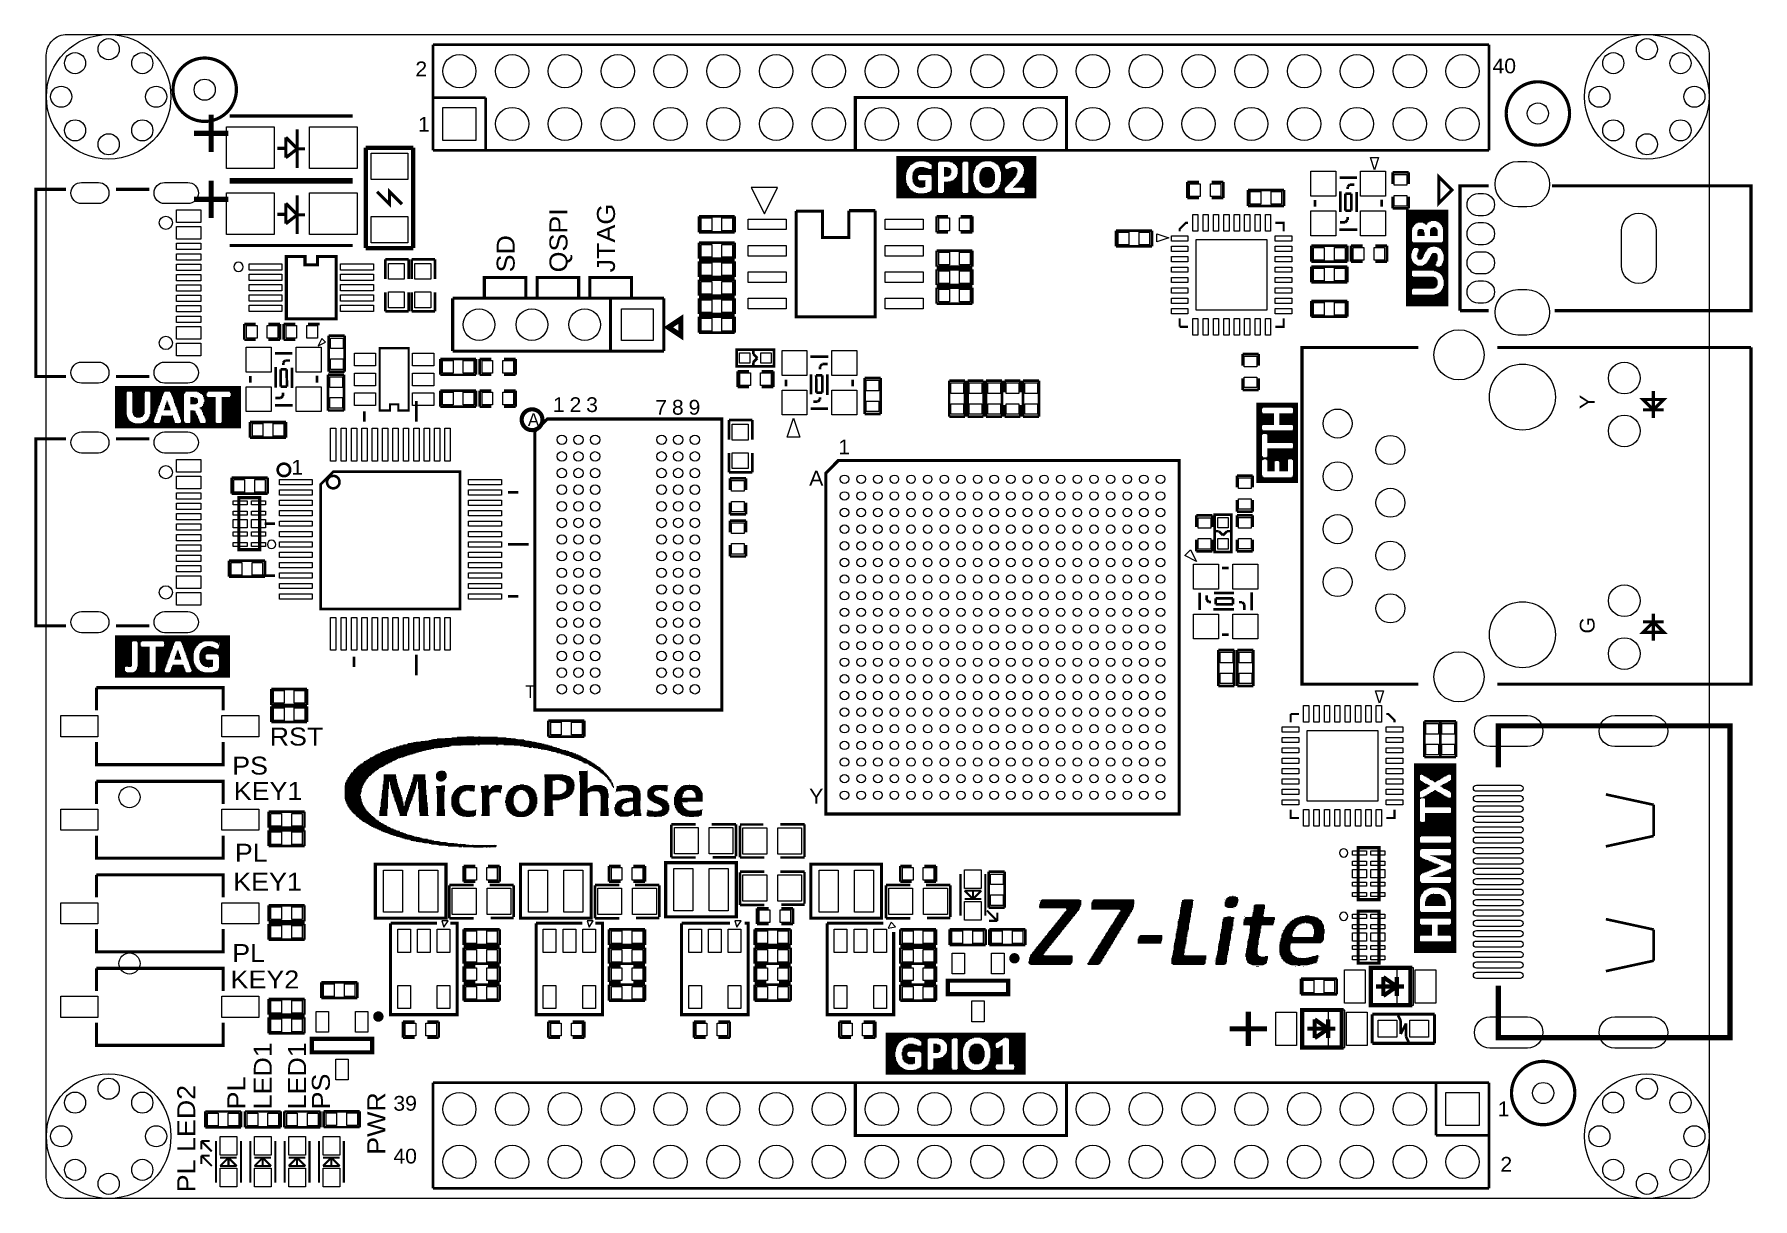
# Model space of a CAD drawing. Extents: x -0.6 to 82.1, y 0 to 56.
import ezdxf

# ---------------------------------------------------------------- set-up
doc = ezdxf.new("R2010")
doc.units = 0
for name, color, linetype in [('BG_OUTLINE', 211, 'CONTINUOUS'), ('BG_SILKSCREEN_TOP', 231, 'CONTINUOUS'), ('PG_SILKSCREEN_TOP', 140, 'CONTINUOUS'), ('PIN_TOP', 4, 'CONTINUOUS')]:
    doc.layers.add(name, color=color, linetype=linetype)

msp = doc.modelspace()

# ---------------------------------------------------------------- texts
at = {"layer": 'BG_SILKSCREEN_TOP', "width": 1.117647}
for s, p in [('QSPI', (25.0698, 44.5516)), ('JTAG', (27.3558, 44.5516)), ('SD', (22.5298, 44.5516)), ('LED1', (10.8458, 4.2926)), ('LED1', (12.4968, 4.2926)), ('PL', (9.5758, 4.2926)), ('PS', (13.6398, 4.2926)), ('PL LED2', (7.1628, 0.3048)), ('PWR', (16.3068, 2.1082))]:
    msp.add_text(s, height=0.8636, rotation=90, dxfattribs=at).set_placement(p)
at = {"layer": 'BG_SILKSCREEN_TOP'}
for s, height, width, p in [('1', 0.7112, 1.071429, (11.7856, 34.8234)), ('RST', 0.8636, 1.117647, (10.7442, 21.7932)), ('PS', 0.8636, 1.117647, (8.9408, 20.3962)), ('KEY1', 0.8636, 1.117647, (9.017, 19.177)), ('PL', 0.8636, 1.117647, (9.0678, 16.2052)), ('KEY1', 0.8636, 1.117647, (8.9916, 14.8082)), ('PL', 0.8636, 1.117647, (8.9408, 11.3792)), ('KEY2', 0.8636, 1.117647, (8.8646, 10.1092))]:
    msp.add_text(s, height=height, dxfattribs=dict(at, width=width)).set_placement(p)
at = {"layer": 'PG_SILKSCREEN_TOP', "width": 1.071429}
for s, p in [('2', (17.7546, 53.9844)), ('40', (69.5706, 54.1274)), ('1', (17.8816, 51.3174)), ('1', (24.369, 37.834)), ('2', (25.169, 37.834)), ('3', (25.969, 37.834)), ('7', (29.296, 37.707)), ('8', (30.096, 37.707)), ('9', (30.896, 37.707)), ('1', (38.1, 35.8)), ('A', (36.7, 34.3)), ('Y', (36.7, 19)), ('39', (16.695, 4.2295)), ('1', (69.8246, 3.9624)), ('40', (16.695, 1.6895)), ('2', (69.9516, 1.2954))]:
    msp.add_text(s, height=0.7112, dxfattribs=at).set_placement(p)
at = {"layer": 'PG_SILKSCREEN_TOP'}
for s, height, p in [('+', 2.54, (6.9408, 50.0126)), ('+', 2.54, (6.9408, 46.8376)), ('A', 0.6096, (23.1648, 37.1602)), ('T', 0.6096, (23.0378, 24.0792))]:
    msp.add_text(s, height=height, dxfattribs=at).set_placement(p)
at = {"layer": 'PG_SILKSCREEN_TOP', "width": 1.071429}
for s, p in [('Y', (74.4842, 37.982)), ('G', (74.4842, 27.1819))]:
    msp.add_text(s, height=0.7112, rotation=90, dxfattribs=at).set_placement(p)
at = {"layer": 'PG_SILKSCREEN_TOP'}
msp.add_text('+', height=2.54, rotation=90, dxfattribs=at).set_placement((59.055, 7.1755))

# ---------------------------------------------------------------- linework, layer by layer
at = {"layer": 'BG_OUTLINE'}
msp.add_lwpolyline([(0, 1), (0, 55, -0.414214), (1, 56), (79, 56, -0.414214), (80, 55), (80, 1, -0.414214), (79, 0), (1, 0, -0.414214)], format="xyb", close=True, dxfattribs=at)
at = {"layer": 'BG_SILKSCREEN_TOP', "const_width": 0.0254}
for points in [[(40.894, 50.1396), (47.625, 50.1396)], [(40.894, 50.1142), (47.625, 50.1142)], [(40.894, 50.0888), (47.625, 50.0888)], [(40.894, 50.0634), (47.625, 50.0634)], [(40.894, 50.038), (47.625, 50.038)], [(40.894, 50.0126), (47.625, 50.0126)], [(40.894, 49.9872), (47.625, 49.9872)], [(40.894, 49.9618), (47.625, 49.9618)], [(40.894, 49.9364), (47.625, 49.9364)], [(40.894, 49.911), (47.625, 49.911)], [(40.894, 49.8856), (41.9608, 49.8856)], [(40.894, 49.8602), (41.8592, 49.8602)], [(40.894, 49.8348), (41.783, 49.8348)], [(40.894, 49.8094), (41.7576, 49.8094)], [(40.894, 49.784), (41.7068, 49.784)], [(40.894, 49.7586), (41.6814, 49.7586)], [(40.894, 49.7332), (41.6306, 49.7332)], [(40.894, 49.7078), (41.6052, 49.7078)], [(40.894, 49.6824), (41.5544, 49.6824)], [(40.894, 49.657), (41.5544, 49.657)], [(40.894, 49.6316), (41.529, 49.6316)], [(40.894, 49.6062), (41.5036, 49.6062)], [(41.9608, 49.6062), (42.2402, 49.6062)], [(42.2402, 49.8856), (45.1358, 49.8856)], [(42.3418, 49.8602), (42.9514, 49.8602)], [(42.418, 49.8348), (42.926, 49.8348)], [(42.4688, 49.8094), (42.9006, 49.8094)], [(42.4942, 49.784), (42.9006, 49.784)], [(42.545, 49.7586), (42.9006, 49.7586)], [(42.5704, 49.7332), (42.9006, 49.7332)], [(42.5958, 49.7078), (42.9006, 49.7078)], [(42.5958, 49.6824), (42.9006, 49.6824)], [(42.5958, 49.657), (42.9006, 49.657)], [(42.5958, 49.6316), (42.9006, 49.6316)], [(42.5958, 49.6062), (42.9006, 49.6062)], [(43.18, 49.6062), (43.3578, 49.6062)], [(43.4594, 49.8602), (44.1198, 49.8602)], [(43.561, 49.8348), (44.0944, 49.8348)], [(43.6118, 49.8094), (44.069, 49.8094)], [(43.6372, 49.784), (44.069, 49.784)], [(43.688, 49.7586), (44.069, 49.7586)], [(43.7134, 49.7332), (44.069, 49.7332)], [(43.7388, 49.7078), (44.069, 49.7078)], [(43.7642, 49.6824), (44.069, 49.6824)], [(43.7896, 49.657), (44.069, 49.657)], [(43.7896, 49.6316), (44.069, 49.6316)], [(43.815, 49.6062), (44.069, 49.6062)], [(44.323, 49.8602), (45.0342, 49.8602)], [(44.3484, 49.8348), (44.958, 49.8348)], [(44.3484, 49.8094), (44.9326, 49.8094)], [(44.3484, 49.784), (44.8818, 49.784)], [(44.3484, 49.7586), (44.8564, 49.7586)], [(44.3484, 49.7332), (44.831, 49.7332)], [(44.3484, 49.7078), (44.8056, 49.7078)], [(44.3484, 49.6824), (44.7548, 49.6824)], [(44.3484, 49.657), (44.7294, 49.657)], [(44.3484, 49.6316), (44.7294, 49.6316)], [(44.3484, 49.6062), (44.704, 49.6062)], [(45.1358, 49.6062), (45.4152, 49.6062)], [(45.4406, 49.8856), (46.4312, 49.8856)], [(45.5168, 49.8602), (46.355, 49.8602)], [(45.593, 49.8348), (46.3042, 49.8348)], [(45.6184, 49.8094), (46.2534, 49.8094)], [(45.6692, 49.784), (46.228, 49.784)], [(45.6946, 49.7586), (46.1772, 49.7586)], [(45.7454, 49.7332), (46.1518, 49.7332)], [(45.7708, 49.7078), (46.1518, 49.7078)], [(45.7962, 49.6824), (46.1264, 49.6824)], [(45.8216, 49.657), (46.1264, 49.657)], [(45.8216, 49.6316), (46.1264, 49.6316)], [(45.847, 49.6062), (46.1264, 49.6062)], [(46.4312, 49.6062), (46.6344, 49.6062)], [(46.7106, 49.8856), (47.625, 49.8856)], [(46.7868, 49.8602), (47.625, 49.8602)], [(46.8122, 49.8348), (47.625, 49.8348)], [(46.863, 49.8094), (47.625, 49.8094)], [(46.8884, 49.784), (47.625, 49.784)], [(46.9138, 49.7586), (47.625, 49.7586)], [(46.9392, 49.7332), (47.625, 49.7332)], [(46.9646, 49.7078), (47.625, 49.7078)], [(46.9646, 49.6824), (47.625, 49.6824)], [(46.99, 49.657), (47.625, 49.657)], [(46.99, 49.6316), (47.625, 49.6316)], [(47.0154, 49.6062), (47.625, 49.6062)], [(40.894, 49.5808), (41.5036, 49.5808)], [(40.894, 49.5554), (41.4782, 49.5554)], [(40.894, 49.53), (41.4528, 49.53)], [(40.894, 49.5046), (41.4528, 49.5046)], [(40.894, 49.4792), (41.4274, 49.4792)], [(40.894, 49.4538), (41.4274, 49.4538)], [(40.894, 49.4284), (41.402, 49.4284)], [(40.894, 49.403), (41.402, 49.403)], [(40.894, 49.3776), (41.402, 49.3776)], [(40.894, 49.3522), (41.3766, 49.3522)], [(40.894, 49.3268), (41.3766, 49.3268)], [(40.894, 49.3014), (41.3766, 49.3014)], [(40.894, 49.276), (41.3766, 49.276)], [(40.894, 49.2506), (41.3766, 49.2506)], [(40.894, 49.2252), (41.3512, 49.2252)], [(40.894, 49.1998), (41.3512, 49.1998)], [(40.894, 49.1744), (41.3512, 49.1744)], [(40.894, 49.149), (41.3512, 49.149)], [(40.894, 49.1236), (41.3512, 49.1236)], [(40.894, 49.0982), (41.3512, 49.0982)], [(40.894, 49.0728), (41.3512, 49.0728)], [(40.894, 49.0474), (41.3512, 49.0474)], [(40.894, 49.022), (41.3512, 49.022)], [(40.894, 48.9966), (41.3512, 48.9966)], [(40.894, 48.9712), (41.3766, 48.9712)], [(40.894, 48.9458), (41.3766, 48.9458)], [(40.894, 48.9204), (41.3766, 48.9204)], [(40.894, 48.895), (41.3766, 48.895)], [(40.894, 48.8696), (41.3766, 48.8696)], [(40.894, 48.8442), (41.402, 48.8442)], [(40.894, 48.8188), (41.402, 48.8188)], [(40.894, 48.7934), (41.402, 48.7934)], [(40.894, 48.768), (41.4274, 48.768)], [(41.656, 49.1998), (41.9608, 49.1998)], [(41.656, 49.1744), (41.9354, 49.1744)], [(41.656, 49.149), (41.9354, 49.149)], [(41.656, 49.1236), (41.9354, 49.1236)], [(41.656, 49.0982), (41.9354, 49.0982)], [(41.656, 49.0728), (41.9354, 49.0728)], [(41.656, 49.0474), (41.9354, 49.0474)], [(41.6814, 49.3522), (42.9006, 49.3522)], [(41.6814, 49.3268), (42.9006, 49.3268)], [(41.6814, 49.3014), (42.9006, 49.3014)], [(41.6814, 49.276), (42.9006, 49.276)], [(41.6814, 49.2506), (42.9006, 49.2506)], [(41.6814, 49.2252), (41.9862, 49.2252)], [(41.6814, 49.022), (41.9608, 49.022)], [(41.6814, 48.9966), (41.9862, 48.9966)], [(41.6814, 48.9712), (42.3164, 48.9712)], [(41.6814, 48.9458), (42.291, 48.9458)], [(41.6814, 48.9204), (42.291, 48.9204)], [(41.6814, 48.895), (42.291, 48.895)], [(41.7068, 49.403), (42.9006, 49.403)], [(41.7068, 49.3776), (42.9006, 49.3776)], [(41.7068, 48.8696), (42.291, 48.8696)], [(41.7068, 48.8442), (42.291, 48.8442)], [(41.7322, 49.4284), (42.9006, 49.4284)], [(41.7322, 48.8188), (42.291, 48.8188)], [(41.7576, 49.4792), (42.9006, 49.4792)], [(41.7576, 49.4538), (42.9006, 49.4538)], [(41.7576, 48.7934), (42.291, 48.7934)], [(41.7576, 48.768), (42.291, 48.768)], [(41.783, 49.5046), (42.9006, 49.5046)], [(41.8084, 49.53), (42.4434, 49.53)], [(41.8592, 49.5554), (42.3926, 49.5554)], [(41.91, 49.5808), (42.3164, 49.5808)], [(42.545, 49.2252), (42.9006, 49.2252)], [(42.5704, 49.53), (42.9006, 49.53)], [(42.5704, 49.1998), (42.9006, 49.1998)], [(42.5704, 49.1744), (42.9006, 49.1744)], [(42.5958, 49.5808), (42.9006, 49.5808)], [(42.5958, 49.5554), (42.9006, 49.5554)], [(42.5958, 49.149), (42.9006, 49.149)], [(42.5958, 49.1236), (42.9006, 49.1236)], [(42.5958, 49.0982), (42.9006, 49.0982)], [(42.5958, 49.0728), (42.9006, 49.0728)], [(42.5958, 49.0474), (42.9006, 49.0474)], [(42.5958, 49.022), (42.9006, 49.022)], [(42.5958, 48.9966), (42.9006, 48.9966)], [(42.5958, 48.9712), (42.9006, 48.9712)], [(42.5958, 48.9458), (42.9006, 48.9458)], [(42.5958, 48.9204), (42.9006, 48.9204)], [(42.5958, 48.895), (42.9006, 48.895)], [(42.5958, 48.8696), (42.9006, 48.8696)], [(42.5958, 48.8442), (42.9006, 48.8442)], [(42.5958, 48.8188), (42.9006, 48.8188)], [(42.5958, 48.7934), (42.9006, 48.7934)], [(42.5958, 48.768), (42.9006, 48.768)], [(43.18, 49.5808), (43.434, 49.5808)], [(43.18, 49.5554), (43.4848, 49.5554)], [(43.18, 49.53), (43.5102, 49.53)], [(43.18, 49.5046), (43.5102, 49.5046)], [(43.18, 49.4792), (43.5356, 49.4792)], [(43.18, 49.4538), (43.5356, 49.4538)], [(43.18, 49.4284), (43.5356, 49.4284)], [(43.18, 49.403), (43.5356, 49.403)], [(43.18, 49.3776), (43.5356, 49.3776)], [(43.18, 49.3522), (43.5356, 49.3522)], [(43.18, 49.3268), (43.5356, 49.3268)], [(43.18, 49.3014), (43.5102, 49.3014)], [(43.18, 49.276), (43.5102, 49.276)], [(43.18, 49.2506), (43.5102, 49.2506)], [(43.18, 49.2252), (43.4848, 49.2252)], [(43.18, 49.1998), (43.4594, 49.1998)], [(43.18, 49.1744), (43.4086, 49.1744)], [(43.18, 48.895), (44.069, 48.895)], [(43.18, 48.8696), (44.069, 48.8696)], [(43.18, 48.8442), (44.069, 48.8442)], [(43.18, 48.8188), (44.069, 48.8188)], [(43.18, 48.7934), (44.069, 48.7934)], [(43.18, 48.768), (44.069, 48.768)], [(43.3832, 48.9204), (44.069, 48.9204)], [(43.5102, 48.9458), (44.069, 48.9458)], [(43.5864, 48.9712), (44.069, 48.9712)], [(43.6372, 48.9966), (44.069, 48.9966)], [(43.6626, 49.022), (44.069, 49.022)], [(43.688, 49.0474), (44.069, 49.0474)], [(43.7134, 49.0728), (44.069, 49.0728)], [(43.7388, 49.0982), (44.069, 49.0982)], [(43.7642, 49.1236), (44.069, 49.1236)], [(43.7896, 49.1744), (44.069, 49.1744)], [(43.7896, 49.149), (44.069, 49.149)], [(43.815, 49.5808), (44.069, 49.5808)], [(43.815, 49.2506), (44.069, 49.2506)], [(43.815, 49.2252), (44.069, 49.2252)], [(43.815, 49.1998), (44.069, 49.1998)], [(43.8404, 49.5554), (44.069, 49.5554)], [(43.8404, 49.53), (44.069, 49.53)], [(43.8404, 49.5046), (44.069, 49.5046)], [(43.8404, 49.4792), (44.069, 49.4792)], [(43.8404, 49.4538), (44.069, 49.4538)], [(43.8404, 49.4284), (44.069, 49.4284)], [(43.8404, 49.403), (44.069, 49.403)], [(43.8404, 49.3776), (44.069, 49.3776)], [(43.8404, 49.3522), (44.069, 49.3522)], [(43.8404, 49.3268), (44.069, 49.3268)], [(43.8404, 49.3014), (44.069, 49.3014)], [(43.8404, 49.276), (44.069, 49.276)], [(44.3484, 49.5808), (44.6786, 49.5808)], [(44.3484, 49.5554), (44.704, 49.5554)], [(44.3484, 49.53), (44.6786, 49.53)], [(44.3484, 49.5046), (44.6786, 49.5046)], [(44.3484, 49.4792), (44.6532, 49.4792)], [(44.3484, 49.4538), (44.6532, 49.4538)], [(44.3484, 49.4284), (44.6278, 49.4284)], [(44.3484, 49.403), (44.6278, 49.403)], [(44.3484, 49.3776), (44.6278, 49.3776)], [(44.3484, 49.3522), (44.6278, 49.3522)], [(44.3484, 49.3268), (44.6024, 49.3268)], [(44.3484, 49.3014), (44.6024, 49.3014)], [(44.3484, 49.276), (44.6024, 49.276)], [(44.3484, 49.2506), (44.6024, 49.2506)], [(44.3484, 49.2252), (44.6024, 49.2252)], [(44.3484, 49.1998), (44.6024, 49.1998)], [(44.3484, 49.1744), (44.6024, 49.1744)], [(44.3484, 49.149), (44.6024, 49.149)], [(44.3484, 49.1236), (44.6024, 49.1236)], [(44.3484, 49.0982), (44.6024, 49.0982)], [(44.3484, 49.0728), (44.6024, 49.0728)], [(44.3484, 49.0474), (44.6024, 49.0474)], [(44.3484, 49.022), (44.6024, 49.022)], [(44.3484, 48.9966), (44.6024, 48.9966)], [(44.3484, 48.9712), (44.6024, 48.9712)], [(44.3484, 48.9458), (44.6024, 48.9458)], [(44.3484, 48.9204), (44.6024, 48.9204)], [(44.3484, 48.895), (44.6024, 48.895)], [(44.3484, 48.8696), (44.6278, 48.8696)], [(44.3484, 48.8442), (44.6278, 48.8442)], [(44.3484, 48.8188), (44.6278, 48.8188)], [(44.3484, 48.7934), (44.6278, 48.7934)], [(44.3484, 48.768), (44.6532, 48.768)], [(44.8818, 49.2506), (45.6438, 49.2506)], [(44.8818, 49.2252), (45.6438, 49.2252)], [(44.8818, 49.1998), (45.6438, 49.1998)], [(44.8818, 49.1744), (45.6438, 49.1744)], [(44.8818, 49.149), (45.6438, 49.149)], [(44.8818, 49.1236), (45.6438, 49.1236)], [(44.8818, 49.0982), (45.6438, 49.0982)], [(44.8818, 49.0728), (45.6438, 49.0728)], [(44.8818, 49.0474), (45.6438, 49.0474)], [(44.8818, 49.022), (45.6438, 49.022)], [(44.8818, 48.9966), (45.6438, 48.9966)], [(44.8818, 48.9712), (45.6438, 48.9712)], [(44.9072, 49.3522), (45.6184, 49.3522)], [(44.9072, 49.3268), (45.6184, 49.3268)], [(44.9072, 49.3014), (45.6184, 49.3014)], [(44.9072, 49.276), (45.6438, 49.276)], [(44.9072, 48.9458), (45.6184, 48.9458)], [(44.9072, 48.9204), (45.6184, 48.9204)], [(44.9072, 48.895), (45.6184, 48.895)], [(44.9072, 48.8696), (45.6184, 48.8696)], [(44.9326, 49.4284), (45.593, 49.4284)], [(44.9326, 49.403), (45.593, 49.403)], [(44.9326, 49.3776), (45.6184, 49.3776)], [(44.9326, 48.8442), (45.593, 48.8442)], [(44.9326, 48.8188), (45.593, 48.8188)], [(44.958, 49.4538), (45.5676, 49.4538)], [(44.958, 48.7934), (45.5676, 48.7934)], [(44.958, 48.768), (45.5422, 48.768)], [(44.9834, 49.5046), (45.5422, 49.5046)], [(44.9834, 49.4792), (45.5676, 49.4792)], [(45.0088, 49.53), (45.5168, 49.53)], [(45.0342, 49.5554), (45.4914, 49.5554)], [(45.085, 49.5808), (45.466, 49.5808)], [(45.847, 49.5808), (46.1518, 49.5808)], [(45.847, 49.5554), (46.1518, 49.5554)], [(45.8724, 49.53), (46.1772, 49.53)], [(45.8724, 49.5046), (46.7106, 49.5046)], [(45.8724, 49.4792), (46.7106, 49.4792)], [(45.8724, 48.7934), (46.3042, 48.7934)], [(45.8724, 48.768), (46.2788, 48.768)], [(45.8978, 49.4538), (46.736, 49.4538)], [(45.8978, 49.4284), (46.736, 49.4284)], [(45.8978, 49.403), (46.7106, 49.403)], [(45.8978, 48.895), (46.4058, 48.895)], [(45.8978, 48.8696), (46.355, 48.8696)], [(45.8978, 48.8442), (46.355, 48.8442)], [(45.8978, 48.8188), (46.3296, 48.8188)], [(45.9232, 49.3776), (46.7106, 49.3776)], [(45.9232, 49.3522), (46.7106, 49.3522)], [(45.9232, 49.3268), (46.7106, 49.3268)], [(45.9232, 49.3014), (46.6852, 49.3014)], [(45.9232, 49.276), (46.6852, 49.276)], [(45.9232, 49.2506), (46.6852, 49.2506)], [(45.9232, 49.2252), (46.6598, 49.2252)], [(45.9232, 49.1998), (46.6598, 49.1998)], [(45.9232, 49.1744), (46.6344, 49.1744)], [(45.9232, 49.149), (46.6344, 49.149)], [(45.9232, 49.1236), (46.609, 49.1236)], [(45.9232, 49.0982), (46.5836, 49.0982)], [(45.9232, 49.0728), (46.5582, 49.0728)], [(45.9232, 49.0474), (46.5328, 49.0474)], [(45.9232, 49.022), (46.5074, 49.022)], [(45.9232, 48.9966), (46.5074, 48.9966)], [(45.9232, 48.9712), (46.482, 48.9712)], [(45.9232, 48.9458), (46.4566, 48.9458)], [(45.9232, 48.9204), (46.4312, 48.9204)], [(46.2534, 49.53), (46.7106, 49.53)], [(46.3042, 49.5554), (46.6852, 49.5554)], [(46.3804, 49.5808), (46.6598, 49.5808)], [(46.6344, 48.768), (47.625, 48.768)], [(46.6598, 48.7934), (47.625, 48.7934)], [(46.6852, 48.8188), (47.625, 48.8188)], [(46.7106, 48.8442), (47.625, 48.8442)], [(46.736, 48.8696), (47.625, 48.8696)], [(46.7614, 48.895), (47.625, 48.895)], [(46.7868, 48.9458), (47.625, 48.9458)], [(46.7868, 48.9204), (47.625, 48.9204)], [(46.8122, 48.9712), (47.625, 48.9712)], [(46.8376, 48.9966), (47.625, 48.9966)], [(46.863, 49.0474), (47.625, 49.0474)], [(46.863, 49.022), (47.625, 49.022)], [(46.8884, 49.0728), (47.625, 49.0728)], [(46.9138, 49.1236), (47.625, 49.1236)], [(46.9138, 49.0982), (47.625, 49.0982)], [(46.9392, 49.149), (47.625, 49.149)], [(46.9646, 49.1998), (47.625, 49.1998)], [(46.9646, 49.1744), (47.625, 49.1744)], [(46.99, 49.276), (47.625, 49.276)], [(46.99, 49.2506), (47.625, 49.2506)], [(46.99, 49.2252), (47.625, 49.2252)], [(47.0154, 49.5808), (47.625, 49.5808)], [(47.0154, 49.5554), (47.625, 49.5554)], [(47.0154, 49.53), (47.625, 49.53)], [(47.0154, 49.403), (47.625, 49.403)], [(47.0154, 49.3776), (47.625, 49.3776)], [(47.0154, 49.3522), (47.625, 49.3522)], [(47.0154, 49.3268), (47.625, 49.3268)], [(47.0154, 49.3014), (47.625, 49.3014)], [(47.0408, 49.5046), (47.625, 49.5046)], [(47.0408, 49.4792), (47.625, 49.4792)], [(47.0408, 49.4538), (47.625, 49.4538)], [(47.0408, 49.4284), (47.625, 49.4284)], [(40.894, 48.7426), (41.4274, 48.7426)], [(40.894, 48.7172), (41.4528, 48.7172)], [(40.894, 48.6918), (41.4782, 48.6918)], [(40.894, 48.6664), (41.4782, 48.6664)], [(40.894, 48.641), (41.5036, 48.641)], [(40.894, 48.6156), (41.5036, 48.6156)], [(40.894, 48.5902), (41.529, 48.5902)], [(40.894, 48.5648), (41.5544, 48.5648)], [(40.894, 48.5394), (41.5798, 48.5394)], [(40.894, 48.514), (41.6052, 48.514)], [(40.894, 48.4886), (41.656, 48.4886)], [(40.894, 48.4632), (41.6814, 48.4632)], [(40.894, 48.4378), (41.7322, 48.4378)], [(40.894, 48.4124), (41.7576, 48.4124)], [(40.894, 48.387), (41.8338, 48.387)], [(40.894, 48.3616), (41.9354, 48.3616)], [(40.894, 48.3362), (47.625, 48.3362)], [(40.894, 48.3108), (47.625, 48.3108)], [(40.894, 48.2854), (47.625, 48.2854)], [(40.894, 48.26), (47.625, 48.26)], [(40.894, 48.2346), (47.625, 48.2346)], [(40.894, 48.2092), (47.625, 48.2092)], [(40.894, 48.1838), (47.625, 48.1838)], [(40.894, 48.1584), (47.625, 48.1584)], [(40.894, 48.133), (47.625, 48.133)], [(41.783, 48.7426), (42.291, 48.7426)], [(41.8084, 48.7172), (42.291, 48.7172)], [(41.8592, 48.6918), (42.291, 48.6918)], [(41.91, 48.6664), (42.291, 48.6664)], [(41.9608, 48.641), (42.2148, 48.641)], [(42.2402, 48.3616), (45.085, 48.3616)], [(42.3672, 48.387), (42.926, 48.387)], [(42.418, 48.4124), (42.9006, 48.4124)], [(42.4942, 48.4378), (42.9006, 48.4378)], [(42.5196, 48.4632), (42.9006, 48.4632)], [(42.5704, 48.514), (42.9006, 48.514)], [(42.5704, 48.4886), (42.9006, 48.4886)], [(42.5958, 48.7426), (42.9006, 48.7426)], [(42.5958, 48.7172), (42.9006, 48.7172)], [(42.5958, 48.6918), (42.9006, 48.6918)], [(42.5958, 48.6664), (42.9006, 48.6664)], [(42.5958, 48.641), (42.9006, 48.641)], [(42.5958, 48.6156), (42.9006, 48.6156)], [(42.5958, 48.5902), (42.9006, 48.5902)], [(42.5958, 48.5648), (42.9006, 48.5648)], [(42.5958, 48.5394), (42.9006, 48.5394)], [(43.1292, 48.387), (44.0944, 48.387)], [(43.1546, 48.4124), (44.0944, 48.4124)], [(43.18, 48.7426), (44.069, 48.7426)], [(43.18, 48.7172), (44.069, 48.7172)], [(43.18, 48.6918), (44.069, 48.6918)], [(43.18, 48.6664), (44.069, 48.6664)], [(43.18, 48.641), (44.069, 48.641)], [(43.18, 48.6156), (44.069, 48.6156)], [(43.18, 48.5902), (44.069, 48.5902)], [(43.18, 48.5648), (44.069, 48.5648)], [(43.18, 48.5394), (44.069, 48.5394)], [(43.18, 48.514), (44.069, 48.514)], [(43.18, 48.4886), (44.069, 48.4886)], [(43.18, 48.4632), (44.069, 48.4632)], [(43.18, 48.4378), (44.069, 48.4378)], [(44.323, 48.387), (44.9834, 48.387)], [(44.3484, 48.7426), (44.6532, 48.7426)], [(44.3484, 48.7172), (44.6532, 48.7172)], [(44.3484, 48.6918), (44.6786, 48.6918)], [(44.3484, 48.6664), (44.6786, 48.6664)], [(44.3484, 48.641), (44.704, 48.641)], [(44.3484, 48.6156), (44.704, 48.6156)], [(44.3484, 48.5902), (44.7294, 48.5902)], [(44.3484, 48.5648), (44.7294, 48.5648)], [(44.3484, 48.5394), (44.7548, 48.5394)], [(44.3484, 48.514), (44.8056, 48.514)], [(44.3484, 48.4886), (44.831, 48.4886)], [(44.3484, 48.4632), (44.8564, 48.4632)], [(44.3484, 48.4378), (44.8818, 48.4378)], [(44.3484, 48.4124), (44.9326, 48.4124)], [(44.9834, 48.7426), (45.5422, 48.7426)], [(45.0088, 48.7172), (45.5168, 48.7172)], [(45.0342, 48.6918), (45.4914, 48.6918)], [(45.0596, 48.6664), (45.4406, 48.6664)], [(45.1358, 48.641), (45.3898, 48.641)], [(45.4152, 48.3616), (47.625, 48.3616)], [(45.5168, 48.387), (46.1518, 48.387)], [(45.5676, 48.4124), (46.1264, 48.4124)], [(45.6184, 48.4378), (46.1264, 48.4378)], [(45.6438, 48.4632), (46.101, 48.4632)], [(45.6692, 48.4886), (46.101, 48.4886)], [(45.6946, 48.514), (46.101, 48.514)], [(45.7454, 48.5394), (46.101, 48.5394)], [(45.7708, 48.5648), (46.101, 48.5648)], [(45.7962, 48.6156), (46.1264, 48.6156)], [(45.7962, 48.5902), (46.1264, 48.5902)], [(45.8216, 48.641), (46.1518, 48.641)], [(45.847, 48.7426), (46.2534, 48.7426)], [(45.847, 48.7172), (46.228, 48.7172)], [(45.847, 48.6918), (46.2026, 48.6918)], [(45.847, 48.6664), (46.1772, 48.6664)], [(46.5074, 48.641), (47.625, 48.641)], [(46.5328, 48.6664), (47.625, 48.6664)], [(46.5582, 48.6918), (47.625, 48.6918)], [(46.5836, 48.7172), (47.625, 48.7172)], [(46.609, 48.7426), (47.625, 48.7426)], [(47.0408, 48.6156), (47.625, 48.6156)], [(47.0408, 48.387), (47.625, 48.387)], [(47.0662, 48.5902), (47.625, 48.5902)], [(47.0662, 48.5648), (47.625, 48.5648)], [(47.0662, 48.5394), (47.625, 48.5394)], [(47.0662, 48.514), (47.625, 48.514)], [(47.0662, 48.4886), (47.625, 48.4886)], [(47.0662, 48.4632), (47.625, 48.4632)], [(47.0662, 48.4378), (47.625, 48.4378)], [(47.0662, 48.4124), (47.625, 48.4124)], [(65.4304, 42.926), (65.4304, 47.5742)], [(65.4558, 42.926), (65.4558, 47.5742)], [(65.4812, 42.926), (65.4812, 47.5742)], [(65.5066, 42.926), (65.5066, 47.5742)], [(65.532, 42.926), (65.532, 47.5742)], [(65.5574, 42.926), (65.5574, 47.5742)], [(65.5828, 42.926), (65.5828, 47.5742)], [(65.6082, 42.926), (65.6082, 47.5742)], [(65.6336, 42.926), (65.6336, 47.5742)], [(65.659, 42.926), (65.659, 47.5742)], [(65.6844, 45.466), (65.6844, 47.5742)], [(65.7098, 46.609), (65.7098, 47.5742)], [(65.7352, 46.7106), (65.7352, 47.5742)], [(65.7606, 46.736), (65.7606, 47.5742)], [(65.786, 46.7868), (65.786, 47.5742)], [(65.8114, 46.8122), (65.8114, 47.5742)], [(65.8368, 46.8376), (65.8368, 47.5742)], [(65.8622, 46.863), (65.8622, 47.5742)], [(65.8876, 46.8884), (65.8876, 47.5742)], [(65.913, 46.9138), (65.913, 47.5742)], [(65.9384, 46.9138), (65.9384, 47.5742)], [(65.9638, 46.9138), (65.9638, 47.5742)], [(65.9892, 46.9392), (65.9892, 47.5742)], [(66.0146, 46.9392), (66.0146, 47.5742)], [(66.04, 46.9392), (66.04, 47.5742)], [(66.0654, 46.9392), (66.0654, 47.5742)], [(66.0908, 46.9392), (66.0908, 47.5742)], [(66.1162, 46.9392), (66.1162, 47.5742)], [(66.1416, 46.9392), (66.1416, 47.5742)], [(66.167, 46.9392), (66.167, 47.5742)], [(66.1924, 46.9392), (66.1924, 47.5742)], [(66.2178, 46.9392), (66.2178, 47.5742)], [(66.2432, 46.9138), (66.2432, 47.5742)], [(66.2686, 46.9138), (66.2686, 47.5742)], [(66.294, 46.8884), (66.294, 47.5742)], [(66.3194, 46.8884), (66.3194, 47.5742)], [(66.3448, 46.863), (66.3448, 47.5742)], [(66.3702, 46.8376), (66.3702, 47.5742)], [(66.3956, 46.8376), (66.3956, 47.5742)], [(66.421, 46.863), (66.421, 47.5742)], [(66.4464, 46.9138), (66.4464, 47.5742)], [(66.4718, 46.9392), (66.4718, 47.5742)], [(66.4972, 46.9646), (66.4972, 47.5742)], [(66.5226, 46.9646), (66.5226, 47.5742)], [(66.548, 46.99), (66.548, 47.5742)], [(66.5734, 46.99), (66.5734, 47.5742)], [(66.5988, 46.99), (66.5988, 47.5742)], [(66.6242, 47.0154), (66.6242, 47.5742)], [(66.6496, 47.0154), (66.6496, 47.5742)], [(66.675, 47.0154), (66.675, 47.5742)], [(66.7004, 47.0154), (66.7004, 47.5742)], [(66.7258, 47.0154), (66.7258, 47.5742)], [(66.7512, 47.0154), (66.7512, 47.5742)], [(66.7766, 47.0154), (66.7766, 47.5742)], [(66.802, 47.0154), (66.802, 47.5742)], [(66.8274, 47.0154), (66.8274, 47.5742)], [(66.8528, 47.0154), (66.8528, 47.5742)], [(66.8782, 46.99), (66.8782, 47.5742)], [(66.9036, 46.99), (66.9036, 47.5742)], [(66.929, 46.99), (66.929, 47.5742)], [(66.9544, 46.9646), (66.9544, 47.5742)], [(66.9798, 46.9646), (66.9798, 47.5742)], [(67.0052, 46.9392), (67.0052, 47.5742)], [(67.0306, 46.9138), (67.0306, 47.5742)], [(67.056, 46.8884), (67.056, 47.5742)], [(67.0814, 46.863), (67.0814, 47.5742)], [(67.1068, 46.8376), (67.1068, 47.5742)], [(67.1322, 46.7868), (67.1322, 47.5742)], [(67.1576, 46.736), (67.1576, 47.5742)], [(67.183, 46.6598), (67.183, 47.5742)], [(67.2084, 45.4152), (67.2084, 47.5742)], [(67.2338, 42.926), (67.2338, 47.5742)], [(67.2592, 42.926), (67.2592, 47.5742)], [(67.2846, 42.926), (67.2846, 47.5742)], [(67.31, 42.926), (67.31, 47.5742)], [(67.3354, 42.926), (67.3354, 47.5742)], [(67.3608, 42.926), (67.3608, 47.5742)], [(67.3862, 42.926), (67.3862, 47.5742)], [(67.4116, 42.926), (67.4116, 47.5742)], [(67.437, 42.926), (67.437, 47.5742)], [(65.9638, 46.3042), (65.9638, 46.5074)], [(65.9892, 46.3042), (65.9892, 46.5836)], [(66.0146, 46.3042), (66.0146, 46.609)], [(66.04, 46.3042), (66.04, 46.6344)], [(66.0654, 46.3042), (66.0654, 46.6344)], [(66.0908, 46.3042), (66.0908, 46.6344)], [(66.1162, 46.3042), (66.1162, 46.6344)], [(66.1416, 46.3042), (66.1416, 46.6344)], [(66.167, 46.3042), (66.167, 46.6344)], [(66.1924, 46.3042), (66.1924, 46.6344)], [(66.2178, 46.3042), (66.2178, 46.609)], [(66.2432, 46.3042), (66.2432, 46.609)], [(66.2686, 46.3042), (66.2686, 46.5836)], [(66.294, 46.3042), (66.294, 46.482)], [(66.5734, 46.3042), (66.5734, 46.609)], [(66.5988, 46.3042), (66.5988, 46.6598)], [(66.6242, 46.3042), (66.6242, 46.6852)], [(66.6496, 46.3042), (66.6496, 46.7106)], [(66.675, 46.3042), (66.675, 46.7106)], [(66.7004, 46.3042), (66.7004, 46.736)], [(66.7258, 46.3042), (66.7258, 46.736)], [(66.7512, 46.3042), (66.7512, 46.736)], [(66.7766, 46.3042), (66.7766, 46.736)], [(66.802, 46.3042), (66.802, 46.736)], [(66.8274, 46.3042), (66.8274, 46.7106)], [(66.8528, 46.3042), (66.8528, 46.7106)], [(66.8782, 46.3042), (66.8782, 46.6852)], [(66.9036, 46.3042), (66.9036, 46.6344)], [(66.929, 46.3042), (66.929, 46.5836)], [(65.7098, 45.5676), (65.7098, 46.0502)], [(65.7352, 45.6184), (65.7352, 46.0248)], [(65.7606, 45.6692), (65.7606, 45.9994)], [(65.786, 45.6946), (65.786, 45.9994)], [(65.8114, 45.72), (65.8114, 45.9994)], [(65.8368, 45.72), (65.8368, 45.9994)], [(65.8622, 45.72), (65.8622, 45.9994)], [(65.8876, 45.72), (65.8876, 45.9994)], [(65.913, 45.72), (65.913, 45.9994)], [(65.9384, 45.72), (65.9384, 45.9994)], [(65.9638, 45.72), (65.9638, 45.9994)], [(65.9638, 45.2374), (65.9638, 45.466)], [(65.9892, 45.6946), (65.9892, 45.9994)], [(65.9892, 45.1866), (65.9892, 45.5168)], [(66.0146, 45.6692), (66.0146, 45.9994)], [(66.0146, 45.1612), (66.0146, 45.593)], [(66.04, 45.1612), (66.04, 45.9994)], [(66.0654, 45.1612), (66.0654, 45.9994)], [(66.0908, 45.1612), (66.0908, 45.9994)], [(66.1162, 45.1612), (66.1162, 45.9994)], [(66.1416, 45.1612), (66.1416, 45.9994)], [(66.167, 45.1866), (66.167, 45.9994)], [(66.1924, 45.212), (66.1924, 45.9994)], [(66.2178, 45.2374), (66.2178, 45.9994)], [(66.2432, 45.2882), (66.2432, 45.9994)], [(66.2686, 45.3644), (66.2686, 45.9994)], [(66.294, 45.4152), (66.294, 45.9994)], [(66.3194, 45.466), (66.3194, 45.9994)], [(66.3448, 45.5168), (66.3448, 45.9994)], [(66.3702, 45.5422), (66.3702, 45.9994)], [(66.3956, 45.593), (66.3956, 45.9994)], [(66.421, 45.6184), (66.421, 45.9994)], [(66.4464, 45.6692), (66.4464, 45.9994)], [(66.4718, 45.6946), (66.4718, 45.9994)], [(66.4972, 45.72), (66.4972, 45.9994)], [(66.5226, 45.72), (66.5226, 45.9994)], [(66.548, 45.7454), (66.548, 45.9994)], [(66.5734, 45.7454), (66.5734, 45.9994)], [(66.5988, 45.7708), (66.5988, 45.9994)], [(66.6242, 45.7708), (66.6242, 45.9994)], [(66.6496, 45.7708), (66.6496, 45.9994)], [(66.675, 45.7708), (66.675, 45.9994)], [(66.675, 44.6278), (66.675, 45.466)], [(66.7004, 45.7962), (66.7004, 45.9994)], [(66.7004, 44.6278), (66.7004, 45.4914)], [(66.7258, 45.7962), (66.7258, 45.9994)], [(66.7258, 44.6278), (66.7258, 45.4914)], [(66.7512, 45.7962), (66.7512, 45.9994)], [(66.7512, 44.6278), (66.7512, 45.4914)], [(66.7766, 45.7962), (66.7766, 45.9994)], [(66.7766, 44.6024), (66.7766, 45.4914)], [(66.802, 45.7962), (66.802, 45.9994)], [(66.802, 44.6024), (66.802, 45.4914)], [(66.8274, 45.7708), (66.8274, 45.9994)], [(66.8274, 44.6024), (66.8274, 45.4914)], [(66.8528, 45.7708), (66.8528, 45.9994)], [(66.8528, 44.958), (66.8528, 45.4914)], [(66.8782, 45.7708), (66.8782, 45.9994)], [(66.8782, 45.0342), (66.8782, 45.466)], [(66.9036, 45.7708), (66.9036, 45.9994)], [(66.929, 45.7454), (66.929, 45.9994)], [(66.9544, 45.7454), (66.9544, 45.9994)], [(66.9798, 45.7454), (66.9798, 45.9994)], [(67.0052, 45.72), (67.0052, 45.9994)], [(67.0306, 45.6946), (67.0306, 45.9994)], [(67.056, 45.6946), (67.056, 45.9994)], [(67.0814, 45.6692), (67.0814, 45.9994)], [(67.1068, 45.6184), (67.1068, 45.9994)], [(67.1322, 45.593), (67.1322, 45.9994)], [(67.1576, 45.5422), (67.1576, 46.0248)], [(67.183, 45.4914), (67.183, 46.0502)], [(65.6844, 42.926), (65.6844, 45.212)], [(65.7098, 44.6024), (65.7098, 45.1358)], [(65.7352, 44.6278), (65.7352, 45.085)], [(65.7606, 44.6278), (65.7606, 45.0342)], [(65.786, 44.6278), (65.786, 45.0088)], [(65.8114, 44.6278), (65.8114, 44.9834)], [(65.8368, 44.6278), (65.8368, 44.958)], [(65.8622, 44.6278), (65.8622, 44.958)], [(65.8876, 44.6278), (65.8876, 44.9326)], [(65.913, 44.6278), (65.913, 44.9072)], [(65.9384, 45.3136), (65.9384, 45.3644)], [(65.9384, 44.6278), (65.9384, 44.9072)], [(65.9638, 44.6278), (65.9638, 44.8818)], [(65.9892, 44.6278), (65.9892, 44.8818)], [(66.0146, 44.6278), (66.0146, 44.8818)], [(66.04, 44.6278), (66.04, 44.8818)], [(66.0654, 44.6278), (66.0654, 44.8818)], [(66.0908, 44.6278), (66.0908, 44.8818)], [(66.1162, 44.6278), (66.1162, 44.8818)], [(66.1416, 44.6278), (66.1416, 44.8818)], [(66.167, 44.6278), (66.167, 44.8818)], [(66.1924, 44.6278), (66.1924, 44.8818)], [(66.2178, 44.6278), (66.2178, 44.8818)], [(66.2432, 44.6278), (66.2432, 44.9072)], [(66.2686, 44.6278), (66.2686, 44.9072)], [(66.294, 44.6278), (66.294, 44.9326)], [(66.3194, 44.6278), (66.3194, 44.9326)], [(66.3448, 44.6278), (66.3448, 44.958)], [(66.3702, 44.6278), (66.3702, 44.9834)], [(66.3956, 44.6278), (66.3956, 44.9834)], [(66.421, 44.6278), (66.421, 45.0342)], [(66.4464, 44.6278), (66.4464, 45.0596)], [(66.4718, 44.6278), (66.4718, 45.1104)], [(66.4972, 44.6278), (66.4972, 45.1612)], [(66.5226, 44.6278), (66.5226, 45.1866)], [(66.548, 44.6278), (66.548, 45.2374)], [(66.5734, 44.6278), (66.5734, 45.2882)], [(66.5988, 44.6278), (66.5988, 45.339)], [(66.6242, 44.6278), (66.6242, 45.3898)], [(66.6496, 44.6278), (66.6496, 45.4406)], [(66.8528, 44.6024), (66.8528, 44.8818)], [(66.8782, 44.577), (66.8782, 44.8564)], [(66.9036, 45.085), (66.9036, 45.4406)], [(66.9036, 44.577), (66.9036, 44.831)], [(66.929, 45.1358), (66.929, 45.3898)], [(66.929, 44.5516), (66.929, 44.831)], [(66.9544, 44.5516), (66.9544, 44.831)], [(66.9798, 44.5262), (66.9798, 44.831)], [(67.0052, 44.5262), (67.0052, 44.831)], [(67.0306, 44.5008), (67.0306, 44.831)], [(67.056, 44.4754), (67.056, 44.8564)], [(67.0814, 44.45), (67.0814, 44.8564)], [(67.1068, 44.4246), (67.1068, 44.8818)], [(67.1322, 44.3738), (67.1322, 44.9326)], [(67.1576, 44.3484), (67.1576, 44.9834)], [(67.183, 44.2722), (67.183, 45.0342)], [(67.2084, 44.196), (67.2084, 45.1104)], [(65.7098, 43.7388), (65.7098, 44.3738)], [(65.7352, 43.7388), (65.7352, 44.3738)], [(65.7606, 43.7642), (65.7606, 44.3484)], [(65.786, 43.7642), (65.786, 44.3484)], [(65.8114, 43.7642), (65.8114, 44.3484)], [(65.8368, 43.7642), (65.8368, 44.3484)], [(65.8622, 43.7642), (65.8622, 44.3484)], [(65.8876, 43.7642), (65.8876, 44.3484)], [(65.913, 43.7642), (65.913, 44.3484)], [(65.9384, 43.7642), (65.9384, 44.3484)], [(65.9638, 43.7642), (65.9638, 44.3484)], [(65.9892, 43.7642), (65.9892, 44.3484)], [(66.0146, 43.7642), (66.0146, 44.3484)], [(66.04, 43.7642), (66.04, 44.3484)], [(66.0654, 43.7642), (66.0654, 44.3484)], [(66.0908, 43.7642), (66.0908, 44.3484)], [(66.1162, 43.7642), (66.1162, 44.3484)], [(66.1416, 43.7642), (66.1416, 44.3484)], [(66.167, 43.7642), (66.167, 44.3484)], [(66.1924, 43.7642), (66.1924, 44.3484)], [(66.2178, 43.7642), (66.2178, 44.3484)], [(66.2432, 43.7642), (66.2432, 44.3484)], [(66.2686, 43.7642), (66.2686, 44.3484)], [(66.294, 43.7642), (66.294, 44.3484)], [(66.3194, 43.7642), (66.3194, 44.3484)], [(66.3448, 43.7642), (66.3448, 44.3484)], [(66.3702, 43.7642), (66.3702, 44.3484)], [(66.3956, 43.7642), (66.3956, 44.3484)], [(66.421, 43.7642), (66.421, 44.3484)], [(66.4464, 43.7642), (66.4464, 44.3484)], [(66.4718, 43.7642), (66.4718, 44.3484)], [(66.4972, 43.7642), (66.4972, 44.3484)], [(66.5226, 43.7642), (66.5226, 44.3484)], [(66.548, 43.7642), (66.548, 44.3484)], [(66.5734, 43.7642), (66.5734, 44.3484)], [(66.5988, 43.7642), (66.5988, 44.3484)], [(66.6242, 43.7642), (66.6242, 44.3484)], [(66.6496, 43.7642), (66.6496, 44.3484)], [(66.675, 43.7642), (66.675, 44.3484)], [(66.7004, 43.7642), (66.7004, 44.3484)], [(66.7258, 43.7642), (66.7258, 44.3484)], [(66.7512, 43.7896), (66.7512, 44.3484)], [(66.7766, 43.7896), (66.7766, 44.323)], [(66.802, 43.7896), (66.802, 44.323)], [(66.8274, 43.815), (66.8274, 44.2976)], [(66.8528, 43.8404), (66.8528, 44.2976)], [(66.8782, 43.8404), (66.8782, 44.2722)], [(66.9036, 43.8912), (66.9036, 44.2214)], [(66.929, 43.942), (66.929, 44.1706)], [(67.183, 42.926), (67.183, 43.815)], [(67.2084, 42.926), (67.2084, 43.8912)], [(65.7098, 42.926), (65.7098, 43.5102)], [(65.7352, 42.926), (65.7352, 43.4848)], [(65.7606, 42.926), (65.7606, 43.4848)], [(65.786, 42.926), (65.786, 43.4848)], [(65.8114, 42.926), (65.8114, 43.4848)], [(65.8368, 42.926), (65.8368, 43.4848)], [(65.8622, 42.926), (65.8622, 43.4848)], [(65.8876, 42.926), (65.8876, 43.4848)], [(65.913, 42.926), (65.913, 43.4848)], [(65.9384, 42.926), (65.9384, 43.4848)], [(65.9638, 42.926), (65.9638, 43.4848)], [(65.9892, 42.926), (65.9892, 43.4848)], [(66.0146, 42.926), (66.0146, 43.4848)], [(66.04, 42.926), (66.04, 43.4848)], [(66.0654, 42.926), (66.0654, 43.4848)], [(66.0908, 42.926), (66.0908, 43.4848)], [(66.1162, 42.926), (66.1162, 43.4848)], [(66.1416, 42.926), (66.1416, 43.4848)], [(66.167, 42.926), (66.167, 43.4848)], [(66.1924, 42.926), (66.1924, 43.4848)], [(66.2178, 42.926), (66.2178, 43.4848)], [(66.2432, 42.926), (66.2432, 43.4848)], [(66.2686, 42.926), (66.2686, 43.4848)], [(66.294, 42.926), (66.294, 43.4848)], [(66.3194, 42.926), (66.3194, 43.4848)], [(66.3448, 42.926), (66.3448, 43.4848)], [(66.3702, 42.926), (66.3702, 43.4848)], [(66.3956, 42.926), (66.3956, 43.4848)], [(66.421, 42.926), (66.421, 43.4848)], [(66.4464, 42.926), (66.4464, 43.4848)], [(66.4718, 42.926), (66.4718, 43.4848)], [(66.4972, 42.926), (66.4972, 43.4848)], [(66.5226, 42.926), (66.5226, 43.4848)], [(66.548, 42.926), (66.548, 43.4848)], [(66.5734, 42.926), (66.5734, 43.4848)], [(66.5988, 42.926), (66.5988, 43.4848)], [(66.6242, 42.926), (66.6242, 43.4848)], [(66.6496, 42.926), (66.6496, 43.4848)], [(66.675, 42.926), (66.675, 43.4848)], [(66.7004, 42.926), (66.7004, 43.4848)], [(66.7258, 42.926), (66.7258, 43.4848)], [(66.7512, 42.926), (66.7512, 43.4848)], [(66.7766, 42.926), (66.7766, 43.4848)], [(66.802, 42.926), (66.802, 43.5102)], [(66.8274, 42.926), (66.8274, 43.5102)], [(66.8528, 42.926), (66.8528, 43.5102)], [(66.8782, 42.926), (66.8782, 43.5102)], [(66.9036, 42.926), (66.9036, 43.5356)], [(66.929, 42.926), (66.929, 43.5356)], [(66.9544, 42.926), (66.9544, 43.561)], [(66.9798, 42.926), (66.9798, 43.561)], [(67.0052, 42.926), (67.0052, 43.5864)], [(67.0306, 42.926), (67.0306, 43.5864)], [(67.056, 42.926), (67.056, 43.6118)], [(67.0814, 42.926), (67.0814, 43.6372)], [(67.1068, 42.926), (67.1068, 43.688)], [(67.1322, 42.926), (67.1322, 43.7134)], [(67.1576, 42.926), (67.1576, 43.7642)], [(3.302, 39.0746), (9.3726, 39.0746)], [(3.302, 39.0492), (9.3726, 39.0492)], [(3.302, 39.0238), (9.3726, 39.0238)], [(3.302, 38.9984), (9.3726, 38.9984)], [(3.302, 38.973), (9.3726, 38.973)], [(3.302, 38.9476), (9.3726, 38.9476)], [(3.302, 38.9222), (9.3726, 38.9222)], [(3.302, 38.8968), (9.3726, 38.8968)], [(3.302, 38.8714), (9.3726, 38.8714)], [(3.302, 38.846), (9.3726, 38.846)], [(3.302, 38.8206), (9.3726, 38.8206)], [(3.302, 38.7952), (3.8862, 38.7952)], [(3.302, 38.7698), (3.8608, 38.7698)], [(3.302, 38.7444), (3.8608, 38.7444)], [(3.302, 38.719), (3.8608, 38.719)], [(3.302, 38.6936), (3.8608, 38.6936)], [(3.302, 38.6682), (3.8608, 38.6682)], [(3.302, 38.6428), (3.8608, 38.6428)], [(3.302, 38.6174), (3.8608, 38.6174)], [(3.302, 38.592), (3.8608, 38.592)], [(3.302, 38.5666), (3.8608, 38.5666)], [(3.302, 38.5412), (3.8608, 38.5412)], [(3.302, 38.5158), (3.8608, 38.5158)], [(3.302, 38.4904), (3.8608, 38.4904)], [(3.302, 38.465), (3.8608, 38.465)], [(3.302, 38.4396), (3.8608, 38.4396)], [(3.302, 38.4142), (3.8608, 38.4142)], [(3.302, 38.3888), (3.8608, 38.3888)], [(3.302, 38.3634), (3.8608, 38.3634)], [(3.302, 38.338), (3.8608, 38.338)], [(3.302, 38.3126), (3.8608, 38.3126)], [(3.302, 38.2872), (3.8608, 38.2872)], [(3.302, 38.2618), (3.8608, 38.2618)], [(3.302, 38.2364), (3.8608, 38.2364)], [(3.302, 38.211), (3.8608, 38.211)], [(3.302, 38.1856), (3.8608, 38.1856)], [(3.302, 38.1602), (3.8608, 38.1602)], [(3.302, 38.1348), (3.8608, 38.1348)], [(3.302, 38.1094), (3.8608, 38.1094)], [(3.302, 38.084), (3.8608, 38.084)], [(3.302, 38.0586), (3.8608, 38.0586)], [(3.302, 38.0332), (3.8608, 38.0332)], [(4.1148, 38.7952), (4.7498, 38.7952)], [(4.1148, 38.7698), (4.7498, 38.7698)], [(4.1402, 38.7444), (4.7244, 38.7444)], [(4.1402, 38.719), (4.7244, 38.719)], [(4.1402, 38.6936), (4.7244, 38.6936)], [(4.1402, 38.6682), (4.7244, 38.6682)], [(4.1402, 38.6428), (4.7244, 38.6428)], [(4.1402, 38.6174), (4.7244, 38.6174)], [(4.1402, 38.592), (4.7244, 38.592)], [(4.1402, 38.5666), (4.7244, 38.5666)], [(4.1402, 38.5412), (4.7244, 38.5412)], [(4.1402, 38.5158), (4.7244, 38.5158)], [(4.1402, 38.4904), (4.7244, 38.4904)], [(4.1402, 38.465), (4.7244, 38.465)], [(4.1402, 38.4396), (4.7244, 38.4396)], [(4.1402, 38.4142), (4.7244, 38.4142)], [(4.1402, 38.3888), (4.7244, 38.3888)], [(4.1402, 38.3634), (4.7244, 38.3634)], [(4.1402, 38.338), (4.7244, 38.338)], [(4.1402, 38.3126), (4.7244, 38.3126)], [(4.1402, 38.2872), (4.7244, 38.2872)], [(4.1402, 38.2618), (4.7244, 38.2618)], [(4.1402, 38.2364), (4.7244, 38.2364)], [(4.1402, 38.211), (4.7244, 38.211)], [(4.1402, 38.1856), (4.7244, 38.1856)], [(4.1402, 38.1602), (4.7244, 38.1602)], [(4.1402, 38.1348), (4.7244, 38.1348)], [(4.1402, 38.1094), (4.7244, 38.1094)], [(4.1402, 38.084), (4.7244, 38.084)], [(4.1402, 38.0586), (4.7244, 38.0586)], [(4.1402, 38.0332), (4.7244, 38.0332)], [(4.9784, 38.7952), (5.6896, 38.7952)], [(5.0038, 38.7698), (5.6642, 38.7698)], [(5.0038, 38.7444), (5.6388, 38.7444)], [(5.0038, 38.719), (5.6388, 38.719)], [(5.0038, 38.6936), (5.6388, 38.6936)], [(5.0038, 38.6682), (5.6134, 38.6682)], [(5.0038, 38.6428), (5.6134, 38.6428)], [(5.0038, 38.6174), (5.6134, 38.6174)], [(5.0038, 38.592), (5.588, 38.592)], [(5.0038, 38.5666), (5.588, 38.5666)], [(5.0038, 38.5412), (5.5626, 38.5412)], [(5.0038, 38.5158), (5.5626, 38.5158)], [(5.0038, 38.4904), (5.5626, 38.4904)], [(5.0038, 38.465), (5.5626, 38.465)], [(5.0038, 38.4396), (5.5372, 38.4396)], [(5.0038, 38.4142), (5.5372, 38.4142)], [(5.0038, 38.3888), (5.5372, 38.3888)], [(5.0038, 38.3634), (5.5118, 38.3634)], [(5.0038, 38.338), (5.5118, 38.338)], [(5.0038, 38.3126), (5.5118, 38.3126)], [(5.0038, 38.2872), (5.4864, 38.2872)], [(5.0038, 38.2618), (5.4864, 38.2618)], [(5.0038, 38.2364), (5.461, 38.2364)], [(5.0038, 38.211), (5.461, 38.211)], [(5.0038, 38.1856), (5.461, 38.1856)], [(5.0038, 38.1602), (5.4356, 38.1602)], [(5.0038, 38.1348), (5.4356, 38.1348)], [(5.0038, 38.1094), (5.4102, 38.1094)], [(5.0038, 38.084), (5.4102, 38.084)], [(5.0038, 38.0586), (5.4102, 38.0586)], [(5.0038, 38.0332), (5.3848, 38.0332)], [(5.6896, 38.0586), (5.9436, 38.0586)], [(5.6896, 38.0332), (5.969, 38.0332)], [(5.715, 38.1602), (5.9182, 38.1602)], [(5.715, 38.1348), (5.9182, 38.1348)], [(5.715, 38.1094), (5.9182, 38.1094)], [(5.715, 38.084), (5.9436, 38.084)], [(5.7404, 38.2364), (5.8674, 38.2364)], [(5.7404, 38.211), (5.8928, 38.211)], [(5.7404, 38.1856), (5.8928, 38.1856)], [(5.7658, 38.3126), (5.842, 38.3126)], [(5.7658, 38.2872), (5.8674, 38.2872)], [(5.7658, 38.2618), (5.8674, 38.2618)], [(5.7912, 38.3888), (5.8166, 38.3888)], [(5.7912, 38.3634), (5.8166, 38.3634)], [(5.7912, 38.338), (5.842, 38.338)], [(5.9436, 38.7952), (6.7056, 38.7952)], [(5.969, 38.7698), (6.6802, 38.7698)], [(5.9944, 38.7444), (6.6548, 38.7444)], [(5.9944, 38.719), (6.6548, 38.719)], [(6.0198, 38.6936), (6.6294, 38.6936)], [(6.0198, 38.6682), (6.6294, 38.6682)], [(6.0198, 38.6428), (6.6294, 38.6428)], [(6.0452, 38.6174), (6.6294, 38.6174)], [(6.0452, 38.592), (6.6294, 38.592)], [(6.0706, 38.5666), (6.6294, 38.5666)], [(6.0706, 38.5412), (6.6294, 38.5412)], [(6.096, 38.5158), (6.6294, 38.5158)], [(6.096, 38.4904), (6.6294, 38.4904)], [(6.096, 38.465), (6.6294, 38.465)], [(6.1214, 38.4396), (6.6294, 38.4396)], [(6.1214, 38.4142), (6.6294, 38.4142)], [(6.1214, 38.3888), (6.6294, 38.3888)], [(6.1214, 38.3634), (6.6294, 38.3634)], [(6.1468, 38.338), (6.6294, 38.338)], [(6.1468, 38.3126), (6.6294, 38.3126)], [(6.1468, 38.2872), (6.6294, 38.2872)], [(6.1722, 38.2618), (6.6294, 38.2618)], [(6.1722, 38.2364), (6.6294, 38.2364)], [(6.1722, 38.211), (6.6294, 38.211)], [(6.1976, 38.1856), (6.6294, 38.1856)], [(6.1976, 38.1602), (6.6294, 38.1602)], [(6.223, 38.1348), (6.6294, 38.1348)], [(6.223, 38.1094), (6.6294, 38.1094)], [(6.223, 38.084), (6.6294, 38.084)], [(6.2484, 38.0586), (6.6294, 38.0586)], [(6.2484, 38.0332), (6.6294, 38.0332)], [(6.9342, 38.5412), (7.112, 38.5412)], [(6.9342, 38.5158), (7.2136, 38.5158)], [(6.9342, 38.4904), (7.2644, 38.4904)], [(6.9342, 38.465), (7.2644, 38.465)], [(6.9342, 38.4396), (7.2898, 38.4396)], [(6.9342, 38.4142), (7.2898, 38.4142)], [(6.9342, 38.3888), (7.2898, 38.3888)], [(6.9342, 38.3634), (7.2898, 38.3634)], [(6.9342, 38.338), (7.2898, 38.338)], [(6.9342, 38.3126), (7.2898, 38.3126)], [(6.9342, 38.2872), (7.2898, 38.2872)], [(6.9342, 38.2618), (7.2644, 38.2618)], [(6.9342, 38.2364), (7.239, 38.2364)], [(6.9342, 38.211), (7.1882, 38.211)], [(7.2644, 38.7952), (7.7724, 38.7952)], [(7.3406, 38.7698), (7.747, 38.7698)], [(7.366, 38.0332), (8.1534, 38.0332)], [(7.3914, 38.7444), (7.747, 38.7444)], [(7.4168, 38.719), (7.7216, 38.719)], [(7.4168, 38.0586), (8.1534, 38.0586)], [(7.4676, 38.6936), (7.7216, 38.6936)], [(7.4676, 38.084), (8.1534, 38.084)], [(7.493, 38.6682), (7.7216, 38.6682)], [(7.493, 38.1094), (8.1534, 38.1094)], [(7.5184, 38.6428), (7.7216, 38.6428)], [(7.5184, 38.1348), (8.1534, 38.1348)], [(7.5438, 38.6174), (7.7216, 38.6174)], [(7.5438, 38.592), (7.747, 38.592)], [(7.5438, 38.5666), (7.747, 38.5666)], [(7.5438, 38.211), (8.1534, 38.211)], [(7.5438, 38.1856), (8.1534, 38.1856)], [(7.5438, 38.1602), (8.1534, 38.1602)], [(7.5692, 38.5412), (8.1534, 38.5412)], [(7.5692, 38.5158), (8.1534, 38.5158)], [(7.5692, 38.4904), (8.1534, 38.4904)], [(7.5692, 38.465), (8.1534, 38.465)], [(7.5692, 38.3126), (8.1534, 38.3126)], [(7.5692, 38.2872), (8.1534, 38.2872)], [(7.5692, 38.2618), (8.1534, 38.2618)], [(7.5692, 38.2364), (8.1534, 38.2364)], [(7.5946, 38.4396), (8.1534, 38.4396)], [(7.5946, 38.4142), (8.1534, 38.4142)], [(7.5946, 38.3888), (8.1534, 38.3888)], [(7.5946, 38.3634), (8.1534, 38.3634)], [(7.5946, 38.338), (8.1534, 38.338)], [(8.4328, 38.5412), (9.3726, 38.5412)], [(8.4328, 38.5158), (9.3726, 38.5158)], [(8.4328, 38.4904), (9.3726, 38.4904)], [(8.4328, 38.465), (9.3726, 38.465)], [(8.4328, 38.4396), (9.3726, 38.4396)], [(8.4328, 38.4142), (9.3726, 38.4142)], [(8.4328, 38.3888), (9.3726, 38.3888)], [(8.4328, 38.3634), (9.3726, 38.3634)], [(8.4328, 38.338), (9.3726, 38.338)], [(8.4328, 38.3126), (9.3726, 38.3126)], [(8.4328, 38.2872), (9.3726, 38.2872)], [(8.4328, 38.2618), (9.3726, 38.2618)], [(8.4328, 38.2364), (9.3726, 38.2364)], [(8.4328, 38.211), (9.3726, 38.211)], [(8.4328, 38.1856), (9.3726, 38.1856)], [(8.4328, 38.1602), (9.3726, 38.1602)], [(8.4328, 38.1348), (9.3726, 38.1348)], [(8.4328, 38.1094), (9.3726, 38.1094)], [(8.4328, 38.084), (9.3726, 38.084)], [(8.4328, 38.0586), (9.3726, 38.0586)], [(8.4328, 38.0332), (9.3726, 38.0332)], [(8.8138, 38.7952), (9.3726, 38.7952)], [(8.8392, 38.7698), (9.3726, 38.7698)], [(8.8392, 38.592), (9.3726, 38.592)], [(8.8392, 38.5666), (9.3726, 38.5666)], [(8.8646, 38.7444), (9.3726, 38.7444)], [(8.8646, 38.719), (9.3726, 38.719)], [(8.8646, 38.6936), (9.3726, 38.6936)], [(8.8646, 38.6682), (9.3726, 38.6682)], [(8.8646, 38.6428), (9.3726, 38.6428)], [(8.8646, 38.6174), (9.3726, 38.6174)], [(58.2168, 34.417), (58.2168, 38.2778)], [(58.2422, 34.417), (58.2422, 38.2778)], [(58.2676, 34.417), (58.2676, 38.2778)], [(58.293, 34.417), (58.293, 38.2778)], [(58.3184, 34.417), (58.3184, 38.2778)], [(58.3438, 34.417), (58.3438, 38.2778)], [(58.3692, 34.417), (58.3692, 38.2778)], [(58.3946, 34.417), (58.3946, 38.2778)], [(58.42, 34.417), (58.42, 38.2778)], [(58.4454, 34.417), (58.4454, 38.2778)], [(58.4708, 34.417), (58.4708, 38.2778)], [(58.4962, 37.9984), (58.4962, 38.2778)], [(58.5216, 38.0238), (58.5216, 38.2778)], [(58.547, 38.0492), (58.547, 38.2778)], [(58.5724, 38.0492), (58.5724, 38.2778)], [(58.5978, 38.0492), (58.5978, 38.2778)], [(58.6232, 38.0492), (58.6232, 38.2778)], [(58.6486, 38.0492), (58.6486, 38.2778)], [(58.674, 38.0492), (58.674, 38.2778)], [(58.6994, 38.0492), (58.6994, 38.2778)], [(58.7248, 38.0492), (58.7248, 38.2778)], [(58.7502, 38.0492), (58.7502, 38.2778)], [(58.7756, 38.0492), (58.7756, 38.2778)], [(58.801, 38.0492), (58.801, 38.2778)], [(58.8264, 38.0492), (58.8264, 38.2778)], [(58.8518, 38.0492), (58.8518, 38.2778)], [(58.8772, 38.0492), (58.8772, 38.2778)], [(58.9026, 38.0492), (58.9026, 38.2778)], [(58.928, 38.0492), (58.928, 38.2778)], [(58.9534, 38.0492), (58.9534, 38.2778)], [(58.9788, 38.0492), (58.9788, 38.2778)], [(59.0042, 38.0492), (59.0042, 38.2778)], [(59.0296, 38.0492), (59.0296, 38.2778)], [(59.055, 38.0492), (59.055, 38.2778)], [(59.0804, 38.0492), (59.0804, 38.2778)], [(59.1058, 38.0492), (59.1058, 38.2778)], [(59.1312, 38.0492), (59.1312, 38.2778)], [(59.1566, 38.0492), (59.1566, 38.2778)], [(59.182, 38.0492), (59.182, 38.2778)], [(59.2074, 38.0492), (59.2074, 38.2778)], [(59.2328, 38.0492), (59.2328, 38.2778)], [(59.2582, 38.0492), (59.2582, 38.2778)], [(59.2836, 38.0492), (59.2836, 38.2778)], [(59.309, 38.0492), (59.309, 38.2778)], [(59.3344, 38.0492), (59.3344, 38.2778)], [(59.3598, 38.0492), (59.3598, 38.2778)], [(59.3852, 38.0492), (59.3852, 38.2778)], [(59.4106, 38.0492), (59.4106, 38.2778)], [(59.436, 38.0492), (59.436, 38.2778)], [(59.4614, 38.0492), (59.4614, 38.2778)], [(59.4868, 38.0492), (59.4868, 38.2778)], [(59.5122, 38.0492), (59.5122, 38.2778)], [(59.5376, 38.0492), (59.5376, 38.2778)], [(59.563, 38.0492), (59.563, 38.2778)], [(59.5884, 38.0492), (59.5884, 38.2778)], [(59.6138, 38.0492), (59.6138, 38.2778)], [(59.6392, 38.0492), (59.6392, 38.2778)], [(59.6646, 38.0492), (59.6646, 38.2778)], [(59.69, 38.0492), (59.69, 38.2778)], [(59.7154, 38.0492), (59.7154, 38.2778)], [(59.7408, 38.0492), (59.7408, 38.2778)], [(59.7662, 38.0492), (59.7662, 38.2778)], [(59.7916, 38.0492), (59.7916, 38.2778)], [(59.817, 38.0492), (59.817, 38.2778)], [(59.8424, 38.0492), (59.8424, 38.2778)], [(59.8678, 38.0492), (59.8678, 38.2778)], [(59.8932, 38.0492), (59.8932, 38.2778)], [(59.9186, 38.0238), (59.9186, 38.2778)], [(59.944, 38.0238), (59.944, 38.2778)], [(59.9694, 37.9984), (59.9694, 38.2778)], [(59.9948, 34.417), (59.9948, 38.2778)], [(60.0202, 34.417), (60.0202, 38.2778)], [(60.0456, 34.417), (60.0456, 38.2778)], [(60.071, 34.417), (60.071, 38.2778)], [(60.0964, 34.417), (60.0964, 38.2778)], [(60.1218, 34.417), (60.1218, 38.2778)], [(60.1472, 34.417), (60.1472, 38.2778)], [(60.1726, 34.417), (60.1726, 38.2778)], [(60.198, 34.417), (60.198, 38.2778)], [(3.302, 38.0078), (3.8608, 38.0078)], [(3.302, 37.9824), (3.8608, 37.9824)], [(3.302, 37.957), (3.8608, 37.957)], [(3.302, 37.9316), (3.8608, 37.9316)], [(3.302, 37.9062), (3.8608, 37.9062)], [(3.302, 37.8808), (3.8608, 37.8808)], [(3.302, 37.8554), (3.8608, 37.8554)], [(3.302, 37.83), (3.8608, 37.83)], [(3.302, 37.8046), (3.8608, 37.8046)], [(3.302, 37.7792), (3.8608, 37.7792)], [(3.302, 37.7538), (3.8608, 37.7538)], [(3.302, 37.7284), (3.8608, 37.7284)], [(3.302, 37.703), (3.8862, 37.703)], [(3.302, 37.6776), (3.8862, 37.6776)], [(3.302, 37.6522), (3.8862, 37.6522)], [(3.302, 37.6268), (3.8862, 37.6268)], [(3.302, 37.6014), (3.9116, 37.6014)], [(3.302, 37.576), (3.9116, 37.576)], [(3.302, 37.5506), (3.937, 37.5506)], [(3.302, 37.5252), (3.937, 37.5252)], [(3.302, 37.4998), (3.9624, 37.4998)], [(3.302, 37.4744), (3.9624, 37.4744)], [(3.302, 37.449), (3.9878, 37.449)], [(3.302, 37.4236), (4.0132, 37.4236)], [(3.302, 37.3982), (4.064, 37.3982)], [(3.302, 37.3728), (4.0894, 37.3728)], [(3.302, 37.3474), (4.1402, 37.3474)], [(3.302, 37.322), (4.191, 37.322)], [(3.302, 37.2966), (4.2672, 37.2966)], [(3.302, 37.2712), (9.3726, 37.2712)], [(3.302, 37.2458), (9.3726, 37.2458)], [(3.302, 37.2204), (9.3726, 37.2204)], [(3.302, 37.195), (9.3726, 37.195)], [(4.1402, 38.0078), (4.7244, 38.0078)], [(4.1402, 37.9824), (4.7244, 37.9824)], [(4.1402, 37.957), (4.7244, 37.957)], [(4.1402, 37.9316), (4.7244, 37.9316)], [(4.1402, 37.9062), (4.7244, 37.9062)], [(4.1402, 37.8808), (4.7244, 37.8808)], [(4.1402, 37.8554), (4.7244, 37.8554)], [(4.1402, 37.83), (4.7244, 37.83)], [(4.1402, 37.8046), (4.7244, 37.8046)], [(4.1402, 37.7792), (4.7244, 37.7792)], [(4.1656, 37.7538), (4.7244, 37.7538)], [(4.1656, 37.7284), (4.699, 37.7284)], [(4.1656, 37.703), (4.699, 37.703)], [(4.191, 37.6776), (4.6736, 37.6776)], [(4.2164, 37.6522), (4.6736, 37.6522)], [(4.2164, 37.6268), (4.6482, 37.6268)], [(4.2672, 37.6014), (4.5974, 37.6014)], [(4.318, 37.576), (4.5466, 37.576)], [(4.572, 37.2966), (6.3246, 37.2966)], [(4.6482, 37.322), (5.207, 37.322)], [(4.7244, 37.3474), (5.1816, 37.3474)], [(4.7498, 37.3728), (5.1816, 37.3728)], [(4.8006, 37.3982), (5.1562, 37.3982)], [(4.826, 37.4236), (5.1816, 37.4236)], [(4.8514, 37.449), (5.1816, 37.449)], [(4.8768, 37.4744), (5.1816, 37.4744)], [(4.9022, 37.5252), (5.207, 37.5252)], [(4.9022, 37.4998), (5.207, 37.4998)], [(4.9276, 37.576), (5.2324, 37.576)], [(4.9276, 37.5506), (5.207, 37.5506)], [(4.953, 37.6268), (5.2578, 37.6268)], [(4.953, 37.6014), (5.2324, 37.6014)], [(4.9784, 37.7284), (5.2832, 37.7284)], [(4.9784, 37.703), (5.2832, 37.703)], [(4.9784, 37.6776), (5.2832, 37.6776)], [(4.9784, 37.6522), (5.2578, 37.6522)], [(5.0038, 38.0078), (5.3848, 38.0078)], [(5.0038, 37.9824), (5.3594, 37.9824)], [(5.0038, 37.957), (5.3594, 37.957)], [(5.0038, 37.9316), (5.3594, 37.9316)], [(5.0038, 37.9062), (5.3594, 37.9062)], [(5.0038, 37.8808), (5.3594, 37.8808)], [(5.0038, 37.8554), (5.334, 37.8554)], [(5.0038, 37.83), (5.334, 37.83)], [(5.0038, 37.8046), (5.3086, 37.8046)], [(5.0038, 37.7792), (5.3086, 37.7792)], [(5.0038, 37.7538), (5.3086, 37.7538)], [(5.4356, 37.322), (6.1976, 37.322)], [(5.461, 37.3728), (6.1722, 37.3728)], [(5.461, 37.3474), (6.1722, 37.3474)], [(5.4864, 37.449), (6.1468, 37.449)], [(5.4864, 37.4236), (6.1722, 37.4236)], [(5.4864, 37.3982), (6.1722, 37.3982)], [(5.5118, 37.576), (6.096, 37.576)], [(5.5118, 37.5506), (6.1214, 37.5506)], [(5.5118, 37.5252), (6.1214, 37.5252)], [(5.5118, 37.4998), (6.1468, 37.4998)], [(5.5118, 37.4744), (6.1468, 37.4744)], [(5.5372, 37.6522), (6.0706, 37.6522)], [(5.5372, 37.6268), (6.096, 37.6268)], [(5.5372, 37.6014), (6.096, 37.6014)], [(5.5626, 37.6776), (5.588, 37.6776)], [(5.6388, 37.9316), (5.9944, 37.9316)], [(5.6642, 37.9824), (5.969, 37.9824)], [(5.6642, 37.957), (5.969, 37.957)], [(5.6896, 38.0078), (5.969, 38.0078)], [(6.0452, 37.6776), (6.0706, 37.6776)], [(6.2738, 38.0078), (6.6294, 38.0078)], [(6.2738, 37.9824), (6.6294, 37.9824)], [(6.2738, 37.957), (6.6294, 37.957)], [(6.2992, 37.9316), (6.6294, 37.9316)], [(6.2992, 37.9062), (6.6294, 37.9062)], [(6.3246, 37.8808), (6.6294, 37.8808)], [(6.3246, 37.8554), (6.6294, 37.8554)], [(6.3246, 37.83), (6.6294, 37.83)], [(6.3246, 37.8046), (6.6294, 37.8046)], [(6.35, 37.7792), (6.6294, 37.7792)], [(6.35, 37.7538), (6.6294, 37.7538)], [(6.35, 37.7284), (6.6294, 37.7284)], [(6.35, 37.2966), (9.3726, 37.2966)], [(6.3754, 37.703), (6.6294, 37.703)], [(6.3754, 37.6776), (6.6294, 37.6776)], [(6.3754, 37.6522), (6.6294, 37.6522)], [(6.4008, 37.6268), (6.6294, 37.6268)], [(6.4008, 37.6014), (6.6294, 37.6014)], [(6.4262, 37.576), (6.6294, 37.576)], [(6.4262, 37.5506), (6.6294, 37.5506)], [(6.4262, 37.5252), (6.6294, 37.5252)], [(6.4516, 37.4998), (6.6294, 37.4998)], [(6.4516, 37.4744), (6.6294, 37.4744)], [(6.4516, 37.322), (6.6802, 37.322)], [(6.477, 37.449), (6.6294, 37.449)], [(6.477, 37.4236), (6.6294, 37.4236)], [(6.477, 37.3982), (6.6294, 37.3982)], [(6.477, 37.3728), (6.6548, 37.3728)], [(6.477, 37.3474), (6.6548, 37.3474)], [(6.9088, 37.322), (7.4168, 37.322)], [(6.9342, 37.9062), (7.0866, 37.9062)], [(6.9342, 37.8808), (7.1628, 37.8808)], [(6.9342, 37.8554), (7.1882, 37.8554)], [(6.9342, 37.83), (7.1882, 37.83)], [(6.9342, 37.8046), (7.1882, 37.8046)], [(6.9342, 37.7792), (7.2136, 37.7792)], [(6.9342, 37.7538), (7.2136, 37.7538)], [(6.9342, 37.7284), (7.239, 37.7284)], [(6.9342, 37.703), (7.239, 37.703)], [(6.9342, 37.6776), (7.2644, 37.6776)], [(6.9342, 37.6522), (7.2644, 37.6522)], [(6.9342, 37.6268), (7.2898, 37.6268)], [(6.9342, 37.6014), (7.2898, 37.6014)], [(6.9342, 37.576), (7.2898, 37.576)], [(6.9342, 37.5506), (7.3152, 37.5506)], [(6.9342, 37.5252), (7.3152, 37.5252)], [(6.9342, 37.4998), (7.3406, 37.4998)], [(6.9342, 37.4744), (7.3406, 37.4744)], [(6.9342, 37.449), (7.366, 37.449)], [(6.9342, 37.4236), (7.366, 37.4236)], [(6.9342, 37.3982), (7.366, 37.3982)], [(6.9342, 37.3728), (7.3914, 37.3728)], [(6.9342, 37.3474), (7.3914, 37.3474)], [(7.4168, 38.0078), (8.1534, 38.0078)], [(7.4168, 37.9824), (8.1534, 37.9824)], [(7.4422, 37.957), (8.1534, 37.957)], [(7.4676, 37.9316), (8.1534, 37.9316)], [(7.4676, 37.9062), (8.1534, 37.9062)], [(7.493, 37.8808), (8.1534, 37.8808)], [(7.493, 37.8554), (8.1534, 37.8554)], [(7.5184, 37.83), (8.1534, 37.83)], [(7.5184, 37.8046), (8.1534, 37.8046)], [(7.5438, 37.7792), (8.1534, 37.7792)], [(7.5438, 37.7538), (8.1534, 37.7538)], [(7.5438, 37.7284), (8.1534, 37.7284)], [(7.5438, 37.703), (8.1534, 37.703)], [(7.5692, 37.6776), (8.1534, 37.6776)], [(7.5692, 37.6522), (8.1534, 37.6522)], [(7.5946, 37.6268), (8.1534, 37.6268)], [(7.5946, 37.6014), (8.1534, 37.6014)], [(7.62, 37.576), (8.1534, 37.576)], [(7.62, 37.5506), (8.1534, 37.5506)], [(7.6454, 37.5252), (8.1534, 37.5252)], [(7.6454, 37.4998), (8.1534, 37.4998)], [(7.6454, 37.4744), (8.1534, 37.4744)], [(7.6454, 37.322), (8.1788, 37.322)], [(7.6708, 37.449), (8.1534, 37.449)], [(7.6708, 37.4236), (8.1534, 37.4236)], [(7.6708, 37.3982), (8.1534, 37.3982)], [(7.6708, 37.3728), (8.1534, 37.3728)], [(7.6708, 37.3474), (8.1534, 37.3474)], [(8.4074, 37.322), (9.3726, 37.322)], [(8.4328, 38.0078), (9.3726, 38.0078)], [(8.4328, 37.9824), (9.3726, 37.9824)], [(8.4328, 37.957), (9.3726, 37.957)], [(8.4328, 37.9316), (9.3726, 37.9316)], [(8.4328, 37.9062), (9.3726, 37.9062)], [(8.4328, 37.8808), (9.3726, 37.8808)], [(8.4328, 37.8554), (9.3726, 37.8554)], [(8.4328, 37.83), (9.3726, 37.83)], [(8.4328, 37.8046), (9.3726, 37.8046)], [(8.4328, 37.7792), (9.3726, 37.7792)], [(8.4328, 37.7538), (9.3726, 37.7538)], [(8.4328, 37.7284), (9.3726, 37.7284)], [(8.4328, 37.703), (9.3726, 37.703)], [(8.4328, 37.6776), (9.3726, 37.6776)], [(8.4328, 37.6522), (9.3726, 37.6522)], [(8.4328, 37.6268), (9.3726, 37.6268)], [(8.4328, 37.6014), (9.3726, 37.6014)], [(8.4328, 37.576), (9.3726, 37.576)], [(8.4328, 37.5506), (9.3726, 37.5506)], [(8.4328, 37.5252), (9.3726, 37.5252)], [(8.4328, 37.4998), (9.3726, 37.4998)], [(8.4328, 37.4744), (9.3726, 37.4744)], [(8.4328, 37.449), (9.3726, 37.449)], [(8.4328, 37.4236), (9.3726, 37.4236)], [(8.4328, 37.3982), (9.3726, 37.3982)], [(8.4328, 37.3728), (9.3726, 37.3728)], [(8.4328, 37.3474), (9.3726, 37.3474)], [(58.4962, 37.1856), (58.4962, 37.8206)], [(58.5216, 37.211), (58.5216, 37.7698)], [(58.547, 37.211), (58.547, 37.7698)], [(58.5724, 37.211), (58.5724, 37.7698)], [(58.5978, 37.211), (58.5978, 37.7698)], [(58.6232, 37.211), (58.6232, 37.7698)], [(58.6486, 37.211), (58.6486, 37.7698)], [(58.674, 37.211), (58.674, 37.7698)], [(58.6994, 37.211), (58.6994, 37.7698)], [(58.7248, 37.211), (58.7248, 37.7698)], [(58.7502, 37.211), (58.7502, 37.7698)], [(58.7756, 37.211), (58.7756, 37.7698)], [(58.801, 37.211), (58.801, 37.7698)], [(58.8264, 37.211), (58.8264, 37.7698)], [(58.8518, 37.211), (58.8518, 37.7698)], [(58.8772, 37.211), (58.8772, 37.7698)], [(58.9026, 37.211), (58.9026, 37.7698)], [(58.928, 37.211), (58.928, 37.7698)], [(58.9534, 37.211), (58.9534, 37.7698)], [(58.9788, 37.211), (58.9788, 37.7698)], [(59.0042, 37.211), (59.0042, 37.7698)], [(59.0296, 37.211), (59.0296, 37.7698)], [(59.055, 37.211), (59.055, 37.7698)], [(59.3344, 37.211), (59.3344, 37.7698)], [(59.3598, 37.211), (59.3598, 37.7698)], [(59.3852, 37.211), (59.3852, 37.7698)], [(59.4106, 37.211), (59.4106, 37.7698)], [(59.436, 37.211), (59.436, 37.7698)], [(59.4614, 37.211), (59.4614, 37.7698)], [(59.4868, 37.211), (59.4868, 37.7698)], [(59.5122, 37.211), (59.5122, 37.7698)], [(59.5376, 37.211), (59.5376, 37.7698)], [(59.563, 37.211), (59.563, 37.7698)], [(59.5884, 37.211), (59.5884, 37.7698)], [(59.6138, 37.211), (59.6138, 37.7698)], [(59.6392, 37.211), (59.6392, 37.7698)], [(59.6646, 37.211), (59.6646, 37.7698)], [(59.69, 37.211), (59.69, 37.7698)], [(59.7154, 37.211), (59.7154, 37.7698)], [(59.7408, 37.211), (59.7408, 37.7698)], [(59.7662, 37.211), (59.7662, 37.7698)], [(59.7916, 37.211), (59.7916, 37.7698)], [(59.817, 37.211), (59.817, 37.7698)], [(59.8424, 37.211), (59.8424, 37.7698)], [(59.8678, 37.211), (59.8678, 37.7698)], [(59.8932, 37.211), (59.8932, 37.7698)], [(59.9186, 37.211), (59.9186, 37.7698)], [(59.944, 37.211), (59.944, 37.7698)], [(59.9694, 37.1602), (59.9694, 37.8206)], [(3.302, 37.1696), (9.3726, 37.1696)], [(3.302, 37.1442), (9.3726, 37.1442)], [(3.302, 37.1188), (9.3726, 37.1188)], [(3.302, 37.0934), (9.3726, 37.0934)], [(3.302, 37.068), (9.3726, 37.068)], [(58.4962, 36.7284), (58.4962, 37.0078)], [(58.5216, 36.7792), (58.5216, 36.957)], [(58.547, 36.7792), (58.547, 36.957)], [(58.5724, 36.7792), (58.5724, 36.957)], [(58.5978, 36.7792), (58.5978, 36.957)], [(58.6232, 36.7792), (58.6232, 36.957)], [(58.6486, 36.7792), (58.6486, 36.957)], [(58.674, 36.7792), (58.674, 36.957)], [(58.6994, 36.7792), (58.6994, 36.957)], [(58.7248, 36.7538), (58.7248, 36.957)], [(58.7502, 36.3474), (58.7502, 36.957)], [(58.7756, 36.3474), (58.7756, 36.957)], [(58.801, 36.3474), (58.801, 36.957)], [(58.8264, 36.3474), (58.8264, 36.957)], [(58.8518, 36.3474), (58.8518, 36.957)], [(58.8772, 36.3474), (58.8772, 36.957)], [(58.9026, 36.3474), (58.9026, 36.957)], [(58.928, 36.3474), (58.928, 36.957)], [(58.9534, 36.3474), (58.9534, 36.957)], [(58.9788, 36.3474), (58.9788, 36.957)], [(59.0042, 36.3474), (59.0042, 36.957)], [(59.0296, 36.3474), (59.0296, 36.957)], [(59.055, 36.3474), (59.055, 36.957)], [(59.0804, 36.3474), (59.0804, 36.957)], [(59.1058, 36.3474), (59.1058, 36.957)], [(59.1312, 36.3474), (59.1312, 36.957)], [(59.1566, 36.3474), (59.1566, 36.957)], [(59.182, 36.3474), (59.182, 36.957)], [(59.2074, 36.3474), (59.2074, 36.957)], [(59.2328, 36.3474), (59.2328, 36.957)], [(59.2582, 36.3474), (59.2582, 36.957)], [(59.2836, 36.3474), (59.2836, 36.957)], [(59.309, 36.3474), (59.309, 36.957)], [(59.3344, 36.3474), (59.3344, 36.957)], [(59.3598, 36.3474), (59.3598, 36.957)], [(59.3852, 36.3474), (59.3852, 36.957)], [(59.4106, 36.3474), (59.4106, 36.957)], [(59.436, 36.3474), (59.436, 36.957)], [(59.4614, 36.3474), (59.4614, 36.957)], [(59.4868, 36.3474), (59.4868, 36.957)], [(59.5122, 36.3474), (59.5122, 36.957)], [(59.5376, 36.3474), (59.5376, 36.957)], [(59.563, 36.3474), (59.563, 36.957)], [(59.5884, 36.3474), (59.5884, 36.957)], [(59.6138, 36.3474), (59.6138, 36.957)], [(59.6392, 36.3474), (59.6392, 36.957)], [(59.6646, 36.3474), (59.6646, 36.957)], [(59.69, 36.3474), (59.69, 36.957)], [(59.7154, 36.3474), (59.7154, 36.957)], [(59.7408, 36.3474), (59.7408, 36.957)], [(59.7662, 36.3474), (59.7662, 36.957)], [(59.7916, 36.3474), (59.7916, 36.957)], [(59.817, 36.3474), (59.817, 36.957)], [(59.8424, 36.3474), (59.8424, 36.957)], [(59.8678, 36.3474), (59.8678, 36.957)], [(59.8932, 36.3474), (59.8932, 36.957)], [(59.9186, 36.3474), (59.9186, 36.957)], [(59.944, 36.3474), (59.944, 36.957)], [(59.9694, 36.2966), (59.9694, 37.0078)], [(58.4962, 35.5092), (58.4962, 35.7124)], [(58.5216, 35.5346), (58.5216, 35.687)], [(58.547, 35.5346), (58.547, 35.6616)], [(58.5724, 35.56), (58.5724, 35.6616)], [(58.5978, 35.56), (58.5978, 35.6616)], [(58.6232, 35.56), (58.6232, 35.6616)], [(58.6486, 35.56), (58.6486, 35.6616)], [(58.674, 35.56), (58.674, 35.6616)], [(58.6994, 35.5346), (58.6994, 35.6616)], [(58.7248, 35.5092), (58.7248, 35.687)], [(58.7502, 34.9758), (58.7502, 36.0934)], [(58.7756, 34.9758), (58.7756, 36.0934)], [(58.801, 34.9758), (58.801, 36.0934)], [(58.8264, 34.9758), (58.8264, 36.0934)], [(58.8518, 34.9758), (58.8518, 36.0934)], [(58.8772, 34.9758), (58.8772, 36.0934)], [(58.9026, 34.9758), (58.9026, 36.0934)], [(58.928, 34.9758), (58.928, 36.0934)], [(58.9534, 34.9758), (58.9534, 36.0934)], [(58.9788, 34.9758), (58.9788, 36.0934)], [(59.0042, 34.9758), (59.0042, 36.0934)], [(59.0296, 34.9758), (59.0296, 36.0934)], [(59.055, 34.9758), (59.055, 36.0934)], [(59.0804, 34.9758), (59.0804, 36.0934)], [(59.1058, 35.4584), (59.1058, 36.0934)], [(59.1312, 35.4584), (59.1312, 36.0934)], [(59.1566, 35.4838), (59.1566, 36.0934)], [(59.182, 35.4838), (59.182, 36.0934)], [(59.2074, 35.4838), (59.2074, 36.0934)], [(59.2328, 35.4838), (59.2328, 36.0934)], [(59.2582, 35.4838), (59.2582, 36.0934)], [(59.2836, 35.4584), (59.2836, 36.0934)], [(59.309, 35.433), (59.309, 36.0934)], [(59.3344, 34.9758), (59.3344, 36.0934)], [(59.3598, 34.9758), (59.3598, 36.0934)], [(59.3852, 34.9758), (59.3852, 36.0934)], [(59.4106, 34.9758), (59.4106, 36.0934)], [(59.436, 34.9758), (59.436, 36.0934)], [(59.4614, 34.9758), (59.4614, 36.0934)], [(59.4868, 34.9758), (59.4868, 36.0934)], [(59.5122, 34.9758), (59.5122, 36.0934)], [(59.5376, 34.9758), (59.5376, 36.0934)], [(59.563, 34.9758), (59.563, 36.0934)], [(59.5884, 34.9758), (59.5884, 36.0934)], [(59.6138, 34.9758), (59.6138, 36.0934)], [(59.6392, 34.9758), (59.6392, 36.0934)], [(59.6646, 34.9758), (59.6646, 36.0934)], [(59.69, 34.9758), (59.69, 36.0934)], [(59.7154, 34.9758), (59.7154, 36.0934)], [(59.7408, 35.5346), (59.7408, 36.0934)], [(59.7662, 35.56), (59.7662, 36.0934)], [(59.7916, 35.56), (59.7916, 36.0934)], [(59.817, 35.56), (59.817, 36.0934)], [(59.8424, 35.56), (59.8424, 36.0934)], [(59.8678, 35.56), (59.8678, 36.0934)], [(59.8932, 35.56), (59.8932, 36.0934)], [(59.9186, 35.56), (59.9186, 36.0934)], [(59.944, 35.5346), (59.944, 36.0934)], [(59.9694, 35.5092), (59.9694, 36.1442)], [(58.4962, 34.417), (58.4962, 34.798)], [(58.5216, 34.417), (58.5216, 34.7218)], [(58.547, 34.417), (58.547, 34.7218)], [(59.9186, 34.417), (59.9186, 34.7218)], [(59.944, 34.417), (59.944, 34.7218)], [(59.9694, 34.417), (59.9694, 34.798)], [(58.5724, 34.417), (58.5724, 34.6964)], [(58.5978, 34.417), (58.5978, 34.6964)], [(58.6232, 34.417), (58.6232, 34.6964)], [(58.6486, 34.417), (58.6486, 34.6964)], [(58.674, 34.417), (58.674, 34.6964)], [(58.6994, 34.417), (58.6994, 34.6964)], [(58.7248, 34.417), (58.7248, 34.6964)], [(58.7502, 34.417), (58.7502, 34.6964)], [(58.7756, 34.417), (58.7756, 34.6964)], [(58.801, 34.417), (58.801, 34.6964)], [(58.8264, 34.417), (58.8264, 34.6964)], [(58.8518, 34.417), (58.8518, 34.6964)], [(58.8772, 34.417), (58.8772, 34.6964)], [(58.9026, 34.417), (58.9026, 34.6964)], [(58.928, 34.417), (58.928, 34.6964)], [(58.9534, 34.417), (58.9534, 34.6964)], [(58.9788, 34.417), (58.9788, 34.6964)], [(59.0042, 34.417), (59.0042, 34.6964)], [(59.0296, 34.417), (59.0296, 34.6964)], [(59.055, 34.417), (59.055, 34.6964)], [(59.0804, 34.417), (59.0804, 34.6964)], [(59.1058, 34.417), (59.1058, 34.6964)], [(59.1312, 34.417), (59.1312, 34.6964)], [(59.1566, 34.417), (59.1566, 34.6964)], [(59.182, 34.417), (59.182, 34.6964)], [(59.2074, 34.417), (59.2074, 34.6964)], [(59.2328, 34.417), (59.2328, 34.6964)], [(59.2582, 34.417), (59.2582, 34.6964)], [(59.2836, 34.417), (59.2836, 34.6964)], [(59.309, 34.417), (59.309, 34.6964)], [(59.3344, 34.417), (59.3344, 34.6964)], [(59.3598, 34.417), (59.3598, 34.6964)], [(59.3852, 34.417), (59.3852, 34.6964)], [(59.4106, 34.417), (59.4106, 34.6964)], [(59.436, 34.417), (59.436, 34.6964)], [(59.4614, 34.417), (59.4614, 34.6964)], [(59.4868, 34.417), (59.4868, 34.6964)], [(59.5122, 34.417), (59.5122, 34.6964)], [(59.5376, 34.417), (59.5376, 34.6964)], [(59.563, 34.417), (59.563, 34.6964)], [(59.5884, 34.417), (59.5884, 34.6964)], [(59.6138, 34.417), (59.6138, 34.6964)], [(59.6392, 34.417), (59.6392, 34.6964)], [(59.6646, 34.417), (59.6646, 34.6964)], [(59.69, 34.417), (59.69, 34.6964)], [(59.7154, 34.417), (59.7154, 34.6964)], [(59.7408, 34.417), (59.7408, 34.6964)], [(59.7662, 34.417), (59.7662, 34.6964)], [(59.7916, 34.417), (59.7916, 34.6964)], [(59.817, 34.417), (59.817, 34.6964)], [(59.8424, 34.417), (59.8424, 34.6964)], [(59.8678, 34.417), (59.8678, 34.6964)], [(59.8932, 34.417), (59.8932, 34.6964)], [(3.302, 27.0746), (8.8392, 27.0746)], [(3.302, 27.0492), (8.8392, 27.0492)], [(3.302, 27.0238), (8.8392, 27.0238)], [(3.302, 26.9984), (8.8392, 26.9984)], [(3.302, 26.973), (8.8392, 26.973)], [(3.302, 26.9476), (8.8392, 26.9476)], [(3.302, 26.9222), (8.8392, 26.9222)], [(3.302, 26.8968), (8.8392, 26.8968)], [(3.302, 26.8714), (8.8392, 26.8714)], [(3.302, 26.846), (8.8392, 26.846)], [(3.302, 26.8206), (8.8392, 26.8206)], [(3.302, 26.7952), (4.1656, 26.7952)], [(3.302, 26.7698), (4.1148, 26.7698)], [(3.302, 26.7444), (4.1148, 26.7444)], [(3.302, 26.719), (4.1148, 26.719)], [(3.302, 26.6936), (4.1148, 26.6936)], [(3.302, 26.6682), (4.1148, 26.6682)], [(3.302, 26.6428), (4.1148, 26.6428)], [(3.302, 26.6174), (4.1148, 26.6174)], [(3.302, 26.592), (4.1148, 26.592)], [(3.302, 26.5666), (4.1148, 26.5666)], [(3.302, 26.5412), (4.1148, 26.5412)], [(3.302, 26.5158), (4.1148, 26.5158)], [(3.302, 26.4904), (4.1148, 26.4904)], [(3.302, 26.465), (4.1148, 26.465)], [(3.302, 26.4396), (4.1148, 26.4396)], [(4.3434, 26.7952), (4.5974, 26.7952)], [(4.3688, 26.7698), (4.572, 26.7698)], [(4.3942, 26.7444), (4.5466, 26.7444)], [(4.3942, 26.719), (4.5466, 26.719)], [(4.3942, 26.6936), (4.5466, 26.6936)], [(4.3942, 26.6682), (4.5466, 26.6682)], [(4.3942, 26.6428), (4.5466, 26.6428)], [(4.3942, 26.6174), (4.5466, 26.6174)], [(4.3942, 26.592), (4.572, 26.592)], [(4.3942, 26.5666), (4.572, 26.5666)], [(4.3942, 26.5412), (4.9784, 26.5412)], [(4.3942, 26.5158), (4.9784, 26.5158)], [(4.3942, 26.4904), (4.9784, 26.4904)], [(4.3942, 26.465), (4.9784, 26.465)], [(4.3942, 26.4396), (4.9784, 26.4396)], [(5.2578, 26.5412), (6.096, 26.5412)], [(5.2578, 26.5158), (6.096, 26.5158)], [(5.2578, 26.4904), (6.0706, 26.4904)], [(5.2578, 26.465), (6.0706, 26.465)], [(5.2578, 26.4396), (6.0706, 26.4396)], [(5.6134, 26.7952), (6.223, 26.7952)], [(5.6388, 26.5666), (6.096, 26.5666)], [(5.6642, 26.7698), (6.1976, 26.7698)], [(5.6642, 26.7444), (6.1722, 26.7444)], [(5.6642, 26.719), (6.1722, 26.719)], [(5.6642, 26.6936), (6.1468, 26.6936)], [(5.6642, 26.6428), (6.1468, 26.6428)], [(5.6642, 26.6174), (6.1214, 26.6174)], [(5.6642, 26.592), (6.1214, 26.592)], [(5.6896, 26.6682), (6.1468, 26.6682)], [(6.4516, 26.7952), (7.5946, 26.7952)], [(6.477, 26.7698), (7.5184, 26.7698)], [(6.5024, 26.7444), (7.4676, 26.7444)], [(6.5024, 26.719), (7.4168, 26.719)], [(6.5278, 26.6936), (7.366, 26.6936)], [(6.5278, 26.6682), (7.3406, 26.6682)], [(6.5278, 26.6428), (7.3152, 26.6428)], [(6.5532, 26.6174), (7.2898, 26.6174)], [(6.5532, 26.592), (7.2644, 26.592)], [(6.5532, 26.5666), (7.239, 26.5666)], [(6.5786, 26.5412), (7.2136, 26.5412)], [(6.5786, 26.5158), (7.2136, 26.5158)], [(6.604, 26.4904), (7.1882, 26.4904)], [(6.604, 26.465), (7.1628, 26.465)], [(6.604, 26.4396), (7.1628, 26.4396)], [(7.493, 26.4396), (8.8392, 26.4396)], [(7.5184, 26.465), (8.1534, 26.465)], [(7.5438, 26.4904), (8.1026, 26.4904)], [(7.5946, 26.5158), (8.0518, 26.5158)], [(7.6454, 26.5412), (8.001, 26.5412)], [(7.7216, 26.5666), (7.8994, 26.5666)], [(8.0264, 26.7952), (8.8392, 26.7952)], [(8.1026, 26.7698), (8.8392, 26.7698)], [(8.1788, 26.7444), (8.3058, 26.7444)], [(8.2296, 26.719), (8.3058, 26.719)], [(8.255, 26.6936), (8.3058, 26.6936)], [(8.2804, 26.6682), (8.3058, 26.6682)], [(8.2804, 26.6428), (8.3058, 26.6428)], [(8.2804, 26.4904), (8.8392, 26.4904)], [(8.2804, 26.465), (8.8392, 26.465)], [(8.3058, 26.592), (8.8392, 26.592)], [(8.3058, 26.5666), (8.8392, 26.5666)], [(8.3058, 26.5412), (8.8392, 26.5412)], [(8.3058, 26.5158), (8.8392, 26.5158)], [(8.3312, 26.7444), (8.8392, 26.7444)], [(8.3312, 26.719), (8.8392, 26.719)], [(8.3312, 26.6936), (8.8392, 26.6936)], [(8.3312, 26.6682), (8.8392, 26.6682)], [(8.3312, 26.6428), (8.8392, 26.6428)], [(8.3312, 26.6174), (8.8392, 26.6174)], [(3.302, 26.4142), (4.1148, 26.4142)], [(3.302, 26.3888), (4.1148, 26.3888)], [(3.302, 26.3634), (4.1148, 26.3634)], [(3.302, 26.338), (4.1148, 26.338)], [(3.302, 26.3126), (4.1148, 26.3126)], [(3.302, 26.2872), (4.1148, 26.2872)], [(3.302, 26.2618), (4.1148, 26.2618)], [(3.302, 26.2364), (4.1148, 26.2364)], [(3.302, 26.211), (4.1148, 26.211)], [(3.302, 26.1856), (4.1148, 26.1856)], [(3.302, 26.1602), (4.1148, 26.1602)], [(3.302, 26.1348), (4.1148, 26.1348)], [(3.302, 26.1094), (4.1148, 26.1094)], [(3.302, 26.084), (4.1148, 26.084)], [(3.302, 26.0586), (4.1148, 26.0586)], [(3.302, 26.0332), (4.1148, 26.0332)], [(3.302, 26.0078), (4.1148, 26.0078)], [(3.302, 25.9824), (4.1148, 25.9824)], [(3.302, 25.957), (4.1148, 25.957)], [(3.302, 25.9316), (4.1148, 25.9316)], [(3.302, 25.9062), (4.1148, 25.9062)], [(3.302, 25.8808), (4.1148, 25.8808)], [(3.302, 25.8554), (4.1148, 25.8554)], [(3.302, 25.83), (4.1148, 25.83)], [(3.302, 25.8046), (4.1148, 25.8046)], [(3.302, 25.7792), (4.1148, 25.7792)], [(3.302, 25.7538), (4.1148, 25.7538)], [(3.302, 25.7284), (4.1148, 25.7284)], [(3.302, 25.703), (4.1148, 25.703)], [(3.302, 25.6776), (4.1148, 25.6776)], [(3.302, 25.6522), (4.1148, 25.6522)], [(3.302, 25.6268), (4.1148, 25.6268)], [(4.3942, 26.4142), (4.9784, 26.4142)], [(4.3942, 26.3888), (4.9784, 26.3888)], [(4.3942, 26.3634), (4.9784, 26.3634)], [(4.3942, 26.338), (4.9784, 26.338)], [(4.3942, 26.3126), (4.9784, 26.3126)], [(4.3942, 26.2872), (4.9784, 26.2872)], [(4.3942, 26.2618), (4.9784, 26.2618)], [(4.3942, 26.2364), (4.9784, 26.2364)], [(4.3942, 26.211), (4.9784, 26.211)], [(4.3942, 26.1856), (4.9784, 26.1856)], [(4.3942, 26.1602), (4.9784, 26.1602)], [(4.3942, 26.1348), (4.9784, 26.1348)], [(4.3942, 26.1094), (4.9784, 26.1094)], [(4.3942, 26.084), (4.9784, 26.084)], [(4.3942, 26.0586), (4.9784, 26.0586)], [(4.3942, 26.0332), (4.9784, 26.0332)], [(4.3942, 26.0078), (4.9784, 26.0078)], [(4.3942, 25.9824), (4.9784, 25.9824)], [(4.3942, 25.957), (4.9784, 25.957)], [(4.3942, 25.9316), (4.9784, 25.9316)], [(4.3942, 25.9062), (4.9784, 25.9062)], [(4.3942, 25.8808), (4.9784, 25.8808)], [(4.3942, 25.8554), (4.9784, 25.8554)], [(4.3942, 25.83), (4.9784, 25.83)], [(4.3942, 25.8046), (4.9784, 25.8046)], [(4.3942, 25.7792), (4.9784, 25.7792)], [(4.3942, 25.7538), (4.9784, 25.7538)], [(4.3942, 25.7284), (4.9784, 25.7284)], [(4.3942, 25.703), (4.9784, 25.703)], [(4.3942, 25.6776), (4.9784, 25.6776)], [(4.3942, 25.6522), (4.9784, 25.6522)], [(4.3942, 25.6268), (4.9784, 25.6268)], [(5.2578, 26.4142), (6.0452, 26.4142)], [(5.2578, 26.3888), (6.0452, 26.3888)], [(5.2578, 26.3634), (6.0452, 26.3634)], [(5.2578, 26.338), (6.0198, 26.338)], [(5.2578, 26.3126), (6.0198, 26.3126)], [(5.2578, 26.2872), (6.0198, 26.2872)], [(5.2578, 26.2618), (5.9944, 26.2618)], [(5.2578, 26.2364), (5.9944, 26.2364)], [(5.2578, 26.211), (5.969, 26.211)], [(5.2578, 26.1856), (5.969, 26.1856)], [(5.2578, 26.1602), (5.969, 26.1602)], [(5.2578, 26.1348), (5.9436, 26.1348)], [(5.2578, 26.1094), (5.9436, 26.1094)], [(5.2578, 26.084), (5.9436, 26.084)], [(5.2578, 26.0586), (5.9182, 26.0586)], [(5.2578, 26.0332), (5.9182, 26.0332)], [(5.2578, 26.0078), (5.9182, 26.0078)], [(5.2578, 25.9824), (5.8928, 25.9824)], [(5.2578, 25.957), (5.8928, 25.957)], [(5.2578, 25.9316), (5.8674, 25.9316)], [(5.2578, 25.9062), (5.8674, 25.9062)], [(5.2578, 25.8808), (5.8674, 25.8808)], [(5.2578, 25.8554), (5.842, 25.8554)], [(5.2578, 25.83), (5.842, 25.83)], [(5.2578, 25.8046), (5.842, 25.8046)], [(5.2578, 25.7792), (5.8166, 25.7792)], [(5.2578, 25.7538), (5.8166, 25.7538)], [(5.2578, 25.7284), (5.8166, 25.7284)], [(5.2578, 25.703), (5.7912, 25.703)], [(5.2578, 25.6776), (5.7912, 25.6776)], [(5.2578, 25.6522), (5.7658, 25.6522)], [(5.2578, 25.6268), (5.7658, 25.6268)], [(6.0452, 25.6268), (6.604, 25.6268)], [(6.0706, 25.6776), (6.5786, 25.6776)], [(6.0706, 25.6522), (6.604, 25.6522)], [(6.1468, 25.9316), (6.5024, 25.9316)], [(6.1722, 26.0078), (6.477, 26.0078)], [(6.1722, 25.9824), (6.477, 25.9824)], [(6.1722, 25.957), (6.5024, 25.957)], [(6.1976, 26.084), (6.4516, 26.084)], [(6.1976, 26.0586), (6.4516, 26.0586)], [(6.1976, 26.0332), (6.477, 26.0332)], [(6.223, 26.1602), (6.4262, 26.1602)], [(6.223, 26.1348), (6.4262, 26.1348)], [(6.223, 26.1094), (6.4516, 26.1094)], [(6.2484, 26.2364), (6.4008, 26.2364)], [(6.2484, 26.211), (6.4008, 26.211)], [(6.2484, 26.1856), (6.4262, 26.1856)], [(6.2738, 26.3126), (6.3754, 26.3126)], [(6.2738, 26.2872), (6.3754, 26.2872)], [(6.2738, 26.2618), (6.3754, 26.2618)], [(6.2992, 26.3634), (6.35, 26.3634)], [(6.2992, 26.338), (6.35, 26.338)], [(6.3246, 26.3888), (6.35, 26.3888)], [(6.6294, 26.4142), (7.1374, 26.4142)], [(6.6294, 26.3888), (7.1374, 26.3888)], [(6.6294, 26.3634), (7.1374, 26.3634)], [(6.6548, 26.338), (7.112, 26.338)], [(6.6548, 26.3126), (7.112, 26.3126)], [(6.6548, 26.2872), (7.112, 26.2872)], [(6.6802, 26.2618), (7.112, 26.2618)], [(6.6802, 26.2364), (7.0866, 26.2364)], [(6.7056, 26.211), (7.0866, 26.211)], [(6.7056, 26.1856), (7.0866, 26.1856)], [(6.7056, 26.1602), (7.0866, 26.1602)], [(6.731, 26.1348), (7.0866, 26.1348)], [(6.731, 26.1094), (7.0866, 26.1094)], [(6.731, 26.084), (7.0866, 26.084)], [(6.7564, 26.0586), (7.0866, 26.0586)], [(6.7564, 26.0332), (7.0866, 26.0332)], [(6.7564, 26.0078), (7.0866, 26.0078)], [(6.7818, 25.9824), (7.0866, 25.9824)], [(6.7818, 25.957), (7.0866, 25.957)], [(6.8072, 25.9316), (7.0866, 25.9316)], [(6.8072, 25.9062), (7.0866, 25.9062)], [(6.8072, 25.8808), (7.0866, 25.8808)], [(6.8326, 25.8554), (7.0866, 25.8554)], [(6.8326, 25.83), (7.112, 25.83)], [(6.8326, 25.8046), (7.112, 25.8046)], [(6.858, 25.7792), (7.112, 25.7792)], [(6.858, 25.7538), (7.112, 25.7538)], [(6.858, 25.7284), (7.1374, 25.7284)], [(6.8834, 25.703), (7.1374, 25.703)], [(6.8834, 25.6776), (7.1628, 25.6776)], [(6.8834, 25.6522), (7.1628, 25.6522)], [(6.9088, 25.6268), (7.1882, 25.6268)], [(7.366, 26.211), (8.8392, 26.211)], [(7.366, 26.1856), (8.8392, 26.1856)], [(7.366, 26.1602), (7.6962, 26.1602)], [(7.366, 26.1348), (7.6708, 26.1348)], [(7.366, 26.1094), (7.6708, 26.1094)], [(7.366, 26.084), (7.6708, 26.084)], [(7.366, 26.0586), (7.6708, 26.0586)], [(7.366, 26.0332), (7.6708, 26.0332)], [(7.366, 26.0078), (7.6708, 26.0078)], [(7.366, 25.9824), (7.6708, 25.9824)], [(7.366, 25.957), (7.6962, 25.957)], [(7.366, 25.9316), (7.7216, 25.9316)], [(7.366, 25.9062), (8.0264, 25.9062)], [(7.3914, 26.2872), (8.8392, 26.2872)], [(7.3914, 26.2618), (8.8392, 26.2618)], [(7.3914, 26.2364), (8.8392, 26.2364)], [(7.3914, 25.8808), (8.0264, 25.8808)], [(7.3914, 25.8554), (8.0264, 25.8554)], [(7.3914, 25.83), (8.0264, 25.83)], [(7.4168, 26.338), (8.8392, 26.338)], [(7.4168, 26.3126), (8.8392, 26.3126)], [(7.4168, 25.8046), (8.0264, 25.8046)], [(7.4168, 25.7792), (8.0264, 25.7792)], [(7.4422, 26.3888), (8.8392, 26.3888)], [(7.4422, 26.3634), (8.8392, 26.3634)], [(7.4422, 25.7538), (8.0264, 25.7538)], [(7.4422, 25.7284), (8.0264, 25.7284)], [(7.4676, 26.4142), (8.8392, 26.4142)], [(7.4676, 25.703), (8.0264, 25.703)], [(7.493, 25.6776), (8.0264, 25.6776)], [(7.5184, 25.6522), (8.0264, 25.6522)], [(7.5438, 25.6268), (8.0264, 25.6268)], [(8.2296, 26.1602), (8.8392, 26.1602)], [(8.2804, 26.1348), (8.8392, 26.1348)], [(8.2804, 26.1094), (8.8392, 26.1094)], [(8.2804, 26.084), (8.8392, 26.084)], [(8.3058, 26.0586), (8.8392, 26.0586)], [(8.3058, 26.0332), (8.8392, 26.0332)], [(8.3058, 26.0078), (8.8392, 26.0078)], [(8.3058, 25.9824), (8.8392, 25.9824)], [(8.3058, 25.957), (8.8392, 25.957)], [(8.3058, 25.9316), (8.8392, 25.9316)], [(8.3058, 25.9062), (8.8392, 25.9062)], [(8.3058, 25.8808), (8.8392, 25.8808)], [(8.3058, 25.8554), (8.8392, 25.8554)], [(8.3058, 25.83), (8.8392, 25.83)], [(8.3058, 25.8046), (8.8392, 25.8046)], [(8.3058, 25.7792), (8.8392, 25.7792)], [(8.3058, 25.7538), (8.8392, 25.7538)], [(8.3058, 25.7284), (8.8392, 25.7284)], [(8.3058, 25.703), (8.8392, 25.703)], [(8.3058, 25.6776), (8.8392, 25.6776)], [(8.3058, 25.6522), (8.8392, 25.6522)], [(8.3058, 25.6268), (8.8392, 25.6268)], [(3.302, 25.6014), (4.0894, 25.6014)], [(3.302, 25.576), (3.81, 25.576)], [(3.302, 25.5506), (3.7846, 25.5506)], [(3.302, 25.5252), (3.7846, 25.5252)], [(3.302, 25.4998), (3.7846, 25.4998)], [(3.302, 25.4744), (3.7846, 25.4744)], [(3.302, 25.449), (3.7846, 25.449)], [(3.302, 25.4236), (3.7846, 25.4236)], [(3.302, 25.3982), (3.7846, 25.3982)], [(3.302, 25.3728), (3.81, 25.3728)], [(3.302, 25.3474), (3.8354, 25.3474)], [(3.302, 25.322), (3.8862, 25.322)], [(3.302, 25.2966), (8.8392, 25.2966)], [(3.302, 25.2712), (8.8392, 25.2712)], [(3.302, 25.2458), (8.8392, 25.2458)], [(3.302, 25.2204), (8.8392, 25.2204)], [(3.302, 25.195), (8.8392, 25.195)], [(3.302, 25.1696), (8.8392, 25.1696)], [(3.302, 25.1442), (8.8392, 25.1442)], [(3.302, 25.1188), (8.8392, 25.1188)], [(3.302, 25.0934), (8.8392, 25.0934)], [(3.302, 25.068), (8.8392, 25.068)], [(3.937, 25.576), (4.0894, 25.576)], [(4.191, 25.322), (5.0292, 25.322)], [(4.2418, 25.3474), (4.9784, 25.3474)], [(4.2672, 25.3728), (4.9784, 25.3728)], [(4.2926, 25.3982), (4.9784, 25.3982)], [(4.318, 25.4236), (4.9784, 25.4236)], [(4.3434, 25.4744), (4.9784, 25.4744)], [(4.3434, 25.449), (4.9784, 25.449)], [(4.3688, 25.576), (4.9784, 25.576)], [(4.3688, 25.5506), (4.9784, 25.5506)], [(4.3688, 25.5252), (4.9784, 25.5252)], [(4.3688, 25.4998), (4.9784, 25.4998)], [(4.3942, 25.6014), (4.9784, 25.6014)], [(5.207, 25.322), (5.7404, 25.322)], [(5.2324, 25.3474), (5.715, 25.3474)], [(5.2578, 25.6014), (5.7658, 25.6014)], [(5.2578, 25.576), (5.7404, 25.576)], [(5.2578, 25.5506), (5.7404, 25.5506)], [(5.2578, 25.5252), (5.7404, 25.5252)], [(5.2578, 25.4998), (5.715, 25.4998)], [(5.2578, 25.4744), (5.715, 25.4744)], [(5.2578, 25.449), (5.715, 25.449)], [(5.2578, 25.4236), (5.6896, 25.4236)], [(5.2578, 25.3982), (5.6896, 25.3982)], [(5.2578, 25.3728), (5.6896, 25.3728)], [(5.9182, 25.322), (6.731, 25.322)], [(5.9436, 25.3474), (6.7056, 25.3474)], [(5.969, 25.3982), (6.6802, 25.3982)], [(5.969, 25.3728), (6.7056, 25.3728)], [(5.9944, 25.4744), (6.6548, 25.4744)], [(5.9944, 25.449), (6.6802, 25.449)], [(5.9944, 25.4236), (6.6802, 25.4236)], [(6.0198, 25.5506), (6.6294, 25.5506)], [(6.0198, 25.5252), (6.6548, 25.5252)], [(6.0198, 25.4998), (6.6548, 25.4998)], [(6.0452, 25.6014), (6.604, 25.6014)], [(6.0452, 25.576), (6.6294, 25.576)], [(6.9088, 25.6014), (7.1882, 25.6014)], [(6.9342, 25.576), (7.2136, 25.576)], [(6.9342, 25.5506), (7.239, 25.5506)], [(6.9342, 25.5252), (7.239, 25.5252)], [(6.9342, 25.322), (7.5946, 25.322)], [(6.9596, 25.4998), (7.2644, 25.4998)], [(6.9596, 25.4744), (7.2898, 25.4744)], [(6.9596, 25.449), (7.3152, 25.449)], [(6.9596, 25.3474), (7.5184, 25.3474)], [(6.985, 25.4236), (7.366, 25.4236)], [(6.985, 25.3982), (7.3914, 25.3982)], [(6.985, 25.3728), (7.4422, 25.3728)], [(7.5946, 25.6014), (8.0264, 25.6014)], [(7.6454, 25.576), (7.9756, 25.576)], [(7.7724, 25.5506), (7.8486, 25.5506)], [(8.0264, 25.322), (8.8392, 25.322)], [(8.1026, 25.3474), (8.8392, 25.3474)], [(8.1788, 25.3728), (8.8392, 25.3728)], [(8.2296, 25.3982), (8.8392, 25.3982)], [(8.255, 25.4236), (8.8392, 25.4236)], [(8.2804, 25.4998), (8.8392, 25.4998)], [(8.2804, 25.4744), (8.8392, 25.4744)], [(8.2804, 25.449), (8.8392, 25.449)], [(8.3058, 25.6014), (8.8392, 25.6014)], [(8.3058, 25.576), (8.8392, 25.576)], [(8.3058, 25.5506), (8.8392, 25.5506)], [(8.3058, 25.5252), (8.8392, 25.5252)], [(16.1544, 21.4884), (18.0086, 21.4884)], [(16.1798, 21.5138), (18.0848, 21.5138)], [(16.2814, 21.5392), (18.1864, 21.5392)], [(16.3322, 21.5646), (18.288, 21.5646)], [(16.4084, 21.59), (18.415, 21.59)], [(16.4592, 21.6154), (18.5166, 21.6154)], [(16.5354, 21.6408), (18.6436, 21.6408)], [(16.6624, 21.6662), (18.8214, 21.6662)], [(16.6878, 21.6916), (19.05, 21.6916)], [(16.8148, 21.717), (19.2024, 21.717)], [(16.8402, 21.7424), (19.3802, 21.7424)], [(16.9672, 21.7678), (19.4818, 21.7678)], [(17.018, 21.7932), (19.9644, 21.7932)], [(17.145, 21.8186), (20.6502, 21.8186)], [(17.1958, 21.844), (24.0538, 21.844)], [(17.3482, 21.8694), (23.9522, 21.8694)], [(17.399, 21.8948), (23.8252, 21.8948)], [(17.5514, 21.9202), (23.7236, 21.9202)], [(17.653, 21.9456), (23.5966, 21.9456)], [(17.78, 21.971), (23.495, 21.971)], [(18.0086, 21.9964), (23.3426, 21.9964)], [(18.2118, 22.0218), (23.241, 22.0218)], [(18.3896, 22.0472), (23.0378, 22.0472)], [(18.5166, 22.0726), (22.987, 22.0726)], [(18.6182, 22.098), (22.6822, 22.098)], [(18.796, 22.1234), (22.5806, 22.1234)], [(19.177, 22.1488), (22.352, 22.1488)], [(19.5072, 22.1742), (22.1234, 22.1742)], [(19.7612, 22.1996), (21.717, 22.1996)], [(19.9898, 21.7932), (20.0152, 21.7932)], [(20.2184, 22.225), (20.574, 22.225)], [(20.7518, 21.8186), (20.8534, 21.8186)], [(20.7772, 22.225), (20.8788, 22.225)], [(21.6408, 21.8186), (21.7424, 21.8186)], [(21.9964, 21.8186), (24.1554, 21.8186)], [(22.5044, 21.7932), (24.2316, 21.7932)], [(22.7838, 21.7678), (24.3332, 21.7678)], [(22.9616, 21.7424), (24.384, 21.7424)], [(23.1394, 21.717), (24.4856, 21.717)], [(23.2156, 21.6916), (23.3426, 21.6916)], [(23.4188, 21.6916), (24.5618, 21.6916)], [(23.4696, 21.6662), (23.5204, 21.6662)], [(23.5458, 21.6662), (24.6634, 21.6662)], [(23.6474, 21.6408), (24.7142, 21.6408)], [(23.7998, 21.6154), (24.7904, 21.6154)], [(23.9522, 21.59), (24.8666, 21.59)], [(24.1046, 21.5646), (24.9936, 21.5646)], [(24.1808, 21.5392), (25.0952, 21.5392)], [(24.2824, 21.5138), (25.146, 21.5138)], [(24.3586, 21.4884), (25.1968, 21.4884)], [(14.859, 20.6756), (16.002, 20.6756)], [(14.8844, 20.701), (16.0274, 20.701)], [(14.9098, 20.7264), (16.0782, 20.7264)], [(14.9352, 20.7518), (16.1544, 20.7518)], [(14.9606, 20.7772), (16.2052, 20.7772)], [(14.986, 20.8026), (16.2306, 20.8026)], [(15.0114, 20.828), (16.2814, 20.828)], [(15.0622, 20.8534), (16.3322, 20.8534)], [(15.113, 20.9042), (16.4338, 20.9042)], [(15.113, 20.8788), (16.3576, 20.8788)], [(15.1638, 20.9296), (16.4592, 20.9296)], [(15.2146, 20.955), (16.51, 20.955)], [(15.24, 20.9804), (16.5608, 20.9804)], [(15.2654, 21.0058), (16.637, 21.0058)], [(15.2908, 21.0312), (16.6624, 21.0312)], [(15.3416, 21.0566), (16.7132, 21.0566)], [(15.3924, 21.082), (16.7894, 21.082)], [(15.4178, 21.1074), (16.8148, 21.1074)], [(15.4686, 21.1328), (16.8656, 21.1328)], [(15.5194, 21.1582), (16.9164, 21.1582)], [(15.5702, 21.209), (17.0688, 21.209)], [(15.5702, 21.1836), (17.018, 21.1836)], [(15.6464, 21.2344), (17.1958, 21.2344)], [(15.6972, 21.2598), (17.2466, 21.2598)], [(15.748, 21.2852), (17.3228, 21.2852)], [(15.7734, 21.3106), (17.3736, 21.3106)], [(15.8242, 21.336), (17.4752, 21.336)], [(15.8496, 21.3614), (17.5768, 21.3614)], [(15.9258, 21.3868), (17.653, 21.3868)], [(15.9766, 21.4122), (17.7292, 21.4122)], [(16.0528, 21.4376), (17.8054, 21.4376)], [(16.0782, 21.463), (17.907, 21.463)], [(17.0942, 21.209), (17.1196, 21.209)], [(24.511, 21.463), (25.2984, 21.463)], [(24.5618, 21.4376), (25.3746, 21.4376)], [(24.7142, 21.4122), (25.4762, 21.4122)], [(24.765, 21.3868), (25.4762, 21.3868)], [(24.8412, 21.3614), (25.5778, 21.3614)], [(24.9174, 21.336), (25.6032, 21.336)], [(25.019, 21.3106), (25.7048, 21.3106)], [(25.146, 21.2852), (25.7048, 21.2852)], [(25.1714, 21.2598), (25.781, 21.2598)], [(25.2476, 21.2344), (25.8064, 21.2344)], [(25.273, 21.209), (25.8572, 21.209)], [(25.3492, 21.1836), (25.908, 21.1836)], [(25.4, 21.1582), (25.9842, 21.1582)], [(25.5016, 21.1328), (26.0096, 21.1328)], [(25.5778, 21.1074), (26.0604, 21.1074)], [(25.6032, 21.082), (26.0858, 21.082)], [(25.654, 21.0566), (26.162, 21.0566)], [(25.7302, 21.0312), (26.1874, 21.0312)], [(25.781, 21.0058), (26.2382, 21.0058)], [(25.8318, 20.9804), (26.2636, 20.9804)], [(25.8572, 20.955), (26.3144, 20.955)], [(25.9334, 20.9296), (26.3398, 20.9296)], [(26.035, 20.9042), (26.3906, 20.9042)], [(26.0604, 20.8788), (26.416, 20.8788)], [(26.1112, 20.8534), (26.4668, 20.8534)], [(26.1366, 20.828), (26.4922, 20.828)], [(26.2128, 20.8026), (26.543, 20.8026)], [(26.2382, 20.7772), (26.5684, 20.7772)], [(26.289, 20.7518), (26.6192, 20.7518)], [(26.3144, 20.7264), (26.6446, 20.7264)], [(26.3652, 20.701), (26.67, 20.701)], [(26.3906, 20.6756), (26.6954, 20.6756)], [(65.8114, 11.811), (65.8114, 20.9296)], [(65.8368, 11.811), (65.8368, 20.9296)], [(65.8622, 11.811), (65.8622, 20.9296)], [(65.8876, 11.811), (65.8876, 20.9296)], [(65.913, 11.811), (65.913, 20.9296)], [(65.9384, 11.811), (65.9384, 20.9296)], [(65.9638, 11.811), (65.9638, 20.9296)], [(65.9892, 11.811), (65.9892, 20.9296)], [(66.0146, 11.811), (66.0146, 20.9296)], [(66.04, 11.811), (66.04, 20.9296)], [(66.0654, 11.811), (66.0654, 20.9296)], [(66.0908, 20.3708), (66.0908, 20.9296)], [(66.1162, 20.3708), (66.1162, 20.9296)], [(66.1416, 20.3962), (66.1416, 20.9296)], [(66.167, 20.3962), (66.167, 20.9296)], [(66.1924, 20.3708), (66.1924, 20.9296)], [(66.2178, 20.3708), (66.2178, 20.9296)], [(66.2432, 20.3454), (66.2432, 20.9296)], [(66.2686, 20.3454), (66.2686, 20.9296)], [(66.294, 20.32), (66.294, 20.9296)], [(66.3194, 20.32), (66.3194, 20.9296)], [(66.3448, 20.2946), (66.3448, 20.9296)], [(66.3702, 20.2946), (66.3702, 20.9296)], [(66.3956, 20.2692), (66.3956, 20.9296)], [(66.421, 20.2438), (66.421, 20.9296)], [(66.4464, 20.2438), (66.4464, 20.9296)], [(66.4718, 20.2184), (66.4718, 20.9296)], [(66.4972, 20.2184), (66.4972, 20.9296)], [(66.5226, 20.193), (66.5226, 20.9296)], [(66.548, 20.1676), (66.548, 20.9296)], [(66.5734, 20.1422), (66.5734, 20.9296)], [(66.5988, 20.1422), (66.5988, 20.9296)], [(66.6242, 20.1168), (66.6242, 20.9296)], [(66.6496, 20.1168), (66.6496, 20.9296)], [(66.675, 20.1168), (66.675, 20.9296)], [(66.7004, 20.0914), (66.7004, 20.9296)], [(66.7258, 20.066), (66.7258, 20.9296)], [(66.7512, 20.066), (66.7512, 20.9296)], [(66.7766, 20.0406), (66.7766, 20.9296)], [(66.802, 20.0152), (66.802, 20.9296)], [(66.8274, 20.0406), (66.8274, 20.9296)], [(66.8528, 20.0406), (66.8528, 20.9296)], [(66.8782, 20.066), (66.8782, 20.9296)], [(66.9036, 20.0914), (66.9036, 20.9296)], [(66.929, 20.0914), (66.929, 20.9296)], [(66.9544, 20.1168), (66.9544, 20.9296)], [(66.9798, 20.1168), (66.9798, 20.9296)], [(67.0052, 20.1168), (67.0052, 20.9296)], [(67.0306, 20.1422), (67.0306, 20.9296)], [(67.056, 20.1676), (67.056, 20.9296)], [(67.0814, 20.1676), (67.0814, 20.9296)], [(67.1068, 20.193), (67.1068, 20.9296)], [(67.1322, 20.2184), (67.1322, 20.9296)], [(67.1576, 20.2184), (67.1576, 20.9296)], [(67.183, 20.2438), (67.183, 20.9296)], [(67.2084, 20.2692), (67.2084, 20.9296)], [(67.2338, 20.2692), (67.2338, 20.9296)], [(67.2592, 20.2946), (67.2592, 20.9296)], [(67.2846, 20.2946), (67.2846, 20.9296)], [(67.31, 20.32), (67.31, 20.9296)], [(67.3354, 20.32), (67.3354, 20.9296)], [(67.3608, 20.3454), (67.3608, 20.9296)], [(67.3862, 20.3454), (67.3862, 20.9296)], [(67.4116, 20.3708), (67.4116, 20.9296)], [(67.437, 20.3708), (67.437, 20.9296)], [(67.4624, 20.3962), (67.4624, 20.9296)], [(67.4878, 20.3962), (67.4878, 20.9296)], [(67.5132, 20.3962), (67.5132, 20.9296)], [(67.5386, 20.3962), (67.5386, 20.9296)], [(67.564, 20.3708), (67.564, 20.9296)], [(67.5894, 11.811), (67.5894, 20.9296)], [(67.6148, 11.811), (67.6148, 20.9296)], [(67.6402, 11.811), (67.6402, 20.9296)], [(67.6656, 11.811), (67.6656, 20.9296)], [(67.691, 11.811), (67.691, 20.9296)], [(67.7164, 11.811), (67.7164, 20.9296)], [(67.7418, 11.811), (67.7418, 20.9296)], [(67.7672, 11.811), (67.7672, 20.9296)], [(67.7926, 11.811), (67.7926, 20.9296)], [(67.818, 11.811), (67.818, 20.9296)], [(14.351, 19.8628), (15.24, 19.8628)], [(14.351, 19.8374), (15.2146, 19.8374)], [(14.3764, 19.9898), (15.3162, 19.9898)], [(14.3764, 19.9644), (15.2908, 19.9644)], [(14.3764, 19.939), (15.2908, 19.939)], [(14.3764, 19.9136), (15.2654, 19.9136)], [(14.3764, 19.8882), (15.2654, 19.8882)], [(14.4018, 20.0406), (15.3416, 20.0406)], [(14.4018, 20.0152), (15.3162, 20.0152)], [(14.4272, 20.1168), (15.3924, 20.1168)], [(14.4272, 20.0914), (15.367, 20.0914)], [(14.4272, 20.066), (15.367, 20.066)], [(14.4526, 20.1422), (15.4178, 20.1422)], [(14.478, 20.193), (15.4432, 20.193)], [(14.478, 20.1676), (15.4178, 20.1676)], [(14.5034, 20.2438), (15.494, 20.2438)], [(14.5034, 20.2184), (15.4686, 20.2184)], [(14.5288, 20.2692), (15.494, 20.2692)], [(14.5542, 20.32), (15.5448, 20.32)], [(14.5542, 20.2946), (15.5194, 20.2946)], [(14.5796, 20.3454), (15.5956, 20.3454)], [(14.605, 20.3962), (15.6464, 20.3962)], [(14.605, 20.3708), (15.621, 20.3708)], [(14.6304, 20.4216), (15.6718, 20.4216)], [(14.6558, 20.4724), (15.748, 20.4724)], [(14.6558, 20.447), (15.6972, 20.447)], [(14.6812, 20.4978), (15.748, 20.4978)], [(14.732, 20.5232), (15.7988, 20.5232)], [(14.7574, 20.574), (15.8496, 20.574)], [(14.7574, 20.5486), (15.8242, 20.5486)], [(14.7828, 20.5994), (15.9004, 20.5994)], [(14.8082, 20.6502), (15.9766, 20.6502)], [(14.8082, 20.6248), (15.9512, 20.6248)], [(16.1798, 19.9136), (16.4846, 19.9136)], [(16.1798, 19.8882), (16.4846, 19.8882)], [(16.1798, 19.8628), (16.4846, 19.8628)], [(16.1798, 19.8374), (16.4846, 19.8374)], [(16.2052, 20.0914), (16.8656, 20.0914)], [(16.2052, 20.066), (16.891, 20.066)], [(16.2052, 20.0406), (16.4846, 20.0406)], [(16.2052, 20.0152), (16.4846, 20.0152)], [(16.2052, 19.9898), (16.4846, 19.9898)], [(16.2052, 19.9644), (16.4846, 19.9644)], [(16.2052, 19.939), (16.4846, 19.939)], [(16.2306, 20.3962), (16.8148, 20.3962)], [(16.2306, 20.3708), (16.8148, 20.3708)], [(16.2306, 20.3454), (16.8148, 20.3454)], [(16.2306, 20.32), (16.8402, 20.32)], [(16.2306, 20.2946), (16.8402, 20.2946)], [(16.2306, 20.2692), (16.8402, 20.2692)], [(16.2306, 20.2438), (16.8402, 20.2438)], [(16.2306, 20.2184), (16.8402, 20.2184)], [(16.2306, 20.193), (16.8402, 20.193)], [(16.2306, 20.1676), (16.8656, 20.1676)], [(16.2306, 20.1422), (16.8656, 20.1422)], [(16.2306, 20.1168), (16.8656, 20.1168)], [(16.51, 20.0406), (16.891, 20.0406)], [(16.5354, 20.0152), (16.891, 20.0152)], [(16.5354, 19.9898), (16.891, 19.9898)], [(16.5354, 19.9644), (16.9164, 19.9644)], [(16.5354, 19.939), (16.9164, 19.939)], [(16.5354, 19.9136), (16.9164, 19.9136)], [(16.5354, 19.8882), (16.9418, 19.8882)], [(16.5608, 19.8628), (16.9418, 19.8628)], [(16.5608, 19.8374), (16.9418, 19.8374)], [(17.5006, 19.8374), (17.8054, 19.8374)], [(17.526, 19.8882), (17.8054, 19.8882)], [(17.526, 19.8628), (17.8054, 19.8628)], [(17.5514, 19.9898), (17.8308, 19.9898)], [(17.5514, 19.9644), (17.8308, 19.9644)], [(17.5514, 19.939), (17.8308, 19.939)], [(17.5514, 19.9136), (17.8054, 19.9136)], [(17.5768, 20.0406), (17.8562, 20.0406)], [(17.5768, 20.0152), (17.8308, 20.0152)], [(17.6022, 20.1676), (18.2372, 20.1676)], [(17.6022, 20.1422), (18.2372, 20.1422)], [(17.6022, 20.1168), (18.2626, 20.1168)], [(17.6022, 20.0914), (18.2626, 20.0914)], [(17.6022, 20.066), (18.2626, 20.066)], [(17.6276, 20.2438), (18.2372, 20.2438)], [(17.6276, 20.2184), (18.2372, 20.2184)], [(17.6276, 20.193), (18.2372, 20.193)], [(17.653, 20.3962), (18.2372, 20.3962)], [(17.653, 20.3708), (18.2372, 20.3708)], [(17.653, 20.3454), (18.2372, 20.3454)], [(17.653, 20.32), (18.2372, 20.32)], [(17.653, 20.2946), (18.2372, 20.2946)], [(17.653, 20.2692), (18.2372, 20.2692)], [(17.8816, 20.0406), (18.2626, 20.0406)], [(17.8816, 20.0152), (18.2626, 20.0152)], [(17.8816, 19.9898), (18.2626, 19.9898)], [(17.8816, 19.9644), (18.2626, 19.9644)], [(17.8816, 19.939), (18.2626, 19.939)], [(17.8816, 19.9136), (18.2626, 19.9136)], [(17.8816, 19.8882), (18.2626, 19.8882)], [(17.8816, 19.8628), (18.2626, 19.8628)], [(17.8816, 19.8374), (18.2626, 19.8374)], [(18.7452, 20.4216), (19.2532, 20.4216)], [(18.7452, 20.3962), (19.2532, 20.3962)], [(18.7452, 20.3708), (19.2532, 20.3708)], [(18.7452, 20.3454), (19.2532, 20.3454)], [(18.7452, 20.32), (19.2532, 20.32)], [(18.7452, 20.2946), (19.2532, 20.2946)], [(18.7452, 20.2692), (19.2532, 20.2692)], [(18.7452, 20.2438), (19.2532, 20.2438)], [(18.7452, 20.2184), (19.2278, 20.2184)], [(18.7452, 19.8374), (19.177, 19.8374)], [(18.7706, 20.4724), (19.2278, 20.4724)], [(18.7706, 20.447), (19.2532, 20.447)], [(18.7706, 20.193), (19.2278, 20.193)], [(18.7706, 20.1676), (19.2024, 20.1676)], [(18.796, 20.4978), (19.2278, 20.4978)], [(18.796, 20.1422), (19.177, 20.1422)], [(18.8214, 20.5232), (19.2024, 20.5232)], [(18.8214, 20.1168), (19.1516, 20.1168)], [(18.8722, 20.5486), (19.177, 20.5486)], [(18.8722, 20.0914), (19.1008, 20.0914)], [(18.9484, 20.574), (19.1008, 20.574)], [(18.9484, 20.066), (19.0246, 20.066)], [(18.9992, 19.8628), (19.177, 19.8628)], [(19.9136, 19.8374), (20.6248, 19.8374)], [(20.0152, 19.8628), (20.6248, 19.8628)], [(20.0914, 19.8882), (20.5232, 19.8882)], [(20.8788, 19.8374), (21.2852, 19.8374)], [(21.082, 19.8628), (21.2598, 19.8628)], [(21.463, 19.8374), (21.9456, 19.8374)], [(21.5138, 19.8628), (21.9202, 19.8628)], [(21.5646, 19.8882), (21.844, 19.8882)], [(22.5044, 19.8374), (23.241, 19.8374)], [(22.5806, 19.8628), (23.1902, 19.8628)], [(22.6314, 19.8882), (23.114, 19.8882)], [(22.7838, 19.9136), (22.987, 19.9136)], [(23.9522, 20.3962), (24.8666, 20.3962)], [(23.9522, 20.3708), (24.9936, 20.3708)], [(23.9522, 20.3454), (25.0698, 20.3454)], [(23.9522, 20.32), (25.146, 20.32)], [(23.9522, 20.2946), (25.1968, 20.2946)], [(23.9522, 20.2692), (25.2222, 20.2692)], [(23.9776, 20.2438), (25.2476, 20.2438)], [(23.9776, 20.2184), (25.273, 20.2184)], [(23.9776, 20.193), (25.2984, 20.193)], [(23.9776, 20.1676), (25.3238, 20.1676)], [(23.9776, 20.1422), (25.3492, 20.1422)], [(23.9776, 20.1168), (24.4856, 20.1168)], [(23.9776, 20.0914), (24.3586, 20.0914)], [(23.9776, 20.066), (24.3586, 20.066)], [(23.9776, 20.0406), (24.3586, 20.0406)], [(23.9776, 20.0152), (24.3586, 20.0152)], [(23.9776, 19.9898), (24.3586, 19.9898)], [(23.9776, 19.9644), (24.3586, 19.9644)], [(23.9776, 19.939), (24.3586, 19.939)], [(23.9776, 19.9136), (24.3586, 19.9136)], [(23.9776, 19.8882), (24.3586, 19.8882)], [(23.9776, 19.8628), (24.3586, 19.8628)], [(23.9776, 19.8374), (24.3586, 19.8374)], [(24.6888, 20.1168), (25.3746, 20.1168)], [(24.8158, 20.0914), (25.3746, 20.0914)], [(24.8666, 20.066), (25.3746, 20.066)], [(24.9174, 20.0406), (25.4, 20.0406)], [(24.9428, 20.0152), (25.4, 20.0152)], [(24.9682, 19.9898), (25.4, 19.9898)], [(24.9936, 19.9644), (25.4, 19.9644)], [(24.9936, 19.939), (25.4, 19.939)], [(25.019, 19.9136), (25.4254, 19.9136)], [(25.019, 19.8882), (25.4254, 19.8882)], [(25.019, 19.8628), (25.4254, 19.8628)], [(25.019, 19.8374), (25.4254, 19.8374)], [(25.6286, 20.5486), (26.035, 20.5486)], [(25.6286, 20.5232), (26.035, 20.5232)], [(25.6286, 20.4978), (26.035, 20.4978)], [(25.6286, 20.4724), (26.035, 20.4724)], [(25.6286, 20.447), (26.035, 20.447)], [(25.6286, 20.4216), (26.035, 20.4216)], [(25.6286, 20.3962), (26.035, 20.3962)], [(25.654, 20.3708), (26.035, 20.3708)], [(25.654, 20.3454), (26.035, 20.3454)], [(25.654, 20.32), (26.035, 20.32)], [(25.654, 20.2946), (26.035, 20.2946)], [(25.654, 20.2692), (26.035, 20.2692)], [(25.654, 20.2438), (26.035, 20.2438)], [(25.654, 20.2184), (26.035, 20.2184)], [(25.654, 20.193), (26.035, 20.193)], [(25.654, 20.1676), (26.035, 20.1676)], [(25.654, 20.1422), (26.035, 20.1422)], [(25.654, 20.1168), (26.035, 20.1168)], [(25.654, 20.0914), (26.035, 20.0914)], [(25.654, 20.066), (26.035, 20.066)], [(25.654, 20.0406), (26.035, 20.0406)], [(25.6794, 20.0152), (26.035, 20.0152)], [(25.6794, 19.9898), (26.035, 19.9898)], [(25.6794, 19.9644), (26.035, 19.9644)], [(25.6794, 19.939), (26.035, 19.939)], [(25.6794, 19.9136), (26.035, 19.9136)], [(25.6794, 19.8882), (26.035, 19.8882)], [(25.6794, 19.8628), (26.035, 19.8628)], [(25.6794, 19.8374), (26.035, 19.8374)], [(26.0096, 20.574), (26.0604, 20.574)], [(26.2128, 19.8374), (26.8478, 19.8374)], [(26.289, 19.8628), (26.7716, 19.8628)], [(26.3652, 19.8882), (26.6954, 19.8882)], [(26.4414, 20.6502), (26.7208, 20.6502)], [(26.4922, 20.6248), (26.7716, 20.6248)], [(26.5176, 20.5994), (26.797, 20.5994)], [(26.543, 20.574), (26.797, 20.574)], [(26.5938, 20.5486), (26.8224, 20.5486)], [(26.6192, 20.5232), (26.8478, 20.5232)], [(26.6446, 20.4978), (26.8986, 20.4978)], [(26.67, 20.4724), (26.8986, 20.4724)], [(26.7208, 20.447), (26.924, 20.447)], [(26.7462, 20.4216), (26.9494, 20.4216)], [(26.797, 20.3962), (26.9748, 20.3962)], [(26.8224, 20.3708), (27.0002, 20.3708)], [(26.8478, 20.3454), (27.0256, 20.3454)], [(26.8732, 20.32), (27.051, 20.32)], [(26.8986, 20.2946), (27.051, 20.2946)], [(26.924, 20.2692), (27.0764, 20.2692)], [(26.9494, 20.2438), (27.1018, 20.2438)], [(26.9748, 20.2184), (27.1018, 20.2184)], [(27.0002, 20.193), (27.1272, 20.193)], [(27.0002, 20.1676), (27.1526, 20.1676)], [(27.0256, 20.1422), (27.178, 20.1422)], [(27.051, 20.1168), (27.178, 20.1168)], [(27.0764, 20.0914), (27.2034, 20.0914)], [(27.1018, 20.066), (27.2034, 20.066)], [(27.1018, 20.0406), (27.2034, 20.0406)], [(27.1272, 20.0152), (27.2288, 20.0152)], [(27.1526, 19.9898), (27.2542, 19.9898)], [(27.1526, 19.9644), (27.2542, 19.9644)], [(27.178, 19.939), (27.2542, 19.939)], [(27.178, 19.9136), (27.2796, 19.9136)], [(27.2034, 19.8882), (27.2796, 19.8882)], [(27.2034, 19.8628), (27.2796, 19.8628)], [(27.2288, 19.8374), (27.305, 19.8374)], [(27.432, 19.8374), (28.3718, 19.8374)], [(27.559, 19.8628), (28.2956, 19.8628)], [(27.686, 19.8882), (28.2194, 19.8882)], [(29.1338, 19.8374), (29.8958, 19.8374)], [(29.1846, 19.8628), (29.9212, 19.8628)], [(29.2608, 19.8882), (29.8196, 19.8882)], [(30.5816, 19.8374), (31.3182, 19.8374)], [(30.6324, 19.8628), (31.2674, 19.8628)], [(30.7086, 19.8882), (31.1912, 19.8882)], [(30.9372, 19.9136), (30.9626, 19.9136)], [(66.0908, 19.558), (66.0908, 20.1422)], [(66.1162, 19.5834), (66.1162, 20.1168)], [(66.1416, 19.6088), (66.1416, 20.0914)], [(66.167, 19.6088), (66.167, 20.0914)], [(66.1924, 19.6342), (66.1924, 20.066)], [(66.2178, 19.6342), (66.2178, 20.0406)], [(66.2432, 19.6596), (66.2432, 20.0406)], [(66.2686, 19.685), (66.2686, 20.0152)], [(66.294, 19.685), (66.294, 19.9898)], [(66.3194, 19.7104), (66.3194, 19.9898)], [(66.3448, 19.7104), (66.3448, 19.9644)], [(66.3702, 19.7104), (66.3702, 19.9644)], [(66.3956, 19.7358), (66.3956, 19.9644)], [(66.421, 19.7612), (66.421, 19.939)], [(66.4464, 19.7612), (66.4464, 19.939)], [(66.4718, 19.7866), (66.4718, 19.9136)], [(66.4972, 19.812), (66.4972, 19.8882)], [(66.5226, 19.812), (66.5226, 19.8882)], [(66.548, 19.8374), (66.548, 19.8628)], [(67.0814, 19.812), (67.0814, 19.8628)], [(67.1068, 19.812), (67.1068, 19.8628)], [(67.1322, 19.7866), (67.1322, 19.8882)], [(67.1576, 19.7612), (67.1576, 19.9136)], [(67.183, 19.7612), (67.183, 19.9136)], [(67.2084, 19.7358), (67.2084, 19.939)], [(67.2338, 19.7104), (67.2338, 19.939)], [(67.2592, 19.7104), (67.2592, 19.9644)], [(67.2846, 19.7104), (67.2846, 19.9644)], [(67.31, 19.685), (67.31, 19.9898)], [(67.3354, 19.685), (67.3354, 19.9898)], [(67.3608, 19.6596), (67.3608, 20.0152)], [(67.3862, 19.6596), (67.3862, 20.0152)], [(67.4116, 19.6342), (67.4116, 20.0406)], [(67.437, 19.6088), (67.437, 20.066)], [(67.4624, 19.6088), (67.4624, 20.066)], [(67.4878, 19.5834), (67.4878, 20.0914)], [(67.5132, 19.5834), (67.5132, 20.0914)], [(67.5386, 19.558), (67.5386, 20.1168)], [(67.564, 19.5326), (67.564, 20.1422)], [(14.351, 19.812), (15.2146, 19.812)], [(14.351, 19.7866), (15.2146, 19.7866)], [(14.351, 19.7612), (15.2146, 19.7612)], [(14.351, 19.7358), (15.1892, 19.7358)], [(14.351, 19.7104), (15.1892, 19.7104)], [(14.351, 19.685), (15.1638, 19.685)], [(14.351, 19.6596), (15.1638, 19.6596)], [(14.351, 19.6342), (15.1638, 19.6342)], [(14.351, 19.6088), (15.1638, 19.6088)], [(14.351, 19.5834), (15.1638, 19.5834)], [(14.351, 19.558), (15.1638, 19.558)], [(14.351, 19.5326), (15.1384, 19.5326)], [(14.351, 19.5072), (15.1384, 19.5072)], [(14.351, 19.4818), (15.1384, 19.4818)], [(14.351, 19.4564), (15.1384, 19.4564)], [(14.351, 19.431), (15.113, 19.431)], [(14.351, 19.4056), (15.113, 19.4056)], [(14.351, 19.3802), (15.113, 19.3802)], [(14.351, 19.3548), (15.1384, 19.3548)], [(14.351, 19.3294), (15.1384, 19.3294)], [(14.351, 19.304), (15.1384, 19.304)], [(14.351, 19.2786), (15.1384, 19.2786)], [(14.351, 19.2532), (15.1384, 19.2532)], [(14.351, 19.2278), (15.1638, 19.2278)], [(14.3764, 19.2024), (15.1638, 19.2024)], [(14.3764, 19.177), (15.1638, 19.177)], [(14.3764, 19.1516), (15.1638, 19.1516)], [(14.4018, 19.1262), (15.1638, 19.1262)], [(14.4018, 19.1008), (15.1892, 19.1008)], [(14.4018, 19.0754), (15.1892, 19.0754)], [(14.4272, 19.05), (15.2146, 19.05)], [(14.4272, 19.0246), (15.2146, 19.0246)], [(16.0782, 19.0754), (16.4338, 19.0754)], [(16.0782, 19.05), (16.4338, 19.05)], [(16.0782, 19.0246), (16.4338, 19.0246)], [(16.1036, 19.2278), (16.4338, 19.2278)], [(16.1036, 19.2024), (16.4338, 19.2024)], [(16.1036, 19.177), (16.4338, 19.177)], [(16.1036, 19.1516), (16.4338, 19.1516)], [(16.1036, 19.1262), (16.4338, 19.1262)], [(16.1036, 19.1008), (16.4338, 19.1008)], [(16.129, 19.4818), (16.4592, 19.4818)], [(16.129, 19.4564), (16.4592, 19.4564)], [(16.129, 19.431), (16.4592, 19.431)], [(16.129, 19.4056), (16.4592, 19.4056)], [(16.129, 19.3802), (16.4592, 19.3802)], [(16.129, 19.3548), (16.4592, 19.3548)], [(16.129, 19.3294), (16.4592, 19.3294)], [(16.129, 19.304), (16.4338, 19.304)], [(16.129, 19.2786), (16.4338, 19.2786)], [(16.129, 19.2532), (16.4338, 19.2532)], [(16.1544, 19.6342), (16.4592, 19.6342)], [(16.1544, 19.6088), (16.4592, 19.6088)], [(16.1544, 19.5834), (16.4592, 19.5834)], [(16.1544, 19.558), (16.4592, 19.558)], [(16.1544, 19.5326), (16.4592, 19.5326)], [(16.1544, 19.5072), (16.4592, 19.5072)], [(16.1798, 19.812), (16.4846, 19.812)], [(16.1798, 19.7866), (16.4846, 19.7866)], [(16.1798, 19.7612), (16.4846, 19.7612)], [(16.1798, 19.7358), (16.4846, 19.7358)], [(16.1798, 19.7104), (16.4846, 19.7104)], [(16.1798, 19.685), (16.4592, 19.685)], [(16.1798, 19.6596), (16.4592, 19.6596)], [(16.5608, 19.812), (16.9418, 19.812)], [(16.5608, 19.7866), (16.9672, 19.7866)], [(16.5862, 19.7612), (16.9672, 19.7612)], [(16.5862, 19.7358), (16.9672, 19.7358)], [(16.5862, 19.7104), (16.9926, 19.7104)], [(16.5862, 19.685), (16.9926, 19.685)], [(16.6116, 19.6596), (16.9926, 19.6596)], [(16.6116, 19.6342), (17.018, 19.6342)], [(16.6116, 19.6088), (17.018, 19.6088)], [(16.637, 19.5834), (17.018, 19.5834)], [(16.637, 19.558), (17.0434, 19.558)], [(16.637, 19.5326), (17.0434, 19.5326)], [(16.637, 19.5072), (17.0434, 19.5072)], [(16.6624, 19.4818), (17.0688, 19.4818)], [(16.6624, 19.4564), (17.0688, 19.4564)], [(16.6878, 19.431), (17.0688, 19.431)], [(16.6878, 19.4056), (17.0942, 19.4056)], [(16.6878, 19.3802), (17.0942, 19.3802)], [(16.6878, 19.3548), (17.0942, 19.3548)], [(16.7132, 19.3294), (17.0942, 19.3294)], [(16.7132, 19.304), (17.1196, 19.304)], [(16.7386, 19.2786), (17.1196, 19.2786)], [(16.7386, 19.2532), (17.1196, 19.2532)], [(16.7386, 19.2278), (17.145, 19.2278)], [(16.7386, 19.2024), (17.145, 19.2024)], [(16.764, 19.177), (17.145, 19.177)], [(16.764, 19.1516), (17.145, 19.1516)], [(16.764, 19.1262), (17.145, 19.1262)], [(16.7894, 19.1008), (17.1704, 19.1008)], [(16.7894, 19.0754), (17.1704, 19.0754)], [(16.8148, 19.05), (17.1704, 19.05)], [(16.8148, 19.0246), (17.1704, 19.0246)], [(17.2466, 19.0754), (17.5514, 19.0754)], [(17.2466, 19.05), (17.5514, 19.05)], [(17.2466, 19.0246), (17.526, 19.0246)], [(17.272, 19.1516), (17.5768, 19.1516)], [(17.272, 19.1262), (17.5768, 19.1262)], [(17.272, 19.1008), (17.5514, 19.1008)], [(17.2974, 19.2532), (17.6276, 19.2532)], [(17.2974, 19.2278), (17.6022, 19.2278)], [(17.2974, 19.2024), (17.6022, 19.2024)], [(17.2974, 19.177), (17.6022, 19.177)], [(17.3228, 19.304), (17.6276, 19.304)], [(17.3228, 19.2786), (17.6276, 19.2786)], [(17.3482, 19.4056), (17.6784, 19.4056)], [(17.3482, 19.3802), (17.653, 19.3802)], [(17.3482, 19.3548), (17.653, 19.3548)], [(17.3482, 19.3294), (17.653, 19.3294)], [(17.3736, 19.4564), (17.6784, 19.4564)], [(17.3736, 19.431), (17.6784, 19.431)], [(17.399, 19.558), (17.7292, 19.558)], [(17.399, 19.5326), (17.7038, 19.5326)], [(17.399, 19.5072), (17.7038, 19.5072)], [(17.399, 19.4818), (17.7038, 19.4818)], [(17.4244, 19.6088), (17.7292, 19.6088)], [(17.4244, 19.5834), (17.7292, 19.5834)], [(17.4498, 19.685), (17.7546, 19.685)], [(17.4498, 19.6596), (17.7546, 19.6596)], [(17.4498, 19.6342), (17.7546, 19.6342)], [(17.4752, 19.7358), (17.78, 19.7358)], [(17.4752, 19.7104), (17.7546, 19.7104)], [(17.5006, 19.812), (17.78, 19.812)], [(17.5006, 19.7866), (17.78, 19.7866)], [(17.5006, 19.7612), (17.78, 19.7612)], [(17.8816, 19.812), (18.2626, 19.812)], [(17.8816, 19.7866), (18.2626, 19.7866)], [(17.8816, 19.7612), (18.2626, 19.7612)], [(17.8816, 19.7358), (18.2626, 19.7358)], [(17.8816, 19.7104), (18.2626, 19.7104)], [(17.907, 19.685), (18.2626, 19.685)], [(17.907, 19.6596), (18.288, 19.6596)], [(17.907, 19.6342), (18.288, 19.6342)], [(17.907, 19.6088), (18.288, 19.6088)], [(17.907, 19.5834), (18.288, 19.5834)], [(17.907, 19.558), (18.288, 19.558)], [(17.907, 19.5326), (18.288, 19.5326)], [(17.907, 19.5072), (18.288, 19.5072)], [(17.907, 19.4818), (18.288, 19.4818)], [(17.907, 19.4564), (18.288, 19.4564)], [(17.907, 19.431), (18.288, 19.431)], [(17.907, 19.4056), (18.3134, 19.4056)], [(17.907, 19.3802), (18.3134, 19.3802)], [(17.907, 19.3548), (18.3134, 19.3548)], [(17.907, 19.3294), (18.3134, 19.3294)], [(17.907, 19.304), (18.3134, 19.304)], [(17.907, 19.2786), (18.3134, 19.2786)], [(17.907, 19.2532), (18.3134, 19.2532)], [(17.907, 19.2278), (18.3134, 19.2278)], [(17.907, 19.2024), (18.3134, 19.2024)], [(17.907, 19.177), (18.3134, 19.177)], [(17.907, 19.1516), (18.3134, 19.1516)], [(17.907, 19.1262), (18.3134, 19.1262)], [(17.907, 19.1008), (18.3134, 19.1008)], [(17.9324, 19.0754), (18.3134, 19.0754)], [(17.9324, 19.05), (18.3388, 19.05)], [(17.9324, 19.0246), (18.3388, 19.0246)], [(18.7452, 19.812), (19.177, 19.812)], [(18.7452, 19.7866), (19.177, 19.7866)], [(18.7452, 19.7612), (19.177, 19.7612)], [(18.7706, 19.7358), (19.177, 19.7358)], [(18.7706, 19.7104), (19.177, 19.7104)], [(18.7706, 19.685), (19.177, 19.685)], [(18.7706, 19.6596), (19.177, 19.6596)], [(18.7706, 19.6342), (19.177, 19.6342)], [(18.7706, 19.6088), (19.177, 19.6088)], [(18.7706, 19.5834), (19.177, 19.5834)], [(18.7706, 19.558), (19.1516, 19.558)], [(18.7706, 19.5326), (19.1516, 19.5326)], [(18.7706, 19.5072), (19.1516, 19.5072)], [(18.7706, 19.4818), (19.1516, 19.4818)], [(18.796, 19.4564), (19.1516, 19.4564)], [(18.796, 19.431), (19.1516, 19.431)], [(18.796, 19.4056), (19.1516, 19.4056)], [(18.796, 19.3802), (19.1516, 19.3802)], [(18.796, 19.3548), (19.1516, 19.3548)], [(18.796, 19.3294), (19.1516, 19.3294)], [(18.796, 19.304), (19.1516, 19.304)], [(18.796, 19.2786), (19.1516, 19.2786)], [(18.796, 19.2532), (19.1516, 19.2532)], [(18.796, 19.2278), (19.1516, 19.2278)], [(18.796, 19.2024), (19.1516, 19.2024)], [(18.796, 19.177), (19.1516, 19.177)], [(18.796, 19.1516), (19.1516, 19.1516)], [(18.796, 19.1262), (19.1516, 19.1262)], [(18.796, 19.1008), (19.1516, 19.1008)], [(18.796, 19.0754), (19.1516, 19.0754)], [(18.796, 19.05), (19.1516, 19.05)], [(18.796, 19.0246), (19.1516, 19.0246)], [(19.4818, 19.304), (19.8882, 19.304)], [(19.4818, 19.2786), (19.8882, 19.2786)], [(19.4818, 19.2532), (19.8628, 19.2532)], [(19.4818, 19.2278), (19.8628, 19.2278)], [(19.4818, 19.2024), (19.8628, 19.2024)], [(19.4818, 19.177), (19.8628, 19.177)], [(19.4818, 19.1516), (19.8628, 19.1516)], [(19.4818, 19.1262), (19.8628, 19.1262)], [(19.4818, 19.1008), (19.8628, 19.1008)], [(19.4818, 19.0754), (19.8628, 19.0754)], [(19.4818, 19.05), (19.8628, 19.05)], [(19.4818, 19.0246), (19.8882, 19.0246)], [(19.5072, 19.3802), (19.9136, 19.3802)], [(19.5072, 19.3548), (19.8882, 19.3548)], [(19.5072, 19.3294), (19.8882, 19.3294)], [(19.5326, 19.4564), (19.9644, 19.4564)], [(19.5326, 19.431), (19.939, 19.431)], [(19.5326, 19.4056), (19.9136, 19.4056)], [(19.558, 19.5072), (19.9898, 19.5072)], [(19.558, 19.4818), (19.9644, 19.4818)], [(19.5834, 19.5326), (20.0152, 19.5326)], [(19.6088, 19.5834), (20.1168, 19.5834)], [(19.6088, 19.558), (20.066, 19.558)], [(19.6342, 19.6088), (20.193, 19.6088)], [(19.6596, 19.6342), (20.5994, 19.6342)], [(19.685, 19.6596), (20.5994, 19.6596)], [(19.7104, 19.685), (20.5994, 19.685)], [(19.7358, 19.7104), (20.5994, 19.7104)], [(19.7612, 19.7358), (20.5994, 19.7358)], [(19.7866, 19.7612), (20.5994, 19.7612)], [(19.8374, 19.7866), (20.6248, 19.7866)], [(19.8628, 19.812), (20.6248, 19.812)], [(20.3708, 19.6088), (20.5994, 19.6088)], [(20.5232, 19.5834), (20.574, 19.5834)], [(20.9042, 19.812), (21.2852, 19.812)], [(20.9042, 19.7866), (21.2852, 19.7866)], [(20.9042, 19.7612), (21.2852, 19.7612)], [(20.9042, 19.7358), (21.2852, 19.7358)], [(20.9042, 19.7104), (21.2852, 19.7104)], [(20.9042, 19.685), (21.8948, 19.685)], [(20.9296, 19.6596), (21.8948, 19.6596)], [(20.9296, 19.6342), (21.8948, 19.6342)], [(20.9296, 19.6088), (21.8694, 19.6088)], [(20.9296, 19.5834), (21.8694, 19.5834)], [(20.9296, 19.558), (21.8694, 19.558)], [(20.9296, 19.5326), (21.5138, 19.5326)], [(20.955, 19.5072), (21.463, 19.5072)], [(20.955, 19.4818), (21.4122, 19.4818)], [(20.955, 19.4564), (21.3868, 19.4564)], [(20.955, 19.431), (21.3614, 19.431)], [(20.955, 19.4056), (21.3614, 19.4056)], [(20.955, 19.3802), (21.336, 19.3802)], [(20.955, 19.3548), (21.336, 19.3548)], [(20.955, 19.3294), (21.3106, 19.3294)], [(20.955, 19.304), (21.3106, 19.304)], [(20.955, 19.2786), (21.3106, 19.2786)], [(20.955, 19.2532), (21.3106, 19.2532)], [(20.955, 19.2278), (21.3106, 19.2278)], [(20.955, 19.2024), (21.3106, 19.2024)], [(20.955, 19.177), (21.3106, 19.177)], [(20.955, 19.1516), (21.3106, 19.1516)], [(20.955, 19.1262), (21.3106, 19.1262)], [(20.955, 19.1008), (21.3106, 19.1008)], [(20.955, 19.0754), (21.3106, 19.0754)], [(20.955, 19.05), (21.3106, 19.05)], [(20.955, 19.0246), (21.3106, 19.0246)], [(21.336, 19.7104), (21.9202, 19.7104)], [(21.3614, 19.7358), (21.9202, 19.7358)], [(21.3868, 19.7866), (21.9202, 19.7866)], [(21.3868, 19.7612), (21.9202, 19.7612)], [(21.4376, 19.812), (21.9202, 19.812)], [(21.7678, 19.5326), (21.8694, 19.5326)], [(21.844, 19.5072), (21.8694, 19.5072)], [(22.0726, 19.1516), (22.479, 19.1516)], [(22.0726, 19.1262), (22.479, 19.1262)], [(22.0726, 19.1008), (22.479, 19.1008)], [(22.0726, 19.0754), (22.479, 19.0754)], [(22.0726, 19.05), (22.479, 19.05)], [(22.098, 19.304), (22.5044, 19.304)], [(22.098, 19.2786), (22.479, 19.2786)], [(22.098, 19.2532), (22.479, 19.2532)], [(22.098, 19.2278), (22.479, 19.2278)], [(22.098, 19.2024), (22.479, 19.2024)], [(22.098, 19.177), (22.479, 19.177)], [(22.098, 19.0246), (22.479, 19.0246)], [(22.1234, 19.4056), (22.5298, 19.4056)], [(22.1234, 19.3802), (22.5298, 19.3802)], [(22.1234, 19.3548), (22.5044, 19.3548)], [(22.1234, 19.3294), (22.5044, 19.3294)], [(22.1488, 19.4564), (22.5552, 19.4564)], [(22.1488, 19.431), (22.5298, 19.431)], [(22.1742, 19.5072), (22.5806, 19.5072)], [(22.1742, 19.4818), (22.5806, 19.4818)], [(22.1996, 19.558), (22.6314, 19.558)], [(22.1996, 19.5326), (22.606, 19.5326)], [(22.225, 19.6088), (22.7076, 19.6088)], [(22.225, 19.5834), (22.6568, 19.5834)], [(22.2504, 19.6342), (22.7584, 19.6342)], [(22.2758, 19.6596), (23.4696, 19.6596)], [(22.3012, 19.685), (23.4442, 19.685)], [(22.3266, 19.7104), (23.4188, 19.7104)], [(22.352, 19.7358), (23.3934, 19.7358)], [(22.4028, 19.7612), (23.368, 19.7612)], [(22.4282, 19.7866), (23.3172, 19.7866)], [(22.4536, 19.812), (23.2918, 19.812)], [(22.9362, 19.6342), (23.495, 19.6342)], [(23.0124, 19.6088), (23.495, 19.6088)], [(23.0378, 19.5834), (23.5204, 19.5834)], [(23.0632, 19.558), (23.5458, 19.558)], [(23.0886, 19.5326), (23.5458, 19.5326)], [(23.114, 19.5072), (23.5458, 19.5072)], [(23.1394, 19.4818), (23.5712, 19.4818)], [(23.1394, 19.4564), (23.5712, 19.4564)], [(23.1648, 19.431), (23.5966, 19.431)], [(23.1648, 19.4056), (23.5966, 19.4056)], [(23.1902, 19.3802), (23.5966, 19.3802)], [(23.1902, 19.3548), (23.5966, 19.3548)], [(23.1902, 19.3294), (23.5966, 19.3294)], [(23.2156, 19.304), (23.622, 19.304)], [(23.2156, 19.2786), (23.622, 19.2786)], [(23.2156, 19.2532), (23.622, 19.2532)], [(23.2156, 19.2278), (23.622, 19.2278)], [(23.241, 19.2024), (23.622, 19.2024)], [(23.241, 19.177), (23.622, 19.177)], [(23.241, 19.1516), (23.622, 19.1516)], [(23.241, 19.1262), (23.622, 19.1262)], [(23.241, 19.1008), (23.622, 19.1008)], [(23.241, 19.0754), (23.622, 19.0754)], [(23.241, 19.05), (23.622, 19.05)], [(23.241, 19.0246), (23.622, 19.0246)], [(23.9776, 19.812), (24.3586, 19.812)], [(23.9776, 19.7866), (24.3586, 19.7866)], [(23.9776, 19.7612), (24.3586, 19.7612)], [(23.9776, 19.7358), (24.3586, 19.7358)], [(23.9776, 19.7104), (24.3586, 19.7104)], [(23.9776, 19.685), (24.3586, 19.685)], [(23.9776, 19.6596), (24.3586, 19.6596)], [(23.9776, 19.6342), (24.3586, 19.6342)], [(23.9776, 19.6088), (24.3586, 19.6088)], [(23.9776, 19.5834), (24.3586, 19.5834)], [(23.9776, 19.558), (24.3586, 19.558)], [(23.9776, 19.5326), (24.3586, 19.5326)], [(23.9776, 19.5072), (24.3586, 19.5072)], [(23.9776, 19.4818), (24.3586, 19.4818)], [(23.9776, 19.4564), (24.3586, 19.4564)], [(23.9776, 19.431), (25.273, 19.431)], [(23.9776, 19.4056), (25.2476, 19.4056)], [(23.9776, 19.3802), (25.1968, 19.3802)], [(23.9776, 19.3548), (25.1714, 19.3548)], [(23.9776, 19.3294), (25.146, 19.3294)], [(23.9776, 19.304), (25.0952, 19.304)], [(23.9776, 19.2786), (25.0444, 19.2786)], [(23.9776, 19.2532), (24.9936, 19.2532)], [(23.9776, 19.2278), (24.9174, 19.2278)], [(23.9776, 19.2024), (24.8412, 19.2024)], [(23.9776, 19.177), (24.6888, 19.177)], [(23.9776, 19.1516), (24.3586, 19.1516)], [(23.9776, 19.1262), (24.3586, 19.1262)], [(23.9776, 19.1008), (24.3586, 19.1008)], [(23.9776, 19.0754), (24.3586, 19.0754)], [(23.9776, 19.05), (24.3586, 19.05)], [(23.9776, 19.0246), (24.3586, 19.0246)], [(24.7142, 19.4564), (25.273, 19.4564)], [(24.7904, 19.4818), (25.2984, 19.4818)], [(24.8412, 19.5072), (25.3238, 19.5072)], [(24.892, 19.5326), (25.3238, 19.5326)], [(24.9174, 19.558), (25.3492, 19.558)], [(24.9428, 19.5834), (25.3492, 19.5834)], [(24.9682, 19.6088), (25.3746, 19.6088)], [(24.9936, 19.6596), (25.3746, 19.6596)], [(24.9936, 19.6342), (25.3746, 19.6342)], [(25.019, 19.812), (25.4, 19.812)], [(25.019, 19.7866), (25.4, 19.7866)], [(25.019, 19.7612), (25.4, 19.7612)], [(25.019, 19.7358), (25.4, 19.7358)], [(25.019, 19.7104), (25.4, 19.7104)], [(25.019, 19.685), (25.4, 19.685)], [(25.6794, 19.812), (26.035, 19.812)], [(25.6794, 19.7866), (26.035, 19.7866)], [(25.6794, 19.7612), (26.035, 19.7612)], [(25.6794, 19.7358), (26.035, 19.7358)], [(25.6794, 19.7104), (26.9748, 19.7104)], [(25.6794, 19.685), (27.0002, 19.685)], [(25.6794, 19.6596), (27.0002, 19.6596)], [(25.6794, 19.6342), (27.0002, 19.6342)], [(25.6794, 19.6088), (27.0256, 19.6088)], [(25.6794, 19.5834), (26.2382, 19.5834)], [(25.6794, 19.558), (26.162, 19.558)], [(25.6794, 19.5326), (26.1112, 19.5326)], [(25.6794, 19.5072), (26.0604, 19.5072)], [(25.6794, 19.4818), (26.035, 19.4818)], [(25.6794, 19.4564), (26.035, 19.4564)], [(25.6794, 19.431), (26.035, 19.431)], [(25.6794, 19.4056), (26.035, 19.4056)], [(25.6794, 19.3802), (26.035, 19.3802)], [(25.6794, 19.3548), (26.035, 19.3548)], [(25.6794, 19.3294), (26.035, 19.3294)], [(25.6794, 19.304), (26.035, 19.304)], [(25.6794, 19.2786), (26.035, 19.2786)], [(25.6794, 19.2532), (26.035, 19.2532)], [(25.6794, 19.2278), (26.035, 19.2278)], [(25.6794, 19.2024), (26.035, 19.2024)], [(25.6794, 19.177), (26.035, 19.177)], [(25.6794, 19.1516), (26.035, 19.1516)], [(25.6794, 19.1262), (26.035, 19.1262)], [(25.6794, 19.1008), (26.035, 19.1008)], [(25.6794, 19.0754), (26.035, 19.0754)], [(25.6794, 19.05), (26.035, 19.05)], [(25.6794, 19.0246), (26.035, 19.0246)], [(26.0604, 19.7358), (26.9494, 19.7358)], [(26.1112, 19.7612), (26.9494, 19.7612)], [(26.1366, 19.7866), (26.924, 19.7866)], [(26.162, 19.812), (26.8732, 19.812)], [(26.5176, 19.5834), (27.0256, 19.5834)], [(26.5684, 19.558), (27.0256, 19.558)], [(26.5938, 19.5326), (27.0256, 19.5326)], [(26.6192, 19.5072), (27.0256, 19.5072)], [(26.6192, 19.4818), (27.051, 19.4818)], [(26.6446, 19.4564), (27.051, 19.4564)], [(26.6446, 19.431), (27.051, 19.431)], [(26.6446, 19.4056), (27.051, 19.4056)], [(26.6446, 19.3802), (27.051, 19.3802)], [(26.67, 19.3548), (27.051, 19.3548)], [(26.67, 19.3294), (27.051, 19.3294)], [(26.67, 19.304), (27.051, 19.304)], [(26.67, 19.2786), (27.051, 19.2786)], [(26.67, 19.2532), (27.0256, 19.2532)], [(26.67, 19.2278), (27.0256, 19.2278)], [(26.67, 19.2024), (27.0256, 19.2024)], [(26.67, 19.177), (27.0256, 19.177)], [(26.67, 19.1516), (27.0256, 19.1516)], [(26.67, 19.1262), (27.0256, 19.1262)], [(26.67, 19.1008), (27.0256, 19.1008)], [(26.67, 19.0754), (27.0256, 19.0754)], [(26.67, 19.05), (27.0256, 19.05)], [(26.67, 19.0246), (27.0256, 19.0246)], [(27.2288, 19.812), (27.305, 19.812)], [(27.2542, 19.7866), (27.305, 19.7866)], [(27.2796, 19.7612), (27.305, 19.7612)], [(27.3812, 19.558), (27.4066, 19.558)], [(27.4066, 19.7104), (28.5242, 19.7104)], [(27.4066, 19.685), (28.5242, 19.685)], [(27.4066, 19.6596), (28.5496, 19.6596)], [(27.4066, 19.6342), (28.5496, 19.6342)], [(27.4066, 19.6088), (27.686, 19.6088)], [(27.4066, 19.5834), (27.4828, 19.5834)], [(27.432, 19.812), (28.4226, 19.812)], [(27.432, 19.7866), (28.448, 19.7866)], [(27.432, 19.7612), (28.4734, 19.7612)], [(27.432, 19.7358), (28.4988, 19.7358)], [(27.432, 19.05), (27.94, 19.05)], [(27.432, 19.0246), (27.8384, 19.0246)], [(27.4574, 19.0754), (28.0416, 19.0754)], [(27.4828, 19.1008), (28.575, 19.1008)], [(27.5336, 19.1262), (28.575, 19.1262)], [(27.559, 19.1516), (28.6004, 19.1516)], [(27.6098, 19.177), (28.6004, 19.177)], [(27.6606, 19.2024), (28.6004, 19.2024)], [(27.7368, 19.2278), (28.6004, 19.2278)], [(27.8638, 19.2532), (28.6004, 19.2532)], [(27.9908, 19.6088), (28.575, 19.6088)], [(28.0416, 19.2786), (28.6004, 19.2786)], [(28.1178, 19.5834), (28.575, 19.5834)], [(28.1432, 19.558), (28.575, 19.558)], [(28.1686, 19.5326), (28.575, 19.5326)], [(28.194, 19.5072), (28.575, 19.5072)], [(28.2194, 19.4818), (28.6004, 19.4818)], [(28.2194, 19.4564), (28.6004, 19.4564)], [(28.2194, 19.431), (28.6004, 19.431)], [(28.2194, 19.4056), (28.6004, 19.4056)], [(28.2194, 19.3802), (28.6004, 19.3802)], [(28.2194, 19.3548), (28.6004, 19.3548)], [(28.2194, 19.3294), (28.6004, 19.3294)], [(28.2194, 19.304), (28.6004, 19.304)], [(28.2194, 19.0754), (28.575, 19.0754)], [(28.2194, 19.05), (28.575, 19.05)], [(28.2194, 19.0246), (28.575, 19.0246)], [(28.9052, 19.5834), (29.2862, 19.5834)], [(28.9052, 19.558), (29.2608, 19.558)], [(28.9052, 19.5326), (29.2354, 19.5326)], [(28.9052, 19.5072), (29.2354, 19.5072)], [(28.9052, 19.4818), (29.2354, 19.4818)], [(28.9052, 19.4564), (29.2354, 19.4564)], [(28.9052, 19.431), (29.2608, 19.431)], [(28.9052, 19.4056), (29.2862, 19.4056)], [(28.9052, 19.3802), (29.3116, 19.3802)], [(28.9052, 19.3548), (29.3624, 19.3548)], [(28.9306, 19.6596), (29.8704, 19.6596)], [(28.9306, 19.6342), (29.4386, 19.6342)], [(28.9306, 19.6088), (29.3116, 19.6088)], [(28.9306, 19.3294), (29.4386, 19.3294)], [(28.9306, 19.304), (29.4894, 19.304)], [(28.956, 19.685), (29.8958, 19.685)], [(28.956, 19.2786), (29.5656, 19.2786)], [(28.956, 19.2532), (29.6164, 19.2532)], [(28.9814, 19.7104), (29.8958, 19.7104)], [(28.9814, 19.2278), (29.6672, 19.2278)], [(29.0068, 19.7358), (29.8958, 19.7358)], [(29.0068, 19.2024), (29.718, 19.2024)], [(29.0322, 19.7612), (29.8958, 19.7612)], [(29.0322, 19.177), (29.7688, 19.177)], [(29.0576, 19.7866), (29.8958, 19.7866)], [(29.0576, 19.1516), (29.8196, 19.1516)], [(29.083, 19.812), (29.8958, 19.812)], [(29.1084, 19.1262), (29.845, 19.1262)], [(29.1338, 19.1008), (29.8704, 19.1008)], [(29.1846, 19.0754), (29.8958, 19.0754)], [(29.2354, 19.05), (29.8958, 19.05)], [(29.2862, 19.0246), (29.9212, 19.0246)], [(29.5656, 19.6342), (29.8704, 19.6342)], [(29.718, 19.6088), (29.8704, 19.6088)], [(29.8196, 19.5834), (29.8704, 19.5834)], [(30.2006, 19.304), (30.5816, 19.304)], [(30.2006, 19.2786), (31.5722, 19.2786)], [(30.2006, 19.2532), (31.5722, 19.2532)], [(30.2006, 19.2278), (31.5722, 19.2278)], [(30.2006, 19.2024), (31.5722, 19.2024)], [(30.2006, 19.177), (31.5722, 19.177)], [(30.2006, 19.1516), (31.5722, 19.1516)], [(30.2006, 19.1262), (31.5722, 19.1262)], [(30.2006, 19.1008), (31.5722, 19.1008)], [(30.2006, 19.0754), (30.861, 19.0754)], [(30.2006, 19.05), (30.5816, 19.05)], [(30.2006, 19.0246), (30.607, 19.0246)], [(30.226, 19.3802), (30.607, 19.3802)], [(30.226, 19.3548), (30.607, 19.3548)], [(30.226, 19.3294), (30.607, 19.3294)], [(30.2514, 19.4564), (30.6324, 19.4564)], [(30.2514, 19.431), (30.607, 19.431)], [(30.2514, 19.4056), (30.607, 19.4056)], [(30.2768, 19.5072), (30.6578, 19.5072)], [(30.2768, 19.4818), (30.6578, 19.4818)], [(30.3022, 19.558), (30.6832, 19.558)], [(30.3022, 19.5326), (30.6832, 19.5326)], [(30.3276, 19.6088), (30.7594, 19.6088)], [(30.3276, 19.5834), (30.7086, 19.5834)], [(30.353, 19.6342), (30.8102, 19.6342)], [(30.3784, 19.6596), (31.496, 19.6596)], [(30.4038, 19.685), (31.4706, 19.685)], [(30.4292, 19.7104), (31.4706, 19.7104)], [(30.4546, 19.7358), (31.4452, 19.7358)], [(30.48, 19.7612), (31.4198, 19.7612)], [(30.5054, 19.7866), (31.3944, 19.7866)], [(30.5308, 19.812), (31.3436, 19.812)], [(31.0642, 19.6342), (31.496, 19.6342)], [(31.115, 19.6088), (31.5214, 19.6088)], [(31.1404, 19.5834), (31.5214, 19.5834)], [(31.1658, 19.558), (31.5468, 19.558)], [(31.1912, 19.5326), (31.5468, 19.5326)], [(31.1912, 19.5072), (31.5722, 19.5072)], [(31.2166, 19.4818), (31.5722, 19.4818)], [(31.2166, 19.4564), (31.5722, 19.4564)], [(31.2166, 19.431), (31.5722, 19.431)], [(31.2166, 19.4056), (31.5722, 19.4056)], [(31.242, 19.3802), (31.5722, 19.3802)], [(31.242, 19.3548), (31.5722, 19.3548)], [(31.242, 19.3294), (31.5722, 19.3294)], [(31.242, 19.304), (31.5722, 19.304)], [(66.0908, 19.2278), (66.0908, 19.304)], [(66.1162, 19.2278), (66.1162, 19.304)], [(66.1416, 19.2532), (66.1416, 19.304)], [(66.167, 19.2532), (66.167, 19.304)], [(66.1924, 19.2532), (66.1924, 19.304)], [(66.2178, 19.2532), (66.2178, 19.304)], [(66.2432, 19.2532), (66.2432, 19.3294)], [(66.2686, 19.2532), (66.2686, 19.3294)], [(66.294, 19.2532), (66.294, 19.3548)], [(66.3194, 19.2278), (66.3194, 19.3548)], [(66.3448, 18.8214), (66.3448, 19.3802)], [(66.3702, 18.8214), (66.3702, 19.3802)], [(66.3956, 18.8214), (66.3956, 19.4056)], [(66.421, 18.8214), (66.421, 19.431)], [(66.4464, 18.8214), (66.4464, 19.431)], [(66.4718, 18.8214), (66.4718, 19.4564)], [(66.4972, 18.8214), (66.4972, 19.4564)], [(66.5226, 18.8214), (66.5226, 19.4818)], [(66.548, 18.8214), (66.548, 19.5072)], [(66.5734, 18.8214), (66.5734, 19.5326)], [(66.5988, 18.8214), (66.5988, 19.5326)], [(66.6242, 18.8214), (66.6242, 19.558)], [(66.6496, 18.8214), (66.6496, 19.558)], [(66.675, 18.8214), (66.675, 19.558)], [(66.7004, 18.8214), (66.7004, 19.5834)], [(66.7258, 18.8214), (66.7258, 19.6088)], [(66.7512, 18.8214), (66.7512, 19.6088)], [(66.7766, 18.8214), (66.7766, 19.6342)], [(66.802, 18.8214), (66.802, 19.6596)], [(66.8274, 18.8214), (66.8274, 19.6596)], [(66.8528, 18.8214), (66.8528, 19.6342)], [(66.8782, 18.8214), (66.8782, 19.6088)], [(66.9036, 18.8214), (66.9036, 19.6088)], [(66.929, 18.8214), (66.929, 19.5834)], [(66.9544, 18.8214), (66.9544, 19.558)], [(66.9798, 18.8214), (66.9798, 19.558)], [(67.0052, 18.8214), (67.0052, 19.558)], [(67.0306, 18.8214), (67.0306, 19.5326)], [(67.056, 18.8214), (67.056, 19.5326)], [(67.0814, 18.8214), (67.0814, 19.5072)], [(67.1068, 18.8214), (67.1068, 19.4818)], [(67.1322, 18.8214), (67.1322, 19.4818)], [(67.1576, 18.8214), (67.1576, 19.4564)], [(67.183, 18.8214), (67.183, 19.431)], [(67.2084, 18.8214), (67.2084, 19.431)], [(67.2338, 18.8214), (67.2338, 19.4056)], [(67.2592, 18.8214), (67.2592, 19.3802)], [(67.2846, 18.8214), (67.2846, 19.3802)], [(67.31, 18.8214), (67.31, 19.3548)], [(67.3354, 18.8214), (67.3354, 19.3548)], [(67.3608, 18.8214), (67.3608, 19.3294)], [(67.3862, 18.8214), (67.3862, 19.3294)], [(67.4116, 18.8214), (67.4116, 19.304)], [(67.437, 18.8214), (67.437, 19.304)], [(67.4624, 18.8214), (67.4624, 19.2786)], [(67.4878, 18.8214), (67.4878, 19.2786)], [(67.5132, 18.8214), (67.5132, 19.2786)], [(67.5386, 18.8214), (67.5386, 19.2786)], [(67.564, 18.796), (67.564, 19.304)], [(14.4272, 18.9992), (15.2146, 18.9992)], [(14.4526, 18.9738), (15.24, 18.9738)], [(14.478, 18.9484), (15.24, 18.9484)], [(14.478, 18.923), (15.2654, 18.923)], [(14.478, 18.8976), (15.2654, 18.8976)], [(14.5034, 18.8722), (15.2908, 18.8722)], [(14.5288, 18.8468), (15.3162, 18.8468)], [(14.5288, 18.8214), (15.3162, 18.8214)], [(14.5542, 18.796), (15.3416, 18.796)], [(14.5796, 18.7706), (15.3416, 18.7706)], [(14.5796, 18.7452), (15.367, 18.7452)], [(14.605, 18.7198), (15.3924, 18.7198)], [(14.6304, 18.6944), (15.3924, 18.6944)], [(14.6558, 18.669), (15.4178, 18.669)], [(14.6812, 18.6436), (15.4432, 18.6436)], [(14.6812, 18.6182), (15.4686, 18.6182)], [(14.7066, 18.5928), (15.494, 18.5928)], [(14.732, 18.5674), (15.5194, 18.5674)], [(14.7574, 18.542), (15.5448, 18.542)], [(14.7828, 18.5166), (15.5702, 18.5166)], [(14.8082, 18.4912), (15.5956, 18.4912)], [(14.859, 18.4658), (15.621, 18.4658)], [(14.8844, 18.4404), (15.6464, 18.4404)], [(14.8844, 18.415), (15.6718, 18.415)], [(14.9098, 18.3896), (15.7226, 18.3896)], [(14.9352, 18.3642), (15.748, 18.3642)], [(14.986, 18.3388), (15.7734, 18.3388)], [(15.0114, 18.3134), (15.7988, 18.3134)], [(15.0368, 18.288), (15.8242, 18.288)], [(15.0622, 18.2626), (15.8496, 18.2626)], [(15.0876, 18.2372), (15.875, 18.2372)], [(15.1384, 18.2118), (15.9258, 18.2118)], [(15.1638, 18.1864), (15.9766, 18.1864)], [(16.002, 18.415), (16.4084, 18.415)], [(16.0274, 18.669), (16.4084, 18.669)], [(16.0274, 18.6436), (16.4084, 18.6436)], [(16.0274, 18.6182), (16.4084, 18.6182)], [(16.0274, 18.5928), (16.4084, 18.5928)], [(16.0274, 18.5674), (16.4084, 18.5674)], [(16.0274, 18.542), (16.4084, 18.542)], [(16.0274, 18.5166), (16.4084, 18.5166)], [(16.0274, 18.4912), (16.4084, 18.4912)], [(16.0274, 18.4658), (16.4084, 18.4658)], [(16.0274, 18.4404), (16.4084, 18.4404)], [(16.0528, 18.8214), (16.4338, 18.8214)], [(16.0528, 18.796), (16.4338, 18.796)], [(16.0528, 18.7706), (16.4338, 18.7706)], [(16.0528, 18.7452), (16.4084, 18.7452)], [(16.0528, 18.7198), (16.4084, 18.7198)], [(16.0528, 18.6944), (16.4084, 18.6944)], [(16.0782, 18.9992), (16.4338, 18.9992)], [(16.0782, 18.9738), (16.4338, 18.9738)], [(16.0782, 18.9484), (16.4338, 18.9484)], [(16.0782, 18.923), (16.4338, 18.923)], [(16.0782, 18.8976), (16.4338, 18.8976)], [(16.0782, 18.8722), (16.4338, 18.8722)], [(16.0782, 18.8468), (16.4338, 18.8468)], [(16.8148, 18.9992), (17.1958, 18.9992)], [(16.8402, 18.9738), (17.1958, 18.9738)], [(16.8402, 18.9484), (17.1958, 18.9484)], [(16.8402, 18.923), (17.1958, 18.923)], [(16.8656, 18.8976), (17.1958, 18.8976)], [(16.8656, 18.8722), (17.4752, 18.8722)], [(16.8656, 18.8468), (17.4752, 18.8468)], [(16.891, 18.8214), (17.4498, 18.8214)], [(16.891, 18.796), (17.4498, 18.796)], [(16.891, 18.7706), (17.4498, 18.7706)], [(16.9164, 18.7452), (17.4244, 18.7452)], [(16.9164, 18.7198), (17.4244, 18.7198)], [(16.9164, 18.6944), (17.4244, 18.6944)], [(16.9418, 18.669), (17.399, 18.669)], [(16.9418, 18.6436), (17.399, 18.6436)], [(16.9418, 18.6182), (17.399, 18.6182)], [(16.9672, 18.5928), (17.3736, 18.5928)], [(16.9672, 18.5674), (17.3736, 18.5674)], [(16.9672, 18.542), (17.3736, 18.542)], [(16.9926, 18.5166), (17.3482, 18.5166)], [(16.9926, 18.4912), (17.3482, 18.4912)], [(16.9926, 18.4658), (17.3482, 18.4658)], [(16.9926, 18.4404), (17.3482, 18.4404)], [(16.9926, 18.415), (17.3482, 18.415)], [(17.2212, 18.8976), (17.4752, 18.8976)], [(17.2466, 18.9992), (17.526, 18.9992)], [(17.2466, 18.9738), (17.5006, 18.9738)], [(17.2466, 18.9484), (17.5006, 18.9484)], [(17.2466, 18.923), (17.5006, 18.923)], [(17.9324, 18.9992), (18.3388, 18.9992)], [(17.9324, 18.9738), (18.3388, 18.9738)], [(17.9324, 18.9484), (18.3388, 18.9484)], [(17.9324, 18.923), (18.3388, 18.923)], [(17.9324, 18.8976), (18.3388, 18.8976)], [(17.9324, 18.8722), (18.3388, 18.8722)], [(17.9324, 18.8468), (18.3388, 18.8468)], [(17.9324, 18.8214), (18.3642, 18.8214)], [(17.9324, 18.796), (18.3642, 18.796)], [(17.9324, 18.7706), (18.3642, 18.7706)], [(17.9324, 18.7452), (18.3642, 18.7452)], [(17.9324, 18.7198), (18.3642, 18.7198)], [(17.9324, 18.6944), (18.3642, 18.6944)], [(17.9324, 18.669), (18.3642, 18.669)], [(17.9324, 18.6436), (18.3642, 18.6436)], [(17.9324, 18.6182), (18.3642, 18.6182)], [(17.9324, 18.5928), (18.3642, 18.5928)], [(17.9578, 18.5674), (18.3642, 18.5674)], [(17.9578, 18.542), (18.3642, 18.542)], [(17.9578, 18.5166), (18.3642, 18.5166)], [(17.9578, 18.4912), (18.3642, 18.4912)], [(17.9578, 18.4658), (18.3642, 18.4658)], [(17.9578, 18.4404), (18.3896, 18.4404)], [(17.9578, 18.415), (18.3896, 18.415)], [(18.7706, 18.5928), (19.177, 18.5928)], [(18.7706, 18.5674), (19.177, 18.5674)], [(18.7706, 18.542), (19.177, 18.542)], [(18.7706, 18.5166), (19.177, 18.5166)], [(18.7706, 18.4912), (19.177, 18.4912)], [(18.7706, 18.4658), (19.177, 18.4658)], [(18.7706, 18.4404), (19.177, 18.4404)], [(18.7706, 18.415), (19.177, 18.415)], [(18.796, 18.9992), (19.1516, 18.9992)], [(18.796, 18.9738), (19.1516, 18.9738)], [(18.796, 18.9484), (19.1516, 18.9484)], [(18.796, 18.923), (19.1516, 18.923)], [(18.796, 18.8976), (19.1516, 18.8976)], [(18.796, 18.8722), (19.1516, 18.8722)], [(18.796, 18.8468), (19.1516, 18.8468)], [(18.796, 18.8214), (19.1516, 18.8214)], [(18.796, 18.796), (19.1516, 18.796)], [(18.796, 18.7706), (19.1516, 18.7706)], [(18.796, 18.7452), (19.1516, 18.7452)], [(18.796, 18.7198), (19.177, 18.7198)], [(18.796, 18.6944), (19.177, 18.6944)], [(18.796, 18.669), (19.177, 18.669)], [(18.796, 18.6436), (19.177, 18.6436)], [(18.796, 18.6182), (19.177, 18.6182)], [(19.4818, 18.9992), (19.8882, 18.9992)], [(19.4818, 18.9738), (19.8882, 18.9738)], [(19.4818, 18.9484), (19.9136, 18.9484)], [(19.4818, 18.923), (19.9136, 18.923)], [(19.5072, 18.8976), (19.9136, 18.8976)], [(19.5072, 18.8722), (19.939, 18.8722)], [(19.5072, 18.8468), (19.9644, 18.8468)], [(19.5326, 18.8214), (19.9644, 18.8214)], [(19.5326, 18.796), (19.9898, 18.796)], [(19.5326, 18.7706), (20.0152, 18.7706)], [(19.558, 18.7452), (20.0406, 18.7452)], [(19.558, 18.7198), (20.0914, 18.7198)], [(19.5834, 18.6944), (20.1422, 18.6944)], [(19.6088, 18.669), (20.2184, 18.669)], [(19.6088, 18.6436), (20.6756, 18.6436)], [(19.6342, 18.6182), (20.6756, 18.6182)], [(19.6596, 18.5928), (20.6756, 18.5928)], [(19.685, 18.5674), (20.6756, 18.5674)], [(19.7104, 18.542), (20.6756, 18.542)], [(19.7358, 18.5166), (20.6756, 18.5166)], [(19.7866, 18.4912), (20.6756, 18.4912)], [(19.812, 18.4658), (20.6756, 18.4658)], [(19.8628, 18.4404), (20.6502, 18.4404)], [(19.939, 18.415), (20.6248, 18.415)], [(20.0152, 18.3896), (20.574, 18.3896)], [(20.193, 18.3642), (20.3962, 18.3642)], [(20.4978, 18.669), (20.6756, 18.669)], [(20.6248, 18.6944), (20.701, 18.6944)], [(20.9296, 18.4658), (21.336, 18.4658)], [(20.9296, 18.4404), (21.336, 18.4404)], [(20.9296, 18.415), (21.336, 18.415)], [(20.955, 18.9992), (21.3106, 18.9992)], [(20.955, 18.9738), (21.3106, 18.9738)], [(20.955, 18.9484), (21.3106, 18.9484)], [(20.955, 18.923), (21.3106, 18.923)], [(20.955, 18.8976), (21.336, 18.8976)], [(20.955, 18.8722), (21.336, 18.8722)], [(20.955, 18.8468), (21.336, 18.8468)], [(20.955, 18.8214), (21.336, 18.8214)], [(20.955, 18.796), (21.336, 18.796)], [(20.955, 18.7706), (21.336, 18.7706)], [(20.955, 18.7452), (21.336, 18.7452)], [(20.955, 18.7198), (21.336, 18.7198)], [(20.955, 18.6944), (21.336, 18.6944)], [(20.955, 18.669), (21.336, 18.669)], [(20.955, 18.6436), (21.336, 18.6436)], [(20.955, 18.6182), (21.336, 18.6182)], [(20.955, 18.5928), (21.336, 18.5928)], [(20.955, 18.5674), (21.336, 18.5674)], [(20.955, 18.542), (21.336, 18.542)], [(20.955, 18.5166), (21.336, 18.5166)], [(20.955, 18.4912), (21.336, 18.4912)], [(22.098, 18.9992), (22.479, 18.9992)], [(22.098, 18.9738), (22.5044, 18.9738)], [(22.098, 18.9484), (22.5044, 18.9484)], [(22.098, 18.923), (22.5044, 18.923)], [(22.098, 18.8976), (22.5298, 18.8976)], [(22.1234, 18.8722), (22.5298, 18.8722)], [(22.1234, 18.8468), (22.5552, 18.8468)], [(22.1234, 18.8214), (22.5552, 18.8214)], [(22.1234, 18.796), (22.5806, 18.796)], [(22.1488, 18.7706), (22.5806, 18.7706)], [(22.1488, 18.7452), (22.606, 18.7452)], [(22.1742, 18.7198), (22.6314, 18.7198)], [(22.1742, 18.6944), (22.6568, 18.6944)], [(22.1996, 18.669), (22.6822, 18.669)], [(22.1996, 18.6436), (22.733, 18.6436)], [(22.225, 18.6182), (22.8346, 18.6182)], [(22.2504, 18.5928), (23.4188, 18.5928)], [(22.2758, 18.5674), (23.3934, 18.5674)], [(22.3012, 18.542), (23.368, 18.542)], [(22.3266, 18.5166), (23.3426, 18.5166)], [(22.352, 18.4912), (23.3172, 18.4912)], [(22.4028, 18.4658), (23.2664, 18.4658)], [(22.4282, 18.4404), (23.2156, 18.4404)], [(22.479, 18.415), (23.1648, 18.415)], [(22.5552, 18.3896), (23.114, 18.3896)], [(22.6314, 18.3642), (23.0124, 18.3642)], [(22.8854, 18.6182), (23.4442, 18.6182)], [(22.987, 18.6436), (23.4696, 18.6436)], [(23.0378, 18.669), (23.495, 18.669)], [(23.0632, 18.6944), (23.495, 18.6944)], [(23.0886, 18.7198), (23.5204, 18.7198)], [(23.114, 18.7452), (23.5204, 18.7452)], [(23.1394, 18.796), (23.5458, 18.796)], [(23.1394, 18.7706), (23.5458, 18.7706)], [(23.1648, 18.8468), (23.5712, 18.8468)], [(23.1648, 18.8214), (23.5712, 18.8214)], [(23.1902, 18.8976), (23.5966, 18.8976)], [(23.1902, 18.8722), (23.5966, 18.8722)], [(23.2156, 18.9992), (23.622, 18.9992)], [(23.2156, 18.9738), (23.5966, 18.9738)], [(23.2156, 18.9484), (23.5966, 18.9484)], [(23.2156, 18.923), (23.5966, 18.923)], [(23.9522, 18.542), (24.384, 18.542)], [(23.9522, 18.5166), (24.384, 18.5166)], [(23.9522, 18.4912), (24.384, 18.4912)], [(23.9522, 18.4658), (24.384, 18.4658)], [(23.9522, 18.4404), (24.384, 18.4404)], [(23.9522, 18.415), (24.384, 18.415)], [(23.9776, 18.9992), (24.3586, 18.9992)], [(23.9776, 18.9738), (24.3586, 18.9738)], [(23.9776, 18.9484), (24.3586, 18.9484)], [(23.9776, 18.923), (24.3586, 18.923)], [(23.9776, 18.8976), (24.3586, 18.8976)], [(23.9776, 18.8722), (24.3586, 18.8722)], [(23.9776, 18.8468), (24.3586, 18.8468)], [(23.9776, 18.8214), (24.3586, 18.8214)], [(23.9776, 18.796), (24.3586, 18.796)], [(23.9776, 18.7706), (24.3586, 18.7706)], [(23.9776, 18.7452), (24.3586, 18.7452)], [(23.9776, 18.7198), (24.3586, 18.7198)], [(23.9776, 18.6944), (24.384, 18.6944)], [(23.9776, 18.669), (24.384, 18.669)], [(23.9776, 18.6436), (24.384, 18.6436)], [(23.9776, 18.6182), (24.384, 18.6182)], [(23.9776, 18.5928), (24.384, 18.5928)], [(23.9776, 18.5674), (24.384, 18.5674)], [(25.654, 18.669), (26.035, 18.669)], [(25.654, 18.6436), (26.035, 18.6436)], [(25.654, 18.6182), (26.035, 18.6182)], [(25.654, 18.5928), (26.035, 18.5928)], [(25.654, 18.5674), (26.035, 18.5674)], [(25.654, 18.542), (26.0604, 18.542)], [(25.654, 18.5166), (26.0604, 18.5166)], [(25.654, 18.4912), (26.0604, 18.4912)], [(25.654, 18.4658), (26.0604, 18.4658)], [(25.654, 18.4404), (26.0604, 18.4404)], [(25.654, 18.415), (26.0604, 18.415)], [(25.6794, 18.9992), (26.035, 18.9992)], [(25.6794, 18.9738), (26.035, 18.9738)], [(25.6794, 18.9484), (26.035, 18.9484)], [(25.6794, 18.923), (26.035, 18.923)], [(25.6794, 18.8976), (26.035, 18.8976)], [(25.6794, 18.8722), (26.035, 18.8722)], [(25.6794, 18.8468), (26.035, 18.8468)], [(25.6794, 18.8214), (26.035, 18.8214)], [(25.6794, 18.796), (26.035, 18.796)], [(25.6794, 18.7706), (26.035, 18.7706)], [(25.6794, 18.7452), (26.035, 18.7452)], [(25.6794, 18.7198), (26.035, 18.7198)], [(25.6794, 18.6944), (26.035, 18.6944)], [(26.6446, 18.6182), (27.051, 18.6182)], [(26.6446, 18.5928), (27.051, 18.5928)], [(26.6446, 18.5674), (27.051, 18.5674)], [(26.6446, 18.542), (27.051, 18.542)], [(26.6446, 18.5166), (27.051, 18.5166)], [(26.6446, 18.4912), (27.051, 18.4912)], [(26.6446, 18.4658), (27.051, 18.4658)], [(26.6446, 18.4404), (27.051, 18.4404)], [(26.6446, 18.415), (27.051, 18.415)], [(26.67, 18.9992), (27.0256, 18.9992)], [(26.67, 18.9738), (27.0256, 18.9738)], [(26.67, 18.9484), (27.0256, 18.9484)], [(26.67, 18.923), (27.0256, 18.923)], [(26.67, 18.8976), (27.0256, 18.8976)], [(26.67, 18.8722), (27.0256, 18.8722)], [(26.67, 18.8468), (27.0256, 18.8468)], [(26.67, 18.8214), (27.0256, 18.8214)], [(26.67, 18.796), (27.0256, 18.796)], [(26.67, 18.7706), (27.051, 18.7706)], [(26.67, 18.7452), (27.051, 18.7452)], [(26.67, 18.7198), (27.051, 18.7198)], [(26.67, 18.6944), (27.051, 18.6944)], [(26.67, 18.669), (27.051, 18.669)], [(26.67, 18.6436), (27.051, 18.6436)], [(27.3304, 18.8214), (27.686, 18.8214)], [(27.3304, 18.796), (27.686, 18.796)], [(27.3304, 18.7706), (27.686, 18.7706)], [(27.3304, 18.7452), (27.7114, 18.7452)], [(27.3304, 18.7198), (27.7114, 18.7198)], [(27.3304, 18.6944), (27.7368, 18.6944)], [(27.3558, 18.923), (27.7114, 18.923)], [(27.3558, 18.8976), (27.7114, 18.8976)], [(27.3558, 18.8722), (27.7114, 18.8722)], [(27.3558, 18.8468), (27.686, 18.8468)], [(27.3558, 18.669), (27.7622, 18.669)], [(27.3558, 18.6436), (27.7876, 18.6436)], [(27.3558, 18.6182), (28.6004, 18.6182)], [(27.3558, 18.5928), (28.6004, 18.5928)], [(27.3812, 18.9738), (27.7622, 18.9738)], [(27.3812, 18.9484), (27.7368, 18.9484)], [(27.3812, 18.5674), (28.6004, 18.5674)], [(27.3812, 18.542), (28.6004, 18.542)], [(27.4066, 18.9992), (27.7876, 18.9992)], [(27.4066, 18.5166), (28.6258, 18.5166)], [(27.432, 18.4912), (28.2194, 18.4912)], [(27.4574, 18.4658), (28.1686, 18.4658)], [(27.4828, 18.4404), (28.1432, 18.4404)], [(27.5336, 18.415), (28.0924, 18.415)], [(27.5844, 18.3896), (28.0162, 18.3896)], [(28.0924, 18.6436), (28.6004, 18.6436)], [(28.1432, 18.669), (28.6004, 18.669)], [(28.194, 18.6944), (28.6004, 18.6944)], [(28.2194, 18.9992), (28.575, 18.9992)], [(28.2194, 18.9738), (28.575, 18.9738)], [(28.2194, 18.9484), (28.575, 18.9484)], [(28.2194, 18.923), (28.575, 18.923)], [(28.2194, 18.8976), (28.575, 18.8976)], [(28.2194, 18.8722), (28.575, 18.8722)], [(28.2194, 18.8468), (28.575, 18.8468)], [(28.2194, 18.8214), (28.575, 18.8214)], [(28.2194, 18.796), (28.575, 18.796)], [(28.2194, 18.7706), (28.575, 18.7706)], [(28.2194, 18.7452), (28.575, 18.7452)], [(28.2194, 18.7198), (28.6004, 18.7198)], [(28.2702, 18.4912), (28.6258, 18.4912)], [(28.2702, 18.4658), (28.6258, 18.4658)], [(28.2702, 18.4404), (28.6258, 18.4404)], [(28.2702, 18.415), (28.6258, 18.415)], [(28.2702, 18.3896), (28.2956, 18.3896)], [(28.8798, 18.5674), (29.8958, 18.5674)], [(28.8798, 18.542), (29.8958, 18.542)], [(28.8798, 18.5166), (29.8704, 18.5166)], [(28.8798, 18.4912), (29.8196, 18.4912)], [(28.8798, 18.4658), (29.7942, 18.4658)], [(28.8798, 18.4404), (29.7434, 18.4404)], [(28.8798, 18.415), (29.6926, 18.415)], [(28.9052, 18.6944), (28.956, 18.6944)], [(28.9052, 18.669), (29.0576, 18.669)], [(28.9052, 18.6436), (29.1846, 18.6436)], [(28.9052, 18.6182), (29.9466, 18.6182)], [(28.9052, 18.5928), (29.9212, 18.5928)], [(28.956, 18.3896), (29.6164, 18.3896)], [(29.2354, 18.3642), (29.3624, 18.3642)], [(29.3624, 18.9992), (29.9466, 18.9992)], [(29.4132, 18.9738), (29.9466, 18.9738)], [(29.4386, 18.6436), (29.9466, 18.6436)], [(29.464, 18.9484), (29.9466, 18.9484)], [(29.5148, 18.923), (29.972, 18.923)], [(29.5402, 18.8976), (29.972, 18.8976)], [(29.5402, 18.669), (29.9466, 18.669)], [(29.591, 18.8722), (29.972, 18.8722)], [(29.591, 18.8468), (29.972, 18.8468)], [(29.591, 18.6944), (29.972, 18.6944)], [(29.6164, 18.8214), (29.972, 18.8214)], [(29.6164, 18.796), (29.972, 18.796)], [(29.6164, 18.7452), (29.972, 18.7452)], [(29.6164, 18.7198), (29.972, 18.7198)], [(29.6418, 18.7706), (29.972, 18.7706)], [(30.2006, 18.9992), (30.607, 18.9992)], [(30.2006, 18.9738), (30.607, 18.9738)], [(30.2006, 18.9484), (30.607, 18.9484)], [(30.226, 18.923), (30.6324, 18.923)], [(30.226, 18.8976), (30.6324, 18.8976)], [(30.226, 18.8722), (30.6578, 18.8722)], [(30.2514, 18.8468), (30.6832, 18.8468)], [(30.2514, 18.8214), (30.6832, 18.8214)], [(30.2514, 18.796), (30.7086, 18.796)], [(30.2768, 18.7706), (30.734, 18.7706)], [(30.2768, 18.7452), (30.7848, 18.7452)], [(30.3022, 18.7198), (30.8102, 18.7198)], [(30.3022, 18.6944), (30.861, 18.6944)], [(30.3276, 18.669), (30.9372, 18.669)], [(30.353, 18.6436), (31.5468, 18.6436)], [(30.353, 18.6182), (31.5468, 18.6182)], [(30.3784, 18.5928), (31.5468, 18.5928)], [(30.4038, 18.5674), (31.5468, 18.5674)], [(30.4292, 18.542), (31.5468, 18.542)], [(30.48, 18.5166), (31.5468, 18.5166)], [(30.5054, 18.4912), (31.5468, 18.4912)], [(30.5308, 18.4658), (31.5214, 18.4658)], [(30.5816, 18.4404), (31.5214, 18.4404)], [(30.6578, 18.415), (31.4706, 18.415)], [(30.734, 18.3896), (31.3944, 18.3896)], [(30.9118, 18.3642), (31.1658, 18.3642)], [(31.2928, 18.669), (31.5468, 18.669)], [(31.4452, 18.6944), (31.5722, 18.6944)], [(31.5468, 18.7198), (31.5722, 18.7198)], [(66.3448, 17.4244), (66.3448, 18.542)], [(66.3702, 17.4244), (66.3702, 18.542)], [(66.3956, 17.4244), (66.3956, 18.542)], [(66.421, 17.4244), (66.421, 18.542)], [(66.4464, 17.4244), (66.4464, 18.542)], [(66.4718, 17.4244), (66.4718, 18.542)], [(66.4972, 17.4244), (66.4972, 18.542)], [(66.5226, 17.4244), (66.5226, 18.542)], [(66.548, 17.4244), (66.548, 18.542)], [(66.5734, 17.4244), (66.5734, 18.542)], [(66.5988, 17.4244), (66.5988, 18.542)], [(66.6242, 17.4244), (66.6242, 18.542)], [(66.6496, 17.4244), (66.6496, 18.542)], [(66.675, 17.4244), (66.675, 18.542)], [(66.7004, 17.4244), (66.7004, 18.542)], [(66.7258, 17.4244), (66.7258, 18.542)], [(66.7512, 17.4244), (66.7512, 18.542)], [(66.7766, 17.4244), (66.7766, 18.542)], [(66.802, 17.4244), (66.802, 18.542)], [(66.8274, 17.4244), (66.8274, 18.542)], [(66.8528, 17.4244), (66.8528, 18.542)], [(66.8782, 17.4244), (66.8782, 18.542)], [(66.9036, 17.4244), (66.9036, 18.542)], [(66.929, 17.4244), (66.929, 18.542)], [(66.9544, 17.4244), (66.9544, 18.542)], [(66.9798, 17.4244), (66.9798, 18.542)], [(67.0052, 17.4244), (67.0052, 18.542)], [(67.0306, 17.4244), (67.0306, 18.542)], [(67.056, 17.4244), (67.056, 18.542)], [(67.0814, 17.4244), (67.0814, 18.542)], [(67.1068, 17.4244), (67.1068, 18.542)], [(67.1322, 17.4244), (67.1322, 18.542)], [(67.1576, 17.4244), (67.1576, 18.542)], [(67.183, 17.4244), (67.183, 18.542)], [(67.2084, 17.4244), (67.2084, 18.542)], [(67.2338, 17.4244), (67.2338, 18.542)], [(67.2592, 17.4244), (67.2592, 18.542)], [(67.2846, 17.4244), (67.2846, 18.542)], [(67.31, 17.4244), (67.31, 18.542)], [(67.3354, 17.4244), (67.3354, 18.542)], [(67.3608, 17.4244), (67.3608, 18.542)], [(67.3862, 17.4244), (67.3862, 18.542)], [(67.4116, 17.4244), (67.4116, 18.542)], [(67.437, 17.4244), (67.437, 18.542)], [(67.4624, 17.4244), (67.4624, 18.542)], [(67.4878, 17.4244), (67.4878, 18.542)], [(67.5132, 17.4244), (67.5132, 18.542)], [(67.5386, 17.399), (67.5386, 18.542)], [(67.564, 17.3736), (67.564, 18.5674)], [(15.1892, 18.161), (16.002, 18.161)], [(15.24, 18.1356), (16.0274, 18.1356)], [(15.2908, 18.1102), (16.0782, 18.1102)], [(15.3416, 18.0848), (16.1036, 18.0848)], [(15.367, 18.0594), (16.1544, 18.0594)], [(15.4178, 18.034), (16.2052, 18.034)], [(15.4686, 18.0086), (16.2306, 18.0086)], [(15.494, 17.9832), (16.2814, 17.9832)], [(15.5448, 17.9578), (16.3576, 17.9578)], [(15.5702, 17.9324), (16.383, 17.9324)], [(15.621, 17.907), (16.4084, 17.907)], [(15.6718, 17.8816), (16.4846, 17.8816)], [(15.7226, 17.8562), (16.5354, 17.8562)], [(15.7988, 17.8308), (16.5862, 17.8308)], [(15.8496, 17.8054), (16.6624, 17.8054)], [(15.9004, 17.78), (16.7132, 17.78)], [(15.9512, 17.7546), (16.764, 17.7546)], [(16.002, 17.7292), (16.8148, 17.7292)], [(16.0782, 17.7038), (16.891, 17.7038)], [(16.1036, 17.6784), (16.9926, 17.6784)], [(16.1798, 17.653), (17.018, 17.653)], [(16.2306, 17.6276), (17.0942, 17.6276)], [(16.3068, 17.6022), (17.1704, 17.6022)], [(16.383, 17.5768), (17.2212, 17.5768)], [(16.4592, 17.5514), (17.2974, 17.5514)], [(16.51, 17.526), (17.3736, 17.526)], [(16.5862, 17.5006), (17.4752, 17.5006)], [(16.6624, 17.4752), (17.5768, 17.4752)], [(16.7386, 17.4498), (17.653, 17.4498)], [(16.8148, 17.4244), (17.7038, 17.4244)], [(16.891, 17.399), (17.8308, 17.399)], [(16.9926, 17.3736), (17.9578, 17.3736)], [(17.0942, 17.3482), (18.0594, 17.3482)], [(66.0908, 17.3736), (66.0908, 18.161)], [(66.1162, 17.399), (66.1162, 18.1356)], [(66.1416, 17.4244), (66.1416, 18.1356)], [(66.167, 17.4244), (66.167, 18.1102)], [(66.1924, 17.4244), (66.1924, 18.1102)], [(66.2178, 17.4244), (66.2178, 18.1102)], [(66.2432, 17.4244), (66.2432, 18.1102)], [(66.2686, 17.4244), (66.2686, 18.1356)], [(66.294, 17.4244), (66.294, 18.1356)], [(66.3194, 17.4244), (66.3194, 18.1356)], [(17.1704, 17.3228), (18.1356, 17.3228)], [(17.2466, 17.2974), (18.3388, 17.2974)], [(17.3482, 17.272), (18.3896, 17.272)], [(17.4752, 17.2466), (18.542, 17.2466)], [(17.5514, 17.2212), (18.6436, 17.2212)], [(17.653, 17.1958), (18.8722, 17.1958)], [(17.78, 17.1704), (18.9484, 17.1704)], [(17.907, 17.145), (19.2278, 17.145)], [(18.0848, 17.1196), (19.304, 17.1196)], [(18.1864, 17.0942), (19.6088, 17.0942)], [(18.415, 17.0688), (19.7866, 17.0688)], [(18.5166, 17.0434), (20.1676, 17.0434)], [(18.7706, 17.018), (20.3454, 17.018)], [(18.8722, 16.9926), (21.6662, 16.9926)], [(19.2024, 16.9672), (21.6662, 16.9672)], [(19.3294, 16.9418), (21.6662, 16.9418)], [(19.8374, 16.9164), (19.9898, 16.9164)], [(19.9136, 17.0688), (19.939, 17.0688)], [(20.0406, 16.9164), (21.6408, 16.9164)], [(20.4978, 17.018), (20.5486, 17.018)], [(20.5486, 16.891), (21.0312, 16.891)], [(21.1582, 16.891), (21.209, 16.891)], [(21.3106, 16.891), (21.3614, 16.891)], [(21.5646, 17.018), (21.59, 17.018)], [(66.0908, 16.7386), (66.0908, 17.1704)], [(66.1162, 16.7894), (66.1162, 17.1196)], [(66.1416, 16.7894), (66.1416, 17.1196)], [(66.167, 16.8148), (66.167, 17.1196)], [(66.1924, 16.8148), (66.1924, 17.1196)], [(66.2178, 16.8148), (66.2178, 17.1196)], [(66.2432, 16.8148), (66.2432, 17.1196)], [(66.2686, 16.8148), (66.2686, 17.1196)], [(66.294, 16.8148), (66.294, 17.1196)], [(66.3194, 16.8148), (66.3194, 17.1196)], [(66.3448, 16.8148), (66.3448, 17.1196)], [(66.3702, 16.8148), (66.3702, 17.1196)], [(66.3956, 16.8148), (66.3956, 17.1196)], [(66.421, 16.8148), (66.421, 17.1196)], [(66.4464, 16.8148), (66.4464, 17.1196)], [(66.4718, 16.8148), (66.4718, 17.1196)], [(66.4972, 16.8148), (66.4972, 17.1196)], [(66.5226, 16.8148), (66.5226, 17.1196)], [(66.548, 16.8148), (66.548, 17.1196)], [(66.5734, 16.8148), (66.5734, 17.1196)], [(66.5988, 16.8148), (66.5988, 17.1196)], [(66.6242, 16.8148), (66.6242, 17.1196)], [(66.6496, 16.8148), (66.6496, 17.1196)], [(66.675, 16.8148), (66.675, 17.1196)], [(66.7004, 16.8148), (66.7004, 17.1196)], [(66.7258, 16.8148), (66.7258, 17.1196)], [(66.7512, 16.8148), (66.7512, 17.1196)], [(66.7766, 16.8148), (66.7766, 17.1196)], [(66.802, 16.8148), (66.802, 17.1196)], [(66.8274, 16.8148), (66.8274, 17.1196)], [(66.8528, 16.8148), (66.8528, 17.1196)], [(66.8782, 16.8148), (66.8782, 17.1196)], [(66.9036, 16.8148), (66.9036, 17.1196)], [(66.929, 16.8148), (66.929, 17.1196)], [(66.9544, 16.8148), (66.9544, 17.1196)], [(66.9798, 16.8148), (66.9798, 17.1196)], [(67.0052, 16.8148), (67.0052, 17.1196)], [(67.0306, 16.8148), (67.0306, 17.1196)], [(67.056, 16.8148), (67.056, 17.1196)], [(67.0814, 16.8148), (67.0814, 17.1196)], [(67.1068, 16.8148), (67.1068, 17.1196)], [(67.1322, 16.8148), (67.1322, 17.1196)], [(67.1576, 16.8148), (67.1576, 17.1196)], [(67.183, 16.8148), (67.183, 17.1196)], [(67.2084, 16.8148), (67.2084, 17.1196)], [(67.2338, 16.8148), (67.2338, 17.1196)], [(67.2592, 16.8148), (67.2592, 17.1196)], [(67.2846, 16.8148), (67.2846, 17.1196)], [(67.31, 16.8148), (67.31, 17.1196)], [(67.3354, 16.8148), (67.3354, 17.1196)], [(67.3608, 16.8148), (67.3608, 17.1196)], [(67.3862, 16.8148), (67.3862, 17.1196)], [(67.4116, 16.8148), (67.4116, 17.1196)], [(67.437, 16.8148), (67.437, 17.1196)], [(67.4624, 16.8148), (67.4624, 17.1196)], [(67.4878, 16.8148), (67.4878, 17.1196)], [(67.5132, 16.8148), (67.5132, 17.1196)], [(67.5386, 16.8148), (67.5386, 17.1196)], [(67.5386, 16.129), (67.5386, 16.5354)], [(67.564, 16.7894), (67.564, 17.1704)], [(67.564, 16.1036), (67.564, 16.5608)], [(66.0908, 15.5194), (66.0908, 16.4846)], [(66.1162, 15.5702), (66.1162, 16.4338)], [(66.1416, 15.5956), (66.1416, 16.4084)], [(66.167, 15.621), (66.167, 16.4084)], [(66.1924, 15.6464), (66.1924, 16.383)], [(66.2178, 15.6464), (66.2178, 16.3576)], [(66.2432, 15.6464), (66.2432, 16.3576)], [(66.2686, 15.6718), (66.2686, 16.3576)], [(66.294, 15.6718), (66.294, 16.3322)], [(66.3194, 15.6718), (66.3194, 16.3322)], [(66.3448, 15.6972), (66.3448, 16.3068)], [(66.3702, 15.6972), (66.3702, 16.3068)], [(66.3956, 15.6972), (66.3956, 16.3068)], [(66.421, 15.7226), (66.421, 16.2814)], [(66.4464, 15.7226), (66.4464, 16.2814)], [(66.4718, 15.748), (66.4718, 16.2814)], [(66.4972, 15.748), (66.4972, 16.256)], [(66.5226, 15.7734), (66.5226, 16.256)], [(66.548, 15.7734), (66.548, 16.2306)], [(66.5734, 15.7988), (66.5734, 16.2306)], [(66.5988, 16.4846), (66.5988, 16.51)], [(66.5988, 15.7988), (66.5988, 16.2306)], [(66.6242, 16.4846), (66.6242, 16.51)], [(66.6242, 15.7988), (66.6242, 16.2052)], [(66.6496, 16.4846), (66.6496, 16.51)], [(66.6496, 15.8242), (66.6496, 16.2052)], [(66.675, 16.4592), (66.675, 16.51)], [(66.675, 15.8242), (66.675, 16.1798)], [(66.7004, 16.4592), (66.7004, 16.51)], [(66.7004, 15.8496), (66.7004, 16.1798)], [(66.7258, 16.4592), (66.7258, 16.51)], [(66.7258, 15.8496), (66.7258, 16.1544)], [(66.7512, 16.4338), (66.7512, 16.51)], [(66.7512, 15.8496), (66.7512, 16.1544)], [(66.7766, 16.4338), (66.7766, 16.51)], [(66.7766, 15.8496), (66.7766, 16.129)], [(66.802, 16.4338), (66.802, 16.51)], [(66.802, 15.875), (66.802, 16.129)], [(66.8274, 16.4084), (66.8274, 16.51)], [(66.8274, 15.875), (66.8274, 16.1036)], [(66.8528, 16.4084), (66.8528, 16.51)], [(66.8528, 15.875), (66.8528, 16.1036)], [(66.8782, 16.383), (66.8782, 16.51)], [(66.8782, 15.9004), (66.8782, 16.1036)], [(66.9036, 16.383), (66.9036, 16.51)], [(66.9036, 15.9004), (66.9036, 16.1036)], [(66.929, 16.3576), (66.929, 16.51)], [(66.929, 15.9258), (66.929, 16.0782)], [(66.9544, 16.3576), (66.9544, 16.51)], [(66.9544, 15.9258), (66.9544, 16.0782)], [(66.9798, 16.3322), (66.9798, 16.51)], [(66.9798, 15.9512), (66.9798, 16.0782)], [(67.0052, 16.3322), (67.0052, 16.51)], [(67.0052, 15.9512), (67.0052, 16.0528)], [(67.0306, 16.3322), (67.0306, 16.51)], [(67.0306, 15.9766), (67.0306, 16.0528)], [(67.056, 16.3068), (67.056, 16.51)], [(67.056, 15.9766), (67.056, 16.0274)], [(67.0814, 16.3068), (67.0814, 16.51)], [(67.0814, 15.9766), (67.0814, 16.0274)], [(67.0814, 15.4686), (67.0814, 15.6972)], [(67.1068, 16.2814), (67.1068, 16.51)], [(67.1068, 15.4686), (67.1068, 15.6972)], [(67.1322, 16.2814), (67.1322, 16.51)], [(67.1322, 15.4686), (67.1322, 15.6972)], [(67.1576, 16.2814), (67.1576, 16.51)], [(67.1576, 15.4686), (67.1576, 15.6972)], [(67.183, 16.256), (67.183, 16.51)], [(67.183, 15.4686), (67.183, 15.7226)], [(67.2084, 16.256), (67.2084, 16.51)], [(67.2084, 15.4686), (67.2084, 15.7226)], [(67.2338, 16.256), (67.2338, 16.51)], [(67.2338, 15.4686), (67.2338, 15.748)], [(67.2592, 16.2306), (67.2592, 16.51)], [(67.2592, 15.4686), (67.2592, 15.748)], [(67.2846, 16.2306), (67.2846, 16.51)], [(67.2846, 15.4686), (67.2846, 15.748)], [(67.31, 16.2306), (67.31, 16.51)], [(67.31, 15.4686), (67.31, 15.7734)], [(67.3354, 16.2052), (67.3354, 16.51)], [(67.3354, 15.4686), (67.3354, 15.7734)], [(67.3608, 16.2052), (67.3608, 16.51)], [(67.3608, 15.4686), (67.3608, 15.7988)], [(67.3862, 16.1798), (67.3862, 16.51)], [(67.3862, 15.4686), (67.3862, 15.7988)], [(67.4116, 16.1798), (67.4116, 16.51)], [(67.4116, 15.4686), (67.4116, 15.8242)], [(67.437, 16.1544), (67.437, 16.51)], [(67.437, 15.4686), (67.437, 15.8242)], [(67.4624, 16.1544), (67.4624, 16.51)], [(67.4624, 15.4686), (67.4624, 15.8242)], [(67.4878, 16.1544), (67.4878, 16.51)], [(67.4878, 15.4686), (67.4878, 15.8496)], [(67.5132, 16.129), (67.5132, 16.51)], [(67.5132, 15.4686), (67.5132, 15.8496)], [(67.5386, 15.4686), (67.5386, 15.875)], [(67.564, 15.4432), (67.564, 15.875)], [(66.0908, 14.4272), (66.0908, 15.2654)], [(66.1162, 14.5288), (66.1162, 15.24)], [(66.1416, 14.5796), (66.1416, 15.2146)], [(66.167, 14.6304), (66.167, 15.1892)], [(66.1924, 14.6558), (66.1924, 15.1892)], [(66.2178, 14.7066), (66.2178, 15.1892)], [(66.2432, 14.732), (66.2432, 15.1892)], [(66.2686, 14.7828), (66.2686, 15.1892)], [(66.294, 14.8082), (66.294, 15.1892)], [(66.3194, 14.8082), (66.3194, 15.1892)], [(66.3448, 14.8336), (66.3448, 15.1892)], [(66.3702, 14.8336), (66.3702, 15.1892)], [(66.3956, 14.859), (66.3956, 15.1892)], [(66.421, 14.8844), (66.421, 15.1892)], [(66.4464, 14.8844), (66.4464, 15.1892)], [(66.4718, 14.9098), (66.4718, 15.1892)], [(66.4972, 14.9098), (66.4972, 15.1892)], [(66.5226, 14.9098), (66.5226, 15.1892)], [(66.548, 15.4686), (66.548, 15.494)], [(66.548, 14.9352), (66.548, 15.1892)], [(66.5734, 15.4686), (66.5734, 15.494)], [(66.5734, 14.9352), (66.5734, 15.1892)], [(66.5988, 15.4686), (66.5988, 15.494)], [(66.5988, 14.9352), (66.5988, 15.1892)], [(66.6242, 15.4686), (66.6242, 15.494)], [(66.6242, 14.9352), (66.6242, 15.1892)], [(66.6496, 15.4686), (66.6496, 15.5194)], [(66.6496, 14.9606), (66.6496, 15.1892)], [(66.675, 15.4686), (66.675, 15.5194)], [(66.675, 14.9606), (66.675, 15.1892)], [(66.7004, 15.4686), (66.7004, 15.5194)], [(66.7004, 14.9606), (66.7004, 15.1892)], [(66.7258, 15.4686), (66.7258, 15.5448)], [(66.7258, 14.9606), (66.7258, 15.1892)], [(66.7512, 15.4686), (66.7512, 15.5448)], [(66.7512, 14.9606), (66.7512, 15.1892)], [(66.7766, 15.4686), (66.7766, 15.5702)], [(66.7766, 14.9606), (66.7766, 15.1892)], [(66.802, 15.4686), (66.802, 15.5702)], [(66.802, 14.9606), (66.802, 15.1892)], [(66.8274, 15.4686), (66.8274, 15.5956)], [(66.8274, 14.9606), (66.8274, 15.1892)], [(66.8528, 15.4686), (66.8528, 15.5956)], [(66.8528, 14.9606), (66.8528, 15.1892)], [(66.8782, 15.4686), (66.8782, 15.5956)], [(66.8782, 14.9606), (66.8782, 15.1892)], [(66.9036, 15.4686), (66.9036, 15.621)], [(66.9036, 14.9606), (66.9036, 15.1892)], [(66.929, 15.4686), (66.929, 15.621)], [(66.929, 14.9606), (66.929, 15.1892)], [(66.9544, 15.4686), (66.9544, 15.6464)], [(66.9544, 14.9606), (66.9544, 15.1892)], [(66.9798, 15.4686), (66.9798, 15.6464)], [(66.9798, 14.9606), (66.9798, 15.1892)], [(67.0052, 15.4686), (67.0052, 15.6718)], [(67.0052, 14.9352), (67.0052, 15.1892)], [(67.0306, 15.4686), (67.0306, 15.6718)], [(67.0306, 14.9352), (67.0306, 15.1892)], [(67.056, 15.4686), (67.056, 15.6718)], [(67.056, 14.9352), (67.056, 15.1892)], [(67.0814, 14.9352), (67.0814, 15.1892)], [(67.1068, 14.9098), (67.1068, 15.1892)], [(67.1322, 14.9098), (67.1322, 15.1892)], [(67.1576, 14.9098), (67.1576, 15.1892)], [(67.183, 14.8844), (67.183, 15.1892)], [(67.2084, 14.8844), (67.2084, 15.1892)], [(67.2338, 14.859), (67.2338, 15.1892)], [(67.2592, 14.859), (67.2592, 15.1892)], [(67.2846, 14.8336), (67.2846, 15.1892)], [(67.31, 14.8336), (67.31, 15.1892)], [(67.3354, 14.8082), (67.3354, 15.1892)], [(67.3608, 14.7828), (67.3608, 15.1892)], [(67.3862, 14.7574), (67.3862, 15.1892)], [(67.4116, 14.732), (67.4116, 15.1892)], [(67.437, 14.6812), (67.437, 15.1892)], [(67.4624, 14.6558), (67.4624, 15.1892)], [(67.4878, 14.605), (67.4878, 15.1892)], [(67.5132, 14.5796), (67.5132, 15.1892)], [(67.5386, 14.5034), (67.5386, 15.2146)], [(67.564, 14.4018), (67.564, 15.24)], [(47.752, 14.0716), (49.7586, 14.0716)], [(47.752, 14.0462), (49.7586, 14.0462)], [(47.7774, 14.351), (47.8028, 14.351)], [(47.7774, 14.1732), (49.784, 14.1732)], [(47.7774, 14.1478), (49.784, 14.1478)], [(47.7774, 14.1224), (49.784, 14.1224)], [(47.7774, 14.097), (49.7586, 14.097)], [(47.8028, 14.2748), (49.784, 14.2748)], [(47.8028, 14.2494), (49.784, 14.2494)], [(47.8028, 14.224), (49.784, 14.224)], [(47.8028, 14.1986), (49.784, 14.1986)], [(47.8282, 14.351), (49.784, 14.351)], [(47.8282, 14.3256), (49.784, 14.3256)], [(47.8282, 14.3002), (49.784, 14.3002)], [(47.879, 14.3764), (49.7078, 14.3764)], [(50.2666, 14.224), (52.3494, 14.224)], [(50.2666, 14.1986), (52.3494, 14.1986)], [(50.2666, 14.1732), (52.3494, 14.1732)], [(50.2666, 14.1478), (52.324, 14.1478)], [(50.2666, 14.1224), (52.324, 14.1224)], [(50.2666, 14.097), (52.324, 14.097)], [(50.2666, 14.0716), (52.324, 14.0716)], [(50.2666, 14.0462), (52.324, 14.0462)], [(50.292, 14.2748), (52.3494, 14.2748)], [(50.292, 14.2494), (52.3494, 14.2494)], [(50.3174, 14.3256), (52.3494, 14.3256)], [(50.3174, 14.3002), (52.3494, 14.3002)], [(50.3428, 14.351), (52.3494, 14.351)], [(50.3682, 14.3764), (52.324, 14.3764)], [(54.5846, 14.1478), (55.1688, 14.1478)], [(54.5846, 14.1224), (55.1688, 14.1224)], [(54.5846, 14.097), (55.1434, 14.097)], [(54.5846, 14.0716), (55.1434, 14.0716)], [(54.5846, 14.0462), (55.1434, 14.0462)], [(54.61, 14.2494), (55.1688, 14.2494)], [(54.61, 14.224), (55.1688, 14.224)], [(54.61, 14.1986), (55.1688, 14.1986)], [(54.61, 14.1732), (55.1688, 14.1732)], [(54.6354, 14.351), (55.1942, 14.351)], [(54.6354, 14.3256), (55.1942, 14.3256)], [(54.6354, 14.3002), (55.1688, 14.3002)], [(54.6354, 14.2748), (55.1688, 14.2748)], [(54.7116, 14.3764), (55.1434, 14.3764)], [(56.6928, 14.3764), (56.7182, 14.3764)], [(56.6928, 14.2748), (57.3278, 14.2748)], [(56.6928, 14.2494), (57.3278, 14.2494)], [(56.6928, 14.224), (57.3278, 14.224)], [(56.6928, 14.1986), (57.3024, 14.1986)], [(56.6928, 14.1732), (57.3024, 14.1732)], [(56.6928, 14.1478), (57.3024, 14.1478)], [(56.6928, 14.1224), (57.3024, 14.1224)], [(56.6928, 14.097), (57.277, 14.097)], [(56.6928, 14.0716), (57.2516, 14.0716)], [(56.7182, 14.351), (57.3532, 14.351)], [(56.7182, 14.3256), (57.3278, 14.3256)], [(56.7182, 14.3002), (57.3278, 14.3002)], [(56.7182, 14.0462), (57.2262, 14.0462)], [(56.7436, 14.3764), (57.3532, 14.3764)], [(56.769, 14.4526), (57.3278, 14.4526)], [(56.769, 14.4272), (57.3278, 14.4272)], [(56.769, 14.4018), (57.3278, 14.4018)], [(56.8198, 14.478), (57.3278, 14.478)], [(56.8452, 14.5034), (57.3024, 14.5034)], [(56.896, 14.5288), (57.2262, 14.5288)], [(57.0484, 14.5542), (57.0992, 14.5542)], [(57.3532, 14.3002), (57.3786, 14.3002)], [(58.0898, 14.097), (58.6232, 14.097)], [(58.0898, 14.0716), (58.6232, 14.0716)], [(58.0898, 14.0462), (58.6232, 14.0462)], [(58.1152, 14.1224), (58.6232, 14.1224)], [(58.166, 14.1478), (58.5724, 14.1478)], [(66.3448, 14.0716), (66.3448, 14.3002)], [(66.3702, 14.0716), (66.3702, 14.4018)], [(66.3956, 14.0716), (66.3956, 14.478)], [(66.421, 14.0716), (66.421, 14.5034)], [(66.4464, 14.0716), (66.4464, 14.5288)], [(66.4718, 14.0716), (66.4718, 14.5542)], [(66.4972, 14.0716), (66.4972, 14.5796)], [(66.5226, 14.0716), (66.5226, 14.605)], [(66.548, 14.0716), (66.548, 14.605)], [(66.5734, 14.0716), (66.5734, 14.6304)], [(66.5988, 14.0716), (66.5988, 14.6304)], [(66.6242, 14.0716), (66.6242, 14.6558)], [(66.6496, 14.0716), (66.6496, 14.6558)], [(66.675, 14.0716), (66.675, 14.6558)], [(66.7004, 14.0716), (66.7004, 14.6558)], [(66.7258, 14.0716), (66.7258, 14.6812)], [(66.7512, 14.0716), (66.7512, 14.6558)], [(66.7766, 14.0716), (66.7766, 14.6558)], [(66.802, 14.0716), (66.802, 14.6558)], [(66.8274, 14.0716), (66.8274, 14.6558)], [(66.8528, 14.0716), (66.8528, 14.6558)], [(66.8782, 14.0716), (66.8782, 14.6558)], [(66.9036, 14.0716), (66.9036, 14.6558)], [(66.929, 14.0716), (66.929, 14.6558)], [(66.9544, 14.0716), (66.9544, 14.6558)], [(66.9798, 14.0716), (66.9798, 14.6558)], [(67.0052, 14.0716), (67.0052, 14.6558)], [(67.0306, 14.0716), (67.0306, 14.6558)], [(67.056, 14.0716), (67.056, 14.6304)], [(67.0814, 14.0716), (67.0814, 14.6304)], [(67.1068, 14.0716), (67.1068, 14.605)], [(67.1322, 14.0716), (67.1322, 14.605)], [(67.1576, 14.0716), (67.1576, 14.5796)], [(67.183, 14.0716), (67.183, 14.5542)], [(67.2084, 14.0716), (67.2084, 14.5542)], [(67.2338, 14.0716), (67.2338, 14.5034)], [(67.2592, 14.0716), (67.2592, 14.478)], [(67.2846, 14.0716), (67.2846, 14.4018)], [(67.31, 14.0716), (67.31, 14.3002)], [(47.752, 14.0208), (49.7332, 14.0208)], [(47.7774, 13.9954), (49.7332, 13.9954)], [(47.7774, 13.97), (49.7078, 13.97)], [(48.5394, 13.2334), (49.1744, 13.2334)], [(48.5648, 13.2588), (49.1744, 13.2588)], [(48.5902, 13.2842), (49.1998, 13.2842)], [(48.6156, 13.3096), (49.2252, 13.3096)], [(48.641, 13.3604), (49.276, 13.3604)], [(48.641, 13.335), (49.2506, 13.335)], [(48.6664, 13.3858), (49.3014, 13.3858)], [(48.6918, 13.4112), (49.3014, 13.4112)], [(48.7172, 13.4366), (49.3268, 13.4366)], [(48.7426, 13.4874), (49.3776, 13.4874)], [(48.7426, 13.462), (49.3522, 13.462)], [(48.768, 13.5128), (49.3776, 13.5128)], [(48.7934, 13.5382), (49.403, 13.5382)], [(48.8188, 13.5636), (49.4284, 13.5636)], [(48.8442, 13.6144), (49.4792, 13.6144)], [(48.8442, 13.589), (49.4538, 13.589)], [(48.8696, 13.6398), (49.4792, 13.6398)], [(48.895, 13.6652), (49.5046, 13.6652)], [(48.9204, 13.6906), (49.53, 13.6906)], [(48.9458, 13.7414), (49.5808, 13.7414)], [(48.9458, 13.716), (49.5554, 13.716)], [(48.9712, 13.7668), (49.5808, 13.7668)], [(48.9966, 13.7922), (49.6062, 13.7922)], [(49.022, 13.8176), (49.6316, 13.8176)], [(49.0474, 13.9446), (49.7078, 13.9446)], [(49.0474, 13.843), (49.657, 13.843)], [(49.0728, 13.9192), (49.7078, 13.9192)], [(49.0728, 13.8938), (49.6824, 13.8938)], [(49.0728, 13.8684), (49.6824, 13.8684)], [(50.2666, 14.0208), (52.324, 14.0208)], [(50.2666, 13.9954), (52.2986, 13.9954)], [(50.2666, 13.97), (52.2986, 13.97)], [(50.2666, 13.9446), (52.2986, 13.9446)], [(50.2666, 13.9192), (52.2732, 13.9192)], [(51.2826, 13.2334), (51.8668, 13.2334)], [(51.308, 13.2842), (51.9176, 13.2842)], [(51.308, 13.2588), (51.8922, 13.2588)], [(51.3334, 13.3096), (51.9176, 13.3096)], [(51.3588, 13.335), (51.9176, 13.335)], [(51.3842, 13.4112), (51.9938, 13.4112)], [(51.3842, 13.3858), (51.9684, 13.3858)], [(51.3842, 13.3604), (51.943, 13.3604)], [(51.4096, 13.4366), (51.9938, 13.4366)], [(51.435, 13.4874), (52.0192, 13.4874)], [(51.435, 13.462), (52.0192, 13.462)], [(51.4604, 13.5128), (52.0446, 13.5128)], [(51.4858, 13.5636), (52.07, 13.5636)], [(51.4858, 13.5382), (52.0446, 13.5382)], [(51.5112, 13.6144), (52.1208, 13.6144)], [(51.5112, 13.589), (52.0954, 13.589)], [(51.5366, 13.6398), (52.1208, 13.6398)], [(51.562, 13.6652), (52.1208, 13.6652)], [(51.5874, 13.7414), (52.1716, 13.7414)], [(51.5874, 13.716), (52.1716, 13.716)], [(51.5874, 13.6906), (52.1462, 13.6906)], [(51.6128, 13.7668), (52.197, 13.7668)], [(51.6382, 13.8938), (52.2732, 13.8938)], [(51.6382, 13.7922), (52.2224, 13.7922)], [(51.6636, 13.8684), (52.2478, 13.8684)], [(51.6636, 13.843), (52.2224, 13.843)], [(51.6636, 13.8176), (52.2224, 13.8176)], [(54.4322, 13.335), (55.0164, 13.335)], [(54.4322, 13.3096), (55.0164, 13.3096)], [(54.4322, 13.2842), (55.0164, 13.2842)], [(54.4322, 13.2588), (54.991, 13.2588)], [(54.4322, 13.2334), (54.991, 13.2334)], [(54.4576, 13.4366), (55.0418, 13.4366)], [(54.4576, 13.4112), (55.0418, 13.4112)], [(54.4576, 13.3858), (55.0164, 13.3858)], [(54.4576, 13.3604), (55.0164, 13.3604)], [(54.483, 13.5382), (55.0672, 13.5382)], [(54.483, 13.5128), (55.0418, 13.5128)], [(54.483, 13.4874), (55.0418, 13.4874)], [(54.483, 13.462), (55.0418, 13.462)], [(54.5084, 13.6652), (55.0672, 13.6652)], [(54.5084, 13.6398), (55.0672, 13.6398)], [(54.5084, 13.6144), (55.0672, 13.6144)], [(54.5084, 13.589), (55.0672, 13.589)], [(54.5084, 13.5636), (55.0672, 13.5636)], [(54.5338, 13.8938), (55.118, 13.8938)], [(54.5338, 13.8684), (55.0926, 13.8684)], [(54.5338, 13.843), (55.0926, 13.843)], [(54.5338, 13.8176), (55.0926, 13.8176)], [(54.5338, 13.7922), (55.0926, 13.7922)], [(54.5338, 13.7668), (55.0926, 13.7668)], [(54.5338, 13.7414), (55.0672, 13.7414)], [(54.5338, 13.716), (55.0672, 13.716)], [(54.5338, 13.6906), (55.0672, 13.6906)], [(54.5592, 14.0208), (55.1434, 14.0208)], [(54.5592, 13.9954), (55.1434, 13.9954)], [(54.5592, 13.97), (55.118, 13.97)], [(54.5592, 13.9446), (55.118, 13.9446)], [(54.5592, 13.9192), (55.118, 13.9192)], [(56.5658, 13.3096), (57.0992, 13.3096)], [(56.5658, 13.2842), (57.0992, 13.2842)], [(56.5658, 13.2588), (57.0992, 13.2588)], [(56.5658, 13.2334), (57.0992, 13.2334)], [(56.5912, 13.4366), (57.1246, 13.4366)], [(56.5912, 13.4112), (57.1246, 13.4112)], [(56.5912, 13.3858), (57.1246, 13.3858)], [(56.5912, 13.3604), (57.1246, 13.3604)], [(56.5912, 13.335), (57.1246, 13.335)], [(56.6166, 13.5128), (57.15, 13.5128)], [(56.6166, 13.4874), (57.15, 13.4874)], [(56.6166, 13.462), (57.15, 13.462)], [(56.6928, 13.5382), (57.1246, 13.5382)], [(56.7436, 14.0208), (57.1754, 14.0208)], [(56.7436, 13.589), (56.769, 13.589)], [(56.8198, 13.9954), (57.0992, 13.9954)], [(56.8198, 13.5636), (56.9976, 13.5636)], [(57.1246, 13.97), (57.15, 13.97)], [(57.5818, 13.4366), (57.6072, 13.4366)], [(57.5818, 13.3096), (59.0804, 13.3096)], [(57.5818, 13.2842), (59.055, 13.2842)], [(57.5818, 13.2588), (59.055, 13.2588)], [(57.5818, 13.2334), (59.055, 13.2334)], [(57.6072, 13.4112), (59.1058, 13.4112)], [(57.6072, 13.3858), (59.0804, 13.3858)], [(57.6072, 13.3604), (59.0804, 13.3604)], [(57.6072, 13.335), (59.0804, 13.335)], [(57.6326, 13.5636), (57.658, 13.5636)], [(57.6326, 13.462), (59.1058, 13.462)], [(57.6326, 13.4366), (59.1058, 13.4366)], [(57.658, 13.5128), (59.1058, 13.5128)], [(57.658, 13.4874), (59.1058, 13.4874)], [(57.6834, 13.5382), (59.0804, 13.5382)], [(57.9882, 13.5636), (58.5724, 13.5636)], [(58.0136, 13.6652), (58.547, 13.6652)], [(58.0136, 13.6398), (58.547, 13.6398)], [(58.0136, 13.6144), (58.547, 13.6144)], [(58.0136, 13.589), (58.547, 13.589)], [(58.039, 13.97), (58.0644, 13.97)], [(58.039, 13.7668), (58.5724, 13.7668)], [(58.039, 13.7414), (58.5724, 13.7414)], [(58.039, 13.716), (58.5724, 13.716)], [(58.039, 13.6906), (58.5724, 13.6906)], [(58.0644, 13.8938), (58.5978, 13.8938)], [(58.0644, 13.8684), (58.5978, 13.8684)], [(58.0644, 13.843), (58.5978, 13.843)], [(58.0644, 13.8176), (58.5978, 13.8176)], [(58.0644, 13.7922), (58.5724, 13.7922)], [(58.0898, 14.0208), (58.6232, 14.0208)], [(58.0898, 13.9954), (58.6232, 13.9954)], [(58.0898, 13.97), (58.6232, 13.97)], [(58.0898, 13.9446), (58.6232, 13.9446)], [(58.0898, 13.9192), (58.5978, 13.9192)], [(59.7662, 13.2334), (60.4012, 13.2334)], [(59.7916, 13.2588), (60.5282, 13.2588)], [(59.817, 13.3096), (61.3664, 13.3096)], [(59.817, 13.2842), (61.3918, 13.2842)], [(59.8678, 13.335), (61.3664, 13.335)], [(59.8932, 13.3604), (61.341, 13.3604)], [(59.9186, 13.3858), (61.3156, 13.3858)], [(59.944, 13.4112), (61.2902, 13.4112)], [(60.0202, 13.4366), (61.2394, 13.4366)], [(60.0456, 13.462), (61.214, 13.462)], [(60.0964, 13.4874), (61.1886, 13.4874)], [(60.1472, 13.5128), (61.1632, 13.5128)], [(60.2488, 13.5382), (61.0616, 13.5382)], [(60.2996, 13.5636), (61.0108, 13.5636)], [(60.4012, 13.589), (60.9092, 13.589)], [(60.5536, 13.6144), (60.7822, 13.6144)], [(60.6044, 13.2588), (61.3918, 13.2588)], [(60.7314, 13.2334), (61.4172, 13.2334)], [(66.0908, 13.4366), (66.0908, 13.843)], [(66.0908, 12.6238), (66.0908, 13.2334)], [(66.1162, 13.462), (66.1162, 13.8176)], [(66.1416, 13.462), (66.1416, 13.7922)], [(66.167, 13.462), (66.167, 13.7922)], [(66.1924, 13.462), (66.1924, 13.7922)], [(66.2178, 13.462), (66.2178, 13.7922)], [(66.2432, 13.462), (66.2432, 13.7922)], [(66.2686, 13.462), (66.2686, 13.7922)], [(66.294, 13.462), (66.294, 13.7922)], [(66.3194, 13.462), (66.3194, 13.7922)], [(66.3448, 13.462), (66.3448, 13.7922)], [(66.3702, 13.462), (66.3702, 13.7922)], [(66.3956, 13.462), (66.3956, 13.7922)], [(66.421, 13.462), (66.421, 13.7922)], [(66.4464, 13.462), (66.4464, 13.7922)], [(66.4718, 13.462), (66.4718, 13.7922)], [(66.4972, 13.462), (66.4972, 13.7922)], [(66.5226, 13.462), (66.5226, 13.7922)], [(66.548, 13.462), (66.548, 13.7922)], [(66.5734, 13.462), (66.5734, 13.7922)], [(66.5988, 13.462), (66.5988, 13.7922)], [(66.6242, 13.462), (66.6242, 13.7922)], [(66.6496, 13.462), (66.6496, 13.7922)], [(66.675, 13.462), (66.675, 13.7922)], [(66.7004, 13.462), (66.7004, 13.7922)], [(66.7258, 13.462), (66.7258, 13.7922)], [(66.7512, 13.462), (66.7512, 13.7922)], [(66.7766, 13.462), (66.7766, 13.7922)], [(66.802, 13.462), (66.802, 13.7922)], [(66.8274, 13.462), (66.8274, 13.7922)], [(66.8528, 13.462), (66.8528, 13.7922)], [(66.8782, 13.462), (66.8782, 13.7922)], [(66.9036, 13.462), (66.9036, 13.7922)], [(66.929, 13.462), (66.929, 13.7922)], [(66.9544, 13.462), (66.9544, 13.7922)], [(66.9798, 13.462), (66.9798, 13.7922)], [(67.0052, 13.462), (67.0052, 13.7922)], [(67.0306, 13.462), (67.0306, 13.7922)], [(67.056, 13.462), (67.056, 13.7922)], [(67.0814, 13.462), (67.0814, 13.7922)], [(67.1068, 13.462), (67.1068, 13.7922)], [(67.1322, 13.462), (67.1322, 13.7922)], [(67.1576, 13.462), (67.1576, 13.7922)], [(67.183, 13.462), (67.183, 13.7922)], [(67.2084, 13.462), (67.2084, 13.7922)], [(67.2338, 13.462), (67.2338, 13.7922)], [(67.2592, 13.462), (67.2592, 13.7922)], [(67.2846, 13.462), (67.2846, 13.7922)], [(67.31, 13.462), (67.31, 13.7922)], [(67.3354, 13.462), (67.3354, 13.7922)], [(67.3608, 13.462), (67.3608, 13.7922)], [(67.3862, 13.462), (67.3862, 13.7922)], [(67.4116, 13.462), (67.4116, 13.7922)], [(67.437, 13.462), (67.437, 13.7922)], [(67.4624, 13.462), (67.4624, 13.7922)], [(67.4878, 13.462), (67.4878, 13.7922)], [(67.5132, 13.462), (67.5132, 13.7922)], [(67.5386, 13.462), (67.5386, 13.8176)], [(67.564, 13.4366), (67.564, 13.843)], [(67.564, 12.6238), (67.564, 13.2334)], [(47.879, 12.3952), (48.4886, 12.3952)], [(47.9044, 12.4206), (48.514, 12.4206)], [(47.9298, 12.4714), (48.5648, 12.4714)], [(47.9298, 12.446), (48.5394, 12.446)], [(47.9552, 12.4968), (48.5648, 12.4968)], [(47.9806, 12.5222), (48.5902, 12.5222)], [(48.006, 12.5476), (48.6156, 12.5476)], [(48.0314, 12.5984), (48.6664, 12.5984)], [(48.0314, 12.573), (48.641, 12.573)], [(48.0568, 12.6238), (48.6664, 12.6238)], [(48.0822, 12.6492), (48.6918, 12.6492)], [(48.1076, 12.6746), (48.7172, 12.6746)], [(48.133, 12.7254), (48.768, 12.7254)], [(48.133, 12.7), (48.7426, 12.7)], [(48.1584, 12.7508), (48.7934, 12.7508)], [(48.1838, 12.7762), (48.7934, 12.7762)], [(48.2092, 12.827), (48.8442, 12.827)], [(48.2092, 12.8016), (48.8188, 12.8016)], [(48.2346, 12.8524), (48.8696, 12.8524)], [(48.26, 12.8778), (48.8696, 12.8778)], [(48.2854, 12.9032), (48.895, 12.9032)], [(48.3108, 12.9286), (48.9204, 12.9286)], [(48.3362, 12.9794), (48.9712, 12.9794)], [(48.3362, 12.954), (48.9458, 12.954)], [(48.3616, 13.0048), (48.9712, 13.0048)], [(48.387, 13.0302), (48.9966, 13.0302)], [(48.4124, 13.0556), (49.022, 13.0556)], [(48.4378, 13.1064), (49.0728, 13.1064)], [(48.4378, 13.081), (49.0474, 13.081)], [(48.4632, 13.1318), (49.0728, 13.1318)], [(48.4886, 13.1572), (49.0982, 13.1572)], [(48.514, 13.1826), (49.1236, 13.1826)], [(48.5394, 13.208), (49.149, 13.208)], [(49.0982, 13.1064), (49.1236, 13.1064)], [(50.7492, 12.3952), (51.3588, 12.3952)], [(50.7746, 12.446), (51.4096, 12.446)], [(50.7746, 12.4206), (51.3842, 12.4206)], [(50.8, 12.4714), (51.4096, 12.4714)], [(50.8254, 12.4968), (51.4096, 12.4968)], [(50.8508, 12.5476), (51.4604, 12.5476)], [(50.8508, 12.5222), (51.435, 12.5222)], [(50.8762, 12.5984), (51.4858, 12.5984)], [(50.8762, 12.573), (51.4858, 12.573)], [(50.9016, 12.6238), (51.5112, 12.6238)], [(50.927, 12.6746), (51.5366, 12.6746)], [(50.927, 12.6492), (51.5112, 12.6492)], [(50.9524, 12.7254), (51.562, 12.7254)], [(50.9524, 12.7), (51.5366, 12.7)], [(50.9778, 12.7762), (51.6128, 12.7762)], [(50.9778, 12.7508), (51.5874, 12.7508)], [(51.0032, 12.8016), (51.6128, 12.8016)], [(51.0286, 12.827), (51.6128, 12.827)], [(51.054, 12.8524), (51.6382, 12.8524)], [(51.0794, 12.9286), (51.689, 12.9286)], [(51.0794, 12.9032), (51.6636, 12.9032)], [(51.0794, 12.8778), (51.6636, 12.8778)], [(51.1048, 12.954), (51.7144, 12.954)], [(51.1302, 13.0048), (51.7144, 13.0048)], [(51.1302, 12.9794), (51.7144, 12.9794)], [(51.1556, 13.0302), (51.7398, 13.0302)], [(51.181, 13.1064), (51.816, 13.1064)], [(51.181, 13.081), (51.7906, 13.081)], [(51.181, 13.0556), (51.7652, 13.0556)], [(51.2064, 13.1318), (51.816, 13.1318)], [(51.2318, 13.1572), (51.816, 13.1572)], [(51.2572, 13.1826), (51.8414, 13.1826)], [(51.2826, 13.208), (51.8668, 13.208)], [(52.5018, 12.4968), (53.6956, 12.4968)], [(52.5018, 12.4714), (53.6956, 12.4714)], [(52.5018, 12.446), (53.6702, 12.446)], [(52.5018, 12.4206), (53.6702, 12.4206)], [(52.5018, 12.3952), (53.6702, 12.3952)], [(52.5272, 12.5476), (53.6956, 12.5476)], [(52.5272, 12.5222), (53.6956, 12.5222)], [(52.5526, 12.5984), (53.6956, 12.5984)], [(52.5526, 12.573), (53.6956, 12.573)], [(52.578, 12.6238), (53.6956, 12.6238)], [(52.6034, 12.6492), (53.6956, 12.6492)], [(52.6288, 12.6746), (53.6702, 12.6746)], [(54.2798, 12.3952), (54.864, 12.3952)], [(54.3052, 12.4968), (54.864, 12.4968)], [(54.3052, 12.4714), (54.864, 12.4714)], [(54.3052, 12.446), (54.864, 12.446)], [(54.3052, 12.4206), (54.864, 12.4206)], [(54.3306, 12.7508), (54.9148, 12.7508)], [(54.3306, 12.7254), (54.9148, 12.7254)], [(54.3306, 12.7), (54.8894, 12.7)], [(54.3306, 12.6746), (54.8894, 12.6746)], [(54.3306, 12.6492), (54.8894, 12.6492)], [(54.3306, 12.6238), (54.8894, 12.6238)], [(54.3306, 12.5984), (54.8894, 12.5984)], [(54.3306, 12.573), (54.864, 12.573)], [(54.3306, 12.5476), (54.864, 12.5476)], [(54.3306, 12.5222), (54.864, 12.5222)], [(54.356, 12.8524), (54.9402, 12.8524)], [(54.356, 12.827), (54.9148, 12.827)], [(54.356, 12.8016), (54.9148, 12.8016)], [(54.356, 12.7762), (54.9148, 12.7762)], [(54.3814, 12.9794), (54.9656, 12.9794)], [(54.3814, 12.954), (54.9656, 12.954)], [(54.3814, 12.9286), (54.9402, 12.9286)], [(54.3814, 12.9032), (54.9402, 12.9032)], [(54.3814, 12.8778), (54.9402, 12.8778)], [(54.4068, 13.1064), (54.9656, 13.1064)], [(54.4068, 13.081), (54.9656, 13.081)], [(54.4068, 13.0556), (54.9656, 13.0556)], [(54.4068, 13.0302), (54.9656, 13.0302)], [(54.4068, 13.0048), (54.9656, 13.0048)], [(54.4322, 13.208), (54.991, 13.208)], [(54.4322, 13.1826), (54.991, 13.1826)], [(54.4322, 13.1572), (54.9656, 13.1572)], [(54.4322, 13.1318), (54.9656, 13.1318)], [(56.4134, 12.3952), (56.9468, 12.3952)], [(56.4388, 12.4968), (56.9722, 12.4968)], [(56.4388, 12.4714), (56.9722, 12.4714)], [(56.4388, 12.446), (56.9722, 12.446)], [(56.4388, 12.4206), (56.9722, 12.4206)], [(56.4642, 12.7254), (56.9976, 12.7254)], [(56.4642, 12.7), (56.9976, 12.7)], [(56.4642, 12.6746), (56.9976, 12.6746)], [(56.4642, 12.6492), (56.9976, 12.6492)], [(56.4642, 12.6238), (56.9976, 12.6238)], [(56.4642, 12.5984), (56.9976, 12.5984)], [(56.4642, 12.573), (56.9976, 12.573)], [(56.4642, 12.5476), (56.9976, 12.5476)], [(56.4642, 12.5222), (56.9976, 12.5222)], [(56.4896, 12.827), (57.023, 12.827)], [(56.4896, 12.8016), (57.023, 12.8016)], [(56.4896, 12.7762), (57.023, 12.7762)], [(56.4896, 12.7508), (57.023, 12.7508)], [(56.515, 12.954), (57.0484, 12.954)], [(56.515, 12.9286), (57.0484, 12.9286)], [(56.515, 12.9032), (57.0484, 12.9032)], [(56.515, 12.8778), (57.0484, 12.8778)], [(56.515, 12.8524), (57.023, 12.8524)], [(56.5404, 13.081), (57.0738, 13.081)], [(56.5404, 13.0556), (57.0738, 13.0556)], [(56.5404, 13.0302), (57.0738, 13.0302)], [(56.5404, 13.0048), (57.0738, 13.0048)], [(56.5404, 12.9794), (57.0738, 12.9794)], [(56.5658, 13.208), (57.0992, 13.208)], [(56.5658, 13.1826), (57.0992, 13.1826)], [(56.5658, 13.1572), (57.0992, 13.1572)], [(56.5658, 13.1318), (57.0992, 13.1318)], [(56.5658, 13.1064), (57.0992, 13.1064)], [(57.0738, 12.954), (57.0992, 12.954)], [(57.5818, 13.208), (59.0296, 13.208)], [(57.5818, 13.1826), (59.0296, 13.1826)], [(57.5818, 13.1572), (59.0296, 13.1572)], [(57.785, 12.3952), (58.3184, 12.3952)], [(57.8104, 12.4968), (58.3438, 12.4968)], [(57.8104, 12.4714), (58.3438, 12.4714)], [(57.8104, 12.446), (58.3438, 12.446)], [(57.8104, 12.4206), (58.3184, 12.4206)], [(57.8358, 12.6238), (58.3692, 12.6238)], [(57.8358, 12.5984), (58.3692, 12.5984)], [(57.8358, 12.573), (58.3692, 12.573)], [(57.8358, 12.5476), (58.3692, 12.5476)], [(57.8358, 12.5222), (58.3438, 12.5222)], [(57.8612, 12.7254), (58.3946, 12.7254)], [(57.8612, 12.7), (58.3946, 12.7)], [(57.8612, 12.6746), (58.3946, 12.6746)], [(57.8612, 12.6492), (58.3946, 12.6492)], [(57.8866, 13.1318), (58.4708, 13.1318)], [(57.8866, 12.9794), (58.42, 12.9794)], [(57.8866, 12.954), (58.42, 12.954)], [(57.8866, 12.9286), (58.42, 12.9286)], [(57.8866, 12.9032), (58.42, 12.9032)], [(57.8866, 12.8778), (58.42, 12.8778)], [(57.8866, 12.8524), (58.42, 12.8524)], [(57.8866, 12.827), (58.42, 12.827)], [(57.8866, 12.8016), (58.42, 12.8016)], [(57.8866, 12.7762), (58.42, 12.7762)], [(57.8866, 12.7508), (58.3946, 12.7508)], [(57.912, 13.1064), (58.4454, 13.1064)], [(57.912, 13.081), (58.4454, 13.081)], [(57.912, 13.0556), (58.4454, 13.0556)], [(57.912, 13.0302), (58.4454, 13.0302)], [(57.912, 13.0048), (58.4454, 13.0048)], [(59.3598, 12.446), (61.4426, 12.446)], [(59.3598, 12.4206), (61.4426, 12.4206)], [(59.3598, 12.3952), (61.4172, 12.3952)], [(59.3852, 12.5222), (61.468, 12.5222)], [(59.3852, 12.4968), (61.468, 12.4968)], [(59.3852, 12.4714), (61.468, 12.4714)], [(59.4106, 12.6746), (59.944, 12.6746)], [(59.4106, 12.6492), (59.944, 12.6492)], [(59.4106, 12.6238), (59.944, 12.6238)], [(59.4106, 12.5984), (59.9694, 12.5984)], [(59.4106, 12.573), (61.468, 12.573)], [(59.4106, 12.5476), (61.468, 12.5476)], [(59.436, 12.7254), (59.944, 12.7254)], [(59.436, 12.7), (59.944, 12.7)], [(59.4614, 12.8778), (59.4868, 12.8778)], [(59.4614, 12.7762), (59.9694, 12.7762)], [(59.4614, 12.7508), (59.9694, 12.7508)], [(59.4868, 12.827), (59.9948, 12.827)], [(59.4868, 12.8016), (59.9694, 12.8016)], [(59.5122, 12.9032), (60.0456, 12.9032)], [(59.5122, 12.8778), (60.0202, 12.8778)], [(59.5122, 12.8524), (59.9948, 12.8524)], [(59.5376, 12.9286), (60.0456, 12.9286)], [(59.563, 12.9794), (60.071, 12.9794)], [(59.563, 12.954), (60.0456, 12.954)], [(59.5884, 13.0302), (60.0964, 13.0302)], [(59.5884, 13.0048), (60.0964, 13.0048)], [(59.6138, 13.081), (60.1472, 13.081)], [(59.6138, 13.0556), (60.1218, 13.0556)], [(59.6392, 13.1064), (60.1726, 13.1064)], [(59.6646, 13.1318), (60.198, 13.1318)], [(59.69, 13.1572), (60.2488, 13.1572)], [(59.7154, 13.208), (60.3504, 13.208)], [(59.7154, 13.1826), (60.2742, 13.1826)], [(60.3504, 13.1826), (60.3758, 13.1826)], [(60.8076, 13.208), (61.4172, 13.208)], [(60.8584, 13.1826), (61.4426, 13.1826)], [(60.8838, 13.1572), (61.4426, 13.1572)], [(60.9092, 13.1318), (61.468, 13.1318)], [(60.9092, 13.1064), (61.468, 13.1064)], [(60.9346, 13.081), (61.468, 13.081)], [(60.9346, 13.0556), (61.468, 13.0556)], [(60.9346, 12.5984), (61.468, 12.5984)], [(60.96, 13.0302), (61.468, 13.0302)], [(60.96, 13.0048), (61.468, 13.0048)], [(60.96, 12.9794), (61.468, 12.9794)], [(60.96, 12.7), (61.468, 12.7)], [(60.96, 12.6746), (61.468, 12.6746)], [(60.96, 12.6492), (61.468, 12.6492)], [(60.96, 12.6238), (61.468, 12.6238)], [(60.9854, 12.954), (61.4934, 12.954)], [(60.9854, 12.9286), (61.4934, 12.9286)], [(60.9854, 12.9032), (61.4934, 12.9032)], [(60.9854, 12.8778), (61.4934, 12.8778)], [(60.9854, 12.8524), (61.4934, 12.8524)], [(60.9854, 12.827), (61.4934, 12.827)], [(60.9854, 12.8016), (61.4934, 12.8016)], [(60.9854, 12.7762), (61.4934, 12.7762)], [(60.9854, 12.7508), (61.4934, 12.7508)], [(60.9854, 12.7254), (61.468, 12.7254)], [(66.0908, 11.811), (66.0908, 12.3952)], [(66.1162, 12.6492), (66.1162, 13.208)], [(66.1416, 12.6492), (66.1416, 13.1826)], [(66.167, 12.6492), (66.167, 13.1826)], [(66.1924, 12.6492), (66.1924, 13.1826)], [(66.2178, 12.6492), (66.2178, 13.1826)], [(66.2432, 12.6492), (66.2432, 13.1826)], [(66.2686, 12.6492), (66.2686, 13.1826)], [(66.294, 12.6492), (66.294, 13.1826)], [(66.3194, 12.6492), (66.3194, 13.1826)], [(66.3448, 12.6492), (66.3448, 13.1826)], [(66.3702, 12.6492), (66.3702, 13.1826)], [(66.3956, 12.6492), (66.3956, 13.1826)], [(66.421, 12.6492), (66.421, 13.1826)], [(66.4464, 12.6492), (66.4464, 13.1826)], [(66.4718, 12.6492), (66.4718, 13.1826)], [(66.4972, 12.6492), (66.4972, 13.1826)], [(66.5226, 12.6492), (66.5226, 13.1826)], [(66.548, 12.6492), (66.548, 13.1826)], [(66.5734, 12.6492), (66.5734, 13.1826)], [(66.5988, 12.6492), (66.5988, 13.1826)], [(66.6242, 12.6492), (66.6242, 13.1826)], [(66.6496, 12.6492), (66.6496, 13.1826)], [(66.9544, 12.6492), (66.9544, 13.1826)], [(66.9798, 12.6492), (66.9798, 13.1826)], [(67.0052, 12.6492), (67.0052, 13.1826)], [(67.0306, 12.6492), (67.0306, 13.1826)], [(67.056, 12.6492), (67.056, 13.1826)], [(67.0814, 12.6492), (67.0814, 13.1826)], [(67.1068, 12.6492), (67.1068, 13.1826)], [(67.1322, 12.6492), (67.1322, 13.1826)], [(67.1576, 12.6492), (67.1576, 13.1826)], [(67.183, 12.6492), (67.183, 13.1826)], [(67.2084, 12.6492), (67.2084, 13.1826)], [(67.2338, 12.6492), (67.2338, 13.1826)], [(67.2592, 12.6492), (67.2592, 13.1826)], [(67.2846, 12.6492), (67.2846, 13.1826)], [(67.31, 12.6492), (67.31, 13.1826)], [(67.3354, 12.6492), (67.3354, 13.1826)], [(67.3608, 12.6492), (67.3608, 13.1826)], [(67.3862, 12.6492), (67.3862, 13.1826)], [(67.4116, 12.6492), (67.4116, 13.1826)], [(67.437, 12.6492), (67.437, 13.1826)], [(67.4624, 12.6492), (67.4624, 13.1826)], [(67.4878, 12.6492), (67.4878, 13.1826)], [(67.5132, 12.6492), (67.5132, 13.1826)], [(67.5386, 12.6492), (67.5386, 13.208)], [(67.564, 11.811), (67.564, 12.3952)], [(47.2948, 11.6078), (49.3776, 11.6078)], [(47.2948, 11.5824), (49.3776, 11.5824)], [(47.3202, 11.684), (49.3522, 11.684)], [(47.3202, 11.6586), (49.3776, 11.6586)], [(47.3202, 11.6332), (49.3776, 11.6332)], [(47.3456, 11.7348), (47.9806, 11.7348)], [(47.3456, 11.7094), (48.006, 11.7094)], [(47.371, 11.7602), (47.9806, 11.7602)], [(47.3964, 11.7856), (48.006, 11.7856)], [(47.4218, 11.8364), (48.0568, 11.8364)], [(47.4218, 11.811), (48.0314, 11.811)], [(47.4472, 11.8618), (48.0568, 11.8618)], [(47.4726, 11.8872), (48.0822, 11.8872)], [(47.498, 11.9126), (48.1076, 11.9126)], [(47.5234, 11.9634), (48.1584, 11.9634)], [(47.5234, 11.938), (48.133, 11.938)], [(47.5488, 11.9888), (48.1584, 11.9888)], [(47.5742, 12.0142), (48.1838, 12.0142)], [(47.5996, 12.065), (48.2346, 12.065)], [(47.5996, 12.0396), (48.2092, 12.0396)], [(47.625, 12.0904), (48.26, 12.0904)], [(47.6504, 12.1158), (48.26, 12.1158)], [(47.6758, 12.1412), (48.2854, 12.1412)], [(47.7012, 12.192), (48.3362, 12.192)], [(47.7012, 12.1666), (48.3108, 12.1666)], [(47.7266, 12.2174), (48.3616, 12.2174)], [(47.752, 12.2428), (48.3616, 12.2428)], [(47.7774, 12.2682), (48.387, 12.2682)], [(47.8028, 12.2936), (48.4124, 12.2936)], [(47.8282, 12.3444), (48.4632, 12.3444)], [(47.8282, 12.319), (48.4378, 12.319)], [(47.8536, 12.3698), (48.4632, 12.3698)], [(50.2412, 11.5824), (50.8762, 11.5824)], [(50.2666, 11.6332), (50.9016, 11.6332)], [(50.2666, 11.6078), (50.9016, 11.6078)], [(50.292, 11.6586), (50.9016, 11.6586)], [(50.3174, 11.684), (50.927, 11.684)], [(50.3428, 11.7348), (50.9778, 11.7348)], [(50.3428, 11.7094), (50.9524, 11.7094)], [(50.3682, 11.7856), (51.0032, 11.7856)], [(50.3682, 11.7602), (50.9778, 11.7602)], [(50.3936, 11.8364), (51.0286, 11.8364)], [(50.3936, 11.811), (51.0032, 11.811)], [(50.419, 11.8618), (51.0286, 11.8618)], [(50.4444, 11.8872), (51.054, 11.8872)], [(50.4698, 11.9634), (51.1048, 11.9634)], [(50.4698, 11.938), (51.1048, 11.938)], [(50.4698, 11.9126), (51.0794, 11.9126)], [(50.4952, 11.9888), (51.1048, 11.9888)], [(50.5206, 12.0142), (51.1302, 12.0142)], [(50.546, 12.065), (51.181, 12.065)], [(50.546, 12.0396), (51.1556, 12.0396)], [(50.5714, 12.1158), (51.2064, 12.1158)], [(50.5714, 12.0904), (51.181, 12.0904)], [(50.5968, 12.1666), (51.2318, 12.1666)], [(50.5968, 12.1412), (51.2064, 12.1412)], [(50.6222, 12.192), (51.2318, 12.192)], [(50.6476, 12.2174), (51.2572, 12.2174)], [(50.673, 12.2682), (51.308, 12.2682)], [(50.673, 12.2428), (51.2826, 12.2428)], [(50.6984, 12.2936), (51.308, 12.2936)], [(50.7238, 12.3444), (51.3334, 12.3444)], [(50.7238, 12.319), (51.308, 12.319)], [(50.7492, 12.3698), (51.3588, 12.3698)], [(52.5018, 12.3698), (53.6448, 12.3698)], [(52.5018, 12.3444), (53.6448, 12.3444)], [(52.5018, 12.319), (53.6448, 12.319)], [(52.5018, 12.2936), (53.6448, 12.2936)], [(52.5018, 12.2682), (53.6194, 12.2682)], [(54.1274, 11.5824), (55.8038, 11.5824)], [(54.1528, 11.684), (55.8038, 11.684)], [(54.1528, 11.6586), (55.8038, 11.6586)], [(54.1528, 11.6332), (55.8038, 11.6332)], [(54.1528, 11.6078), (55.8038, 11.6078)], [(54.1782, 11.811), (54.7624, 11.811)], [(54.1782, 11.7856), (54.737, 11.7856)], [(54.1782, 11.7602), (54.737, 11.7602)], [(54.1782, 11.7348), (54.737, 11.7348)], [(54.1782, 11.7094), (54.7624, 11.7094)], [(54.2036, 11.938), (54.7624, 11.938)], [(54.2036, 11.9126), (54.7624, 11.9126)], [(54.2036, 11.8872), (54.7624, 11.8872)], [(54.2036, 11.8618), (54.7624, 11.8618)], [(54.2036, 11.8364), (54.7624, 11.8364)], [(54.229, 12.1666), (54.8132, 12.1666)], [(54.229, 12.1412), (54.8132, 12.1412)], [(54.229, 12.1158), (54.7878, 12.1158)], [(54.229, 12.0904), (54.7878, 12.0904)], [(54.229, 12.065), (54.7878, 12.065)], [(54.229, 12.0396), (54.7878, 12.0396)], [(54.229, 12.0142), (54.7624, 12.0142)], [(54.229, 11.9888), (54.7624, 11.9888)], [(54.229, 11.9634), (54.7624, 11.9634)], [(54.2544, 12.2936), (54.8386, 12.2936)], [(54.2544, 12.2682), (54.8386, 12.2682)], [(54.2544, 12.2428), (54.8386, 12.2428)], [(54.2544, 12.2174), (54.8132, 12.2174)], [(54.2544, 12.192), (54.8132, 12.192)], [(54.2798, 12.3698), (54.864, 12.3698)], [(54.2798, 12.3444), (54.8386, 12.3444)], [(54.2798, 12.319), (54.8386, 12.319)], [(54.7624, 11.7602), (54.7878, 11.7602)], [(56.261, 11.5824), (56.7944, 11.5824)], [(56.2864, 11.684), (56.8198, 11.684)], [(56.2864, 11.6586), (56.8198, 11.6586)], [(56.2864, 11.6332), (56.8198, 11.6332)], [(56.2864, 11.6078), (56.8198, 11.6078)], [(56.3118, 11.7856), (56.8452, 11.7856)], [(56.3118, 11.7602), (56.8452, 11.7602)], [(56.3118, 11.7348), (56.8452, 11.7348)], [(56.3118, 11.7094), (56.8198, 11.7094)], [(56.3372, 11.9126), (56.8706, 11.9126)], [(56.3372, 11.8872), (56.8706, 11.8872)], [(56.3372, 11.8618), (56.8706, 11.8618)], [(56.3372, 11.8364), (56.8706, 11.8364)], [(56.3372, 11.811), (56.8452, 11.811)], [(56.3626, 12.1412), (56.896, 12.1412)], [(56.3626, 12.1158), (56.896, 12.1158)], [(56.3626, 12.0904), (56.896, 12.0904)], [(56.3626, 12.065), (56.896, 12.065)], [(56.3626, 12.0396), (56.896, 12.0396)], [(56.3626, 12.0142), (56.896, 12.0142)], [(56.3626, 11.9888), (56.896, 11.9888)], [(56.3626, 11.9634), (56.896, 11.9634)], [(56.3626, 11.938), (56.896, 11.938)], [(56.388, 12.2682), (56.9214, 12.2682)], [(56.388, 12.2428), (56.9214, 12.2428)], [(56.388, 12.2174), (56.9214, 12.2174)], [(56.388, 12.192), (56.9214, 12.192)], [(56.388, 12.1666), (56.9214, 12.1666)], [(56.4134, 12.3698), (56.9468, 12.3698)], [(56.4134, 12.3444), (56.9468, 12.3444)], [(56.4134, 12.319), (56.9468, 12.319)], [(56.4134, 12.2936), (56.9468, 12.2936)], [(57.6834, 11.7856), (58.2676, 11.7856)], [(57.6834, 11.7602), (58.293, 11.7602)], [(57.6834, 11.7348), (58.293, 11.7348)], [(57.6834, 11.7094), (58.3184, 11.7094)], [(57.6834, 11.684), (58.3438, 11.684)], [(57.6834, 11.6586), (58.42, 11.6586)], [(57.6834, 11.6332), (58.7756, 11.6332)], [(57.7088, 11.938), (58.2676, 11.938)], [(57.7088, 11.9126), (58.2676, 11.9126)], [(57.7088, 11.8872), (58.2676, 11.8872)], [(57.7088, 11.8618), (58.2676, 11.8618)], [(57.7088, 11.8364), (58.2676, 11.8364)], [(57.7088, 11.811), (58.2676, 11.811)], [(57.7088, 11.6078), (58.7756, 11.6078)], [(57.7088, 11.5824), (58.7756, 11.5824)], [(57.7342, 12.0396), (58.2676, 12.0396)], [(57.7342, 12.0142), (58.2676, 12.0142)], [(57.7342, 11.9888), (58.2676, 11.9888)], [(57.7342, 11.9634), (58.2676, 11.9634)], [(57.7596, 12.1666), (58.293, 12.1666)], [(57.7596, 12.1412), (58.293, 12.1412)], [(57.7596, 12.1158), (58.293, 12.1158)], [(57.7596, 12.0904), (58.293, 12.0904)], [(57.7596, 12.065), (58.2676, 12.065)], [(57.785, 12.3698), (58.3184, 12.3698)], [(57.785, 12.3444), (58.3184, 12.3444)], [(57.785, 12.319), (58.3184, 12.319)], [(57.785, 12.2936), (58.3184, 12.2936)], [(57.785, 12.2682), (58.3184, 12.2682)], [(57.785, 12.2428), (58.3184, 12.2428)], [(57.785, 12.2174), (58.3184, 12.2174)], [(57.785, 12.192), (58.293, 12.192)], [(58.6232, 11.6586), (58.7756, 11.6586)], [(59.309, 12.2174), (59.8678, 12.2174)], [(59.309, 12.192), (59.8678, 12.192)], [(59.309, 12.1666), (59.8424, 12.1666)], [(59.309, 12.1412), (59.8424, 12.1412)], [(59.309, 12.1158), (59.8424, 12.1158)], [(59.309, 12.0904), (59.8424, 12.0904)], [(59.309, 12.065), (59.8424, 12.065)], [(59.309, 12.0396), (59.8424, 12.0396)], [(59.309, 12.0142), (59.8424, 12.0142)], [(59.309, 11.9888), (59.8424, 11.9888)], [(59.309, 11.9634), (59.8424, 11.9634)], [(59.309, 11.938), (59.8678, 11.938)], [(59.309, 11.9126), (59.8678, 11.9126)], [(59.309, 11.8872), (59.8678, 11.8872)], [(59.309, 11.8618), (59.8932, 11.8618)], [(59.309, 11.8364), (59.8932, 11.8364)], [(59.3344, 12.3444), (61.3918, 12.3444)], [(59.3344, 12.319), (61.3664, 12.319)], [(59.3344, 12.2936), (61.3156, 12.2936)], [(59.3344, 12.2682), (59.8932, 12.2682)], [(59.3344, 12.2428), (59.8678, 12.2428)], [(59.3344, 11.811), (59.9186, 11.811)], [(59.3344, 11.7856), (59.944, 11.7856)], [(59.3344, 11.7602), (59.944, 11.7602)], [(59.3344, 11.7348), (59.944, 11.7348)], [(59.3598, 12.3698), (61.4172, 12.3698)], [(59.3598, 11.7094), (59.9694, 11.7094)], [(59.3598, 11.684), (60.0202, 11.684)], [(59.3852, 11.6586), (60.071, 11.6586)], [(59.3852, 11.6332), (60.1218, 11.6332)], [(59.4106, 11.6078), (60.1726, 11.6078)], [(59.4106, 11.5824), (60.2742, 11.5824)], [(60.325, 11.6078), (60.3504, 11.6078)], [(60.6044, 11.5824), (61.1886, 11.5824)], [(60.7314, 11.6078), (61.1886, 11.6078)], [(60.833, 11.6332), (61.1886, 11.6332)], [(60.9092, 11.6586), (61.1886, 11.6586)], [(61.0616, 11.684), (61.1886, 11.684)], [(61.1124, 11.7094), (61.1886, 11.7094)], [(61.214, 11.6586), (61.2394, 11.6586)], [(66.1162, 11.811), (66.1162, 12.3698)], [(66.1416, 11.811), (66.1416, 12.3698)], [(66.167, 11.811), (66.167, 12.3698)], [(66.1924, 11.811), (66.1924, 12.3698)], [(66.2178, 11.811), (66.2178, 12.3698)], [(66.2432, 11.811), (66.2432, 12.3698)], [(66.2686, 11.811), (66.2686, 12.3698)], [(66.294, 11.811), (66.294, 12.3698)], [(66.3194, 11.811), (66.3194, 12.3698)], [(66.3448, 11.811), (66.3448, 12.3698)], [(66.3702, 11.811), (66.3702, 12.3698)], [(66.3956, 11.811), (66.3956, 12.3698)], [(66.421, 11.811), (66.421, 12.3698)], [(66.4464, 11.811), (66.4464, 12.3698)], [(66.4718, 11.811), (66.4718, 12.3698)], [(66.4972, 11.811), (66.4972, 12.3698)], [(66.5226, 11.811), (66.5226, 12.3698)], [(66.548, 11.811), (66.548, 12.3698)], [(66.5734, 11.811), (66.5734, 12.3698)], [(66.5988, 11.811), (66.5988, 12.3698)], [(66.6242, 11.811), (66.6242, 12.3698)], [(66.6496, 11.811), (66.6496, 12.3698)], [(66.675, 11.811), (66.675, 12.3698)], [(66.7004, 11.811), (66.7004, 12.3698)], [(66.7258, 11.811), (66.7258, 12.3698)], [(66.7512, 11.811), (66.7512, 12.3698)], [(66.7766, 11.811), (66.7766, 12.3698)], [(66.802, 11.811), (66.802, 12.3698)], [(66.8274, 11.811), (66.8274, 12.3698)], [(66.8528, 11.811), (66.8528, 12.3698)], [(66.8782, 11.811), (66.8782, 12.3698)], [(66.9036, 11.811), (66.9036, 12.3698)], [(66.929, 11.811), (66.929, 12.3698)], [(66.9544, 11.811), (66.9544, 12.3698)], [(66.9798, 11.811), (66.9798, 12.3698)], [(67.0052, 11.811), (67.0052, 12.3698)], [(67.0306, 11.811), (67.0306, 12.3698)], [(67.056, 11.811), (67.056, 12.3698)], [(67.0814, 11.811), (67.0814, 12.3698)], [(67.1068, 11.811), (67.1068, 12.3698)], [(67.1322, 11.811), (67.1322, 12.3698)], [(67.1576, 11.811), (67.1576, 12.3698)], [(67.183, 11.811), (67.183, 12.3698)], [(67.2084, 11.811), (67.2084, 12.3698)], [(67.2338, 11.811), (67.2338, 12.3698)], [(67.2592, 11.811), (67.2592, 12.3698)], [(67.2846, 11.811), (67.2846, 12.3698)], [(67.31, 11.811), (67.31, 12.3698)], [(67.3354, 11.811), (67.3354, 12.3698)], [(67.3608, 11.811), (67.3608, 12.3698)], [(67.3862, 11.811), (67.3862, 12.3698)], [(67.4116, 11.811), (67.4116, 12.3698)], [(67.437, 11.811), (67.437, 12.3698)], [(67.4624, 11.811), (67.4624, 12.3698)], [(67.4878, 11.811), (67.4878, 12.3698)], [(67.5132, 11.811), (67.5132, 12.3698)], [(67.5386, 11.811), (67.5386, 12.3698)], [(47.244, 11.4046), (49.3776, 11.4046)], [(47.244, 11.3792), (49.3522, 11.3792)], [(47.244, 11.3538), (49.3522, 11.3538)], [(47.244, 11.3284), (49.3268, 11.3284)], [(47.2694, 11.5316), (49.3776, 11.5316)], [(47.2694, 11.5062), (49.3776, 11.5062)], [(47.2694, 11.4808), (49.3776, 11.4808)], [(47.2694, 11.4554), (49.3776, 11.4554)], [(47.2694, 11.43), (49.3776, 11.43)], [(47.2694, 11.303), (49.3268, 11.303)], [(47.2948, 11.557), (49.3776, 11.557)], [(47.2948, 11.2776), (49.3014, 11.2776)], [(47.3456, 11.2522), (49.276, 11.2522)], [(50.0634, 11.303), (50.6984, 11.303)], [(50.0634, 11.2776), (50.673, 11.2776)], [(50.0888, 11.3284), (50.7238, 11.3284)], [(50.1142, 11.3538), (50.7238, 11.3538)], [(50.1142, 11.2522), (50.6222, 11.2522)], [(50.1396, 11.4046), (50.7746, 11.4046)], [(50.1396, 11.3792), (50.7492, 11.3792)], [(50.165, 11.4554), (50.8, 11.4554)], [(50.165, 11.43), (50.8, 11.43)], [(50.1904, 11.5062), (50.8254, 11.5062)], [(50.1904, 11.4808), (50.8, 11.4808)], [(50.2158, 11.5316), (50.8508, 11.5316)], [(50.2412, 11.557), (50.8508, 11.557)], [(54.1274, 11.557), (55.8038, 11.557)], [(54.1274, 11.5316), (55.8038, 11.5316)], [(54.1274, 11.5062), (55.8038, 11.5062)], [(54.1274, 11.4808), (55.7784, 11.4808)], [(54.1274, 11.4554), (55.7784, 11.4554)], [(54.1274, 11.43), (55.7784, 11.43)], [(54.1274, 11.4046), (55.7784, 11.4046)], [(54.1274, 11.3792), (55.7784, 11.3792)], [(54.1274, 11.3538), (55.7784, 11.3538)], [(54.1274, 11.3284), (55.7784, 11.3284)], [(54.1274, 11.303), (55.753, 11.303)], [(54.1528, 11.2776), (55.7276, 11.2776)], [(54.2036, 11.2522), (55.7022, 11.2522)], [(56.2102, 11.43), (56.2356, 11.43)], [(56.2356, 11.3538), (56.769, 11.3538)], [(56.2356, 11.3284), (56.769, 11.3284)], [(56.2356, 11.303), (56.769, 11.303)], [(56.2356, 11.2776), (56.7436, 11.2776)], [(56.261, 11.557), (56.7944, 11.557)], [(56.261, 11.5316), (56.7944, 11.5316)], [(56.261, 11.5062), (56.7944, 11.5062)], [(56.261, 11.4808), (56.7944, 11.4808)], [(56.261, 11.4554), (56.7944, 11.4554)], [(56.261, 11.43), (56.7944, 11.43)], [(56.261, 11.4046), (56.7944, 11.4046)], [(56.261, 11.3792), (56.7944, 11.3792)], [(56.261, 11.2522), (56.6928, 11.2522)], [(57.7088, 11.557), (58.7756, 11.557)], [(57.7088, 11.5316), (58.7502, 11.5316)], [(57.7088, 11.5062), (58.7502, 11.5062)], [(57.7342, 11.4808), (58.7502, 11.4808)], [(57.7342, 11.4554), (58.7502, 11.4554)], [(57.7596, 11.43), (58.7248, 11.43)], [(57.7596, 11.4046), (58.7248, 11.4046)], [(57.785, 11.3792), (58.7248, 11.3792)], [(57.785, 11.3538), (58.7248, 11.3538)], [(57.8104, 11.3284), (58.7248, 11.3284)], [(57.8612, 11.303), (58.674, 11.303)], [(57.912, 11.2776), (58.6486, 11.2776)], [(57.9628, 11.2522), (58.5978, 11.2522)], [(58.0136, 11.2268), (58.547, 11.2268)], [(58.1914, 11.176), (58.3438, 11.176)], [(59.4106, 11.557), (61.1886, 11.557)], [(59.436, 11.5316), (61.1632, 11.5316)], [(59.4614, 11.5062), (61.1632, 11.5062)], [(59.4868, 11.4808), (61.1632, 11.4808)], [(59.5122, 11.4554), (61.1632, 11.4554)], [(59.5122, 11.43), (61.1632, 11.43)], [(59.563, 11.4046), (61.1378, 11.4046)], [(59.5884, 11.3792), (61.1124, 11.3792)], [(59.6138, 11.3538), (61.1124, 11.3538)], [(59.6392, 11.3284), (61.0616, 11.3284)], [(59.7154, 11.303), (60.96, 11.303)], [(59.7662, 11.2776), (60.8838, 11.2776)], [(59.817, 11.2522), (60.7822, 11.2522)], [(59.8932, 11.2268), (60.6806, 11.2268)], [(60.071, 11.176), (60.0964, 11.176)], [(60.198, 11.2014), (60.325, 11.2014)], [(60.4774, 11.176), (60.5028, 11.176)], [(61.1124, 11.3284), (61.1378, 11.3284)], [(40.386, 7.9756), (47.117, 7.9756)], [(40.386, 7.9502), (47.117, 7.9502)], [(40.386, 7.9248), (47.117, 7.9248)], [(40.386, 7.8994), (47.117, 7.8994)], [(40.386, 7.874), (47.117, 7.874)], [(40.386, 7.8486), (47.117, 7.8486)], [(40.386, 7.8232), (47.117, 7.8232)], [(40.386, 7.7978), (47.117, 7.7978)], [(40.386, 7.7724), (47.117, 7.7724)], [(40.386, 7.747), (47.117, 7.747)], [(40.386, 7.7216), (41.4528, 7.7216)], [(40.386, 7.6962), (41.3512, 7.6962)], [(40.386, 7.6708), (41.275, 7.6708)], [(40.386, 7.6454), (41.2496, 7.6454)], [(40.386, 7.62), (41.1988, 7.62)], [(40.386, 7.5946), (41.1734, 7.5946)], [(40.386, 7.5692), (41.1226, 7.5692)], [(40.386, 7.5438), (41.0972, 7.5438)], [(40.386, 7.5184), (41.0464, 7.5184)], [(40.386, 7.493), (41.0464, 7.493)], [(40.386, 7.4676), (41.021, 7.4676)], [(40.386, 7.4422), (40.9956, 7.4422)], [(41.4528, 7.4422), (41.7322, 7.4422)], [(41.7322, 7.7216), (44.6278, 7.7216)], [(41.8338, 7.6962), (42.4434, 7.6962)], [(41.91, 7.6708), (42.418, 7.6708)], [(41.9608, 7.6454), (42.3926, 7.6454)], [(41.9862, 7.62), (42.3926, 7.62)], [(42.037, 7.5946), (42.3926, 7.5946)], [(42.0624, 7.5692), (42.3926, 7.5692)], [(42.0878, 7.5438), (42.3926, 7.5438)], [(42.0878, 7.5184), (42.3926, 7.5184)], [(42.0878, 7.493), (42.3926, 7.493)], [(42.0878, 7.4676), (42.3926, 7.4676)], [(42.0878, 7.4422), (42.3926, 7.4422)], [(42.672, 7.4422), (42.8498, 7.4422)], [(42.9514, 7.6962), (43.6118, 7.6962)], [(43.053, 7.6708), (43.5864, 7.6708)], [(43.1038, 7.6454), (43.561, 7.6454)], [(43.1292, 7.62), (43.561, 7.62)], [(43.18, 7.5946), (43.561, 7.5946)], [(43.2054, 7.5692), (43.561, 7.5692)], [(43.2308, 7.5438), (43.561, 7.5438)], [(43.2562, 7.5184), (43.561, 7.5184)], [(43.2816, 7.493), (43.561, 7.493)], [(43.2816, 7.4676), (43.561, 7.4676)], [(43.307, 7.4422), (43.561, 7.4422)], [(43.815, 7.6962), (44.5262, 7.6962)], [(43.8404, 7.6708), (44.45, 7.6708)], [(43.8404, 7.6454), (44.4246, 7.6454)], [(43.8404, 7.62), (44.3738, 7.62)], [(43.8404, 7.5946), (44.3484, 7.5946)], [(43.8404, 7.5692), (44.323, 7.5692)], [(43.8404, 7.5438), (44.2976, 7.5438)], [(43.8404, 7.5184), (44.2468, 7.5184)], [(43.8404, 7.493), (44.2214, 7.493)], [(43.8404, 7.4676), (44.2214, 7.4676)], [(43.8404, 7.4422), (44.196, 7.4422)], [(44.6278, 7.4422), (44.9072, 7.4422)], [(44.9326, 7.7216), (46.101, 7.7216)], [(45.0088, 7.6962), (46.0248, 7.6962)], [(45.085, 7.6708), (45.9994, 7.6708)], [(45.1104, 7.6454), (45.974, 7.6454)], [(45.1612, 7.62), (45.9232, 7.62)], [(45.1866, 7.5946), (45.8978, 7.5946)], [(45.2374, 7.5692), (45.847, 7.5692)], [(45.2628, 7.5438), (45.7962, 7.5438)], [(45.2882, 7.5184), (45.7708, 7.5184)], [(45.3136, 7.493), (45.72, 7.493)], [(45.3136, 7.4676), (45.6946, 7.4676)], [(45.339, 7.4422), (45.6692, 7.4422)], [(46.1772, 7.7216), (47.117, 7.7216)], [(46.2788, 7.6962), (47.117, 7.6962)], [(46.2788, 7.6708), (47.117, 7.6708)], [(46.3042, 7.6454), (47.117, 7.6454)], [(46.3042, 7.62), (47.117, 7.62)], [(46.3042, 7.5946), (47.117, 7.5946)], [(46.3042, 7.5692), (47.117, 7.5692)], [(46.3042, 7.5438), (47.117, 7.5438)], [(46.3042, 7.5184), (47.117, 7.5184)], [(46.3042, 7.493), (47.117, 7.493)], [(46.3042, 7.4676), (47.117, 7.4676)], [(46.3042, 7.4422), (47.117, 7.4422)], [(40.386, 7.4168), (40.9956, 7.4168)], [(40.386, 7.3914), (40.9702, 7.3914)], [(40.386, 7.366), (40.9448, 7.366)], [(40.386, 7.3406), (40.9448, 7.3406)], [(40.386, 7.3152), (40.9194, 7.3152)], [(40.386, 7.2898), (40.9194, 7.2898)], [(40.386, 7.2644), (40.894, 7.2644)], [(40.386, 7.239), (40.894, 7.239)], [(40.386, 7.2136), (40.894, 7.2136)], [(40.386, 7.1882), (40.8686, 7.1882)], [(40.386, 7.1628), (40.8686, 7.1628)], [(40.386, 7.1374), (40.8686, 7.1374)], [(40.386, 7.112), (40.8686, 7.112)], [(40.386, 7.0866), (40.8686, 7.0866)], [(40.386, 7.0612), (40.8432, 7.0612)], [(40.386, 7.0358), (40.8432, 7.0358)], [(40.386, 7.0104), (40.8432, 7.0104)], [(40.386, 6.985), (40.8432, 6.985)], [(40.386, 6.9596), (40.8432, 6.9596)], [(40.386, 6.9342), (40.8432, 6.9342)], [(40.386, 6.9088), (40.8432, 6.9088)], [(40.386, 6.8834), (40.8432, 6.8834)], [(40.386, 6.858), (40.8432, 6.858)], [(40.386, 6.8326), (40.8432, 6.8326)], [(40.386, 6.8072), (40.8686, 6.8072)], [(40.386, 6.7818), (40.8686, 6.7818)], [(40.386, 6.7564), (40.8686, 6.7564)], [(40.386, 6.731), (40.8686, 6.731)], [(40.386, 6.7056), (40.8686, 6.7056)], [(40.386, 6.6802), (40.894, 6.6802)], [(40.386, 6.6548), (40.894, 6.6548)], [(40.386, 6.6294), (40.894, 6.6294)], [(40.386, 6.604), (40.9194, 6.604)], [(41.148, 7.0358), (41.4528, 7.0358)], [(41.148, 7.0104), (41.4274, 7.0104)], [(41.148, 6.985), (41.4274, 6.985)], [(41.148, 6.9596), (41.4274, 6.9596)], [(41.148, 6.9342), (41.4274, 6.9342)], [(41.148, 6.9088), (41.4274, 6.9088)], [(41.148, 6.8834), (41.4274, 6.8834)], [(41.1734, 7.1882), (42.3926, 7.1882)], [(41.1734, 7.1628), (42.3926, 7.1628)], [(41.1734, 7.1374), (42.3926, 7.1374)], [(41.1734, 7.112), (42.3926, 7.112)], [(41.1734, 7.0866), (42.3926, 7.0866)], [(41.1734, 7.0612), (41.4782, 7.0612)], [(41.1734, 6.858), (41.4528, 6.858)], [(41.1734, 6.8326), (41.4782, 6.8326)], [(41.1734, 6.8072), (41.8084, 6.8072)], [(41.1734, 6.7818), (41.783, 6.7818)], [(41.1734, 6.7564), (41.783, 6.7564)], [(41.1734, 6.731), (41.783, 6.731)], [(41.1988, 7.239), (42.3926, 7.239)], [(41.1988, 7.2136), (42.3926, 7.2136)], [(41.1988, 6.7056), (41.783, 6.7056)], [(41.1988, 6.6802), (41.783, 6.6802)], [(41.2242, 7.2644), (42.3926, 7.2644)], [(41.2242, 6.6548), (41.783, 6.6548)], [(41.2496, 7.3152), (42.3926, 7.3152)], [(41.2496, 7.2898), (42.3926, 7.2898)], [(41.2496, 6.6294), (41.783, 6.6294)], [(41.2496, 6.604), (41.783, 6.604)], [(41.275, 7.3406), (42.3926, 7.3406)], [(41.3004, 7.366), (41.9354, 7.366)], [(41.3512, 7.3914), (41.8846, 7.3914)], [(41.402, 7.4168), (41.8084, 7.4168)], [(42.037, 7.0612), (42.3926, 7.0612)], [(42.0624, 7.366), (42.3926, 7.366)], [(42.0624, 7.0358), (42.3926, 7.0358)], [(42.0624, 7.0104), (42.3926, 7.0104)], [(42.0878, 7.4168), (42.3926, 7.4168)], [(42.0878, 7.3914), (42.3926, 7.3914)], [(42.0878, 6.985), (42.3926, 6.985)], [(42.0878, 6.9596), (42.3926, 6.9596)], [(42.0878, 6.9342), (42.3926, 6.9342)], [(42.0878, 6.9088), (42.3926, 6.9088)], [(42.0878, 6.8834), (42.3926, 6.8834)], [(42.0878, 6.858), (42.3926, 6.858)], [(42.0878, 6.8326), (42.3926, 6.8326)], [(42.0878, 6.8072), (42.3926, 6.8072)], [(42.0878, 6.7818), (42.3926, 6.7818)], [(42.0878, 6.7564), (42.3926, 6.7564)], [(42.0878, 6.731), (42.3926, 6.731)], [(42.0878, 6.7056), (42.3926, 6.7056)], [(42.0878, 6.6802), (42.3926, 6.6802)], [(42.0878, 6.6548), (42.3926, 6.6548)], [(42.0878, 6.6294), (42.3926, 6.6294)], [(42.0878, 6.604), (42.3926, 6.604)], [(42.672, 7.4168), (42.926, 7.4168)], [(42.672, 7.3914), (42.9768, 7.3914)], [(42.672, 7.366), (43.0022, 7.366)], [(42.672, 7.3406), (43.0022, 7.3406)], [(42.672, 7.3152), (43.0276, 7.3152)], [(42.672, 7.2898), (43.0276, 7.2898)], [(42.672, 7.2644), (43.0276, 7.2644)], [(42.672, 7.239), (43.0276, 7.239)], [(42.672, 7.2136), (43.0276, 7.2136)], [(42.672, 7.1882), (43.0276, 7.1882)], [(42.672, 7.1628), (43.0276, 7.1628)], [(42.672, 7.1374), (43.0022, 7.1374)], [(42.672, 7.112), (43.0022, 7.112)], [(42.672, 7.0866), (43.0022, 7.0866)], [(42.672, 7.0612), (42.9768, 7.0612)], [(42.672, 7.0358), (42.9514, 7.0358)], [(42.672, 7.0104), (42.9006, 7.0104)], [(42.672, 6.731), (43.561, 6.731)], [(42.672, 6.7056), (43.561, 6.7056)], [(42.672, 6.6802), (43.561, 6.6802)], [(42.672, 6.6548), (43.561, 6.6548)], [(42.672, 6.6294), (43.561, 6.6294)], [(42.672, 6.604), (43.561, 6.604)], [(42.8752, 6.7564), (43.561, 6.7564)], [(43.0022, 6.7818), (43.561, 6.7818)], [(43.0784, 6.8072), (43.561, 6.8072)], [(43.1292, 6.8326), (43.561, 6.8326)], [(43.1546, 6.858), (43.561, 6.858)], [(43.18, 6.8834), (43.561, 6.8834)], [(43.2054, 6.9088), (43.561, 6.9088)], [(43.2308, 6.9342), (43.561, 6.9342)], [(43.2562, 6.9596), (43.561, 6.9596)], [(43.2816, 7.0104), (43.561, 7.0104)], [(43.2816, 6.985), (43.561, 6.985)], [(43.307, 7.4168), (43.561, 7.4168)], [(43.307, 7.0866), (43.561, 7.0866)], [(43.307, 7.0612), (43.561, 7.0612)], [(43.307, 7.0358), (43.561, 7.0358)], [(43.3324, 7.3914), (43.561, 7.3914)], [(43.3324, 7.366), (43.561, 7.366)], [(43.3324, 7.3406), (43.561, 7.3406)], [(43.3324, 7.3152), (43.561, 7.3152)], [(43.3324, 7.2898), (43.561, 7.2898)], [(43.3324, 7.2644), (43.561, 7.2644)], [(43.3324, 7.239), (43.561, 7.239)], [(43.3324, 7.2136), (43.561, 7.2136)], [(43.3324, 7.1882), (43.561, 7.1882)], [(43.3324, 7.1628), (43.561, 7.1628)], [(43.3324, 7.1374), (43.561, 7.1374)], [(43.3324, 7.112), (43.561, 7.112)], [(43.8404, 7.4168), (44.1706, 7.4168)], [(43.8404, 7.3914), (44.196, 7.3914)], [(43.8404, 7.366), (44.1706, 7.366)], [(43.8404, 7.3406), (44.1706, 7.3406)], [(43.8404, 7.3152), (44.1452, 7.3152)], [(43.8404, 7.2898), (44.1452, 7.2898)], [(43.8404, 7.2644), (44.1198, 7.2644)], [(43.8404, 7.239), (44.1198, 7.239)], [(43.8404, 7.2136), (44.1198, 7.2136)], [(43.8404, 7.1882), (44.1198, 7.1882)], [(43.8404, 7.1628), (44.0944, 7.1628)], [(43.8404, 7.1374), (44.0944, 7.1374)], [(43.8404, 7.112), (44.0944, 7.112)], [(43.8404, 7.0866), (44.0944, 7.0866)], [(43.8404, 7.0612), (44.0944, 7.0612)], [(43.8404, 7.0358), (44.0944, 7.0358)], [(43.8404, 7.0104), (44.0944, 7.0104)], [(43.8404, 6.985), (44.0944, 6.985)], [(43.8404, 6.9596), (44.0944, 6.9596)], [(43.8404, 6.9342), (44.0944, 6.9342)], [(43.8404, 6.9088), (44.0944, 6.9088)], [(43.8404, 6.8834), (44.0944, 6.8834)], [(43.8404, 6.858), (44.0944, 6.858)], [(43.8404, 6.8326), (44.0944, 6.8326)], [(43.8404, 6.8072), (44.0944, 6.8072)], [(43.8404, 6.7818), (44.0944, 6.7818)], [(43.8404, 6.7564), (44.0944, 6.7564)], [(43.8404, 6.731), (44.0944, 6.731)], [(43.8404, 6.7056), (44.1198, 6.7056)], [(43.8404, 6.6802), (44.1198, 6.6802)], [(43.8404, 6.6548), (44.1198, 6.6548)], [(43.8404, 6.6294), (44.1198, 6.6294)], [(43.8404, 6.604), (44.1452, 6.604)], [(44.3738, 7.0866), (45.1358, 7.0866)], [(44.3738, 7.0612), (45.1358, 7.0612)], [(44.3738, 7.0358), (45.1358, 7.0358)], [(44.3738, 7.0104), (45.1358, 7.0104)], [(44.3738, 6.985), (45.1358, 6.985)], [(44.3738, 6.9596), (45.1358, 6.9596)], [(44.3738, 6.9342), (45.1358, 6.9342)], [(44.3738, 6.9088), (45.1358, 6.9088)], [(44.3738, 6.8834), (45.1358, 6.8834)], [(44.3738, 6.858), (45.1358, 6.858)], [(44.3738, 6.8326), (45.1358, 6.8326)], [(44.3738, 6.8072), (45.1358, 6.8072)], [(44.3992, 7.1882), (45.1104, 7.1882)], [(44.3992, 7.1628), (45.1104, 7.1628)], [(44.3992, 7.1374), (45.1104, 7.1374)], [(44.3992, 7.112), (45.1358, 7.112)], [(44.3992, 6.7818), (45.1104, 6.7818)], [(44.3992, 6.7564), (45.1104, 6.7564)], [(44.3992, 6.731), (45.1104, 6.731)], [(44.3992, 6.7056), (45.1104, 6.7056)], [(44.4246, 7.2644), (45.085, 7.2644)], [(44.4246, 7.239), (45.085, 7.239)], [(44.4246, 7.2136), (45.1104, 7.2136)], [(44.4246, 6.6802), (45.085, 6.6802)], [(44.4246, 6.6548), (45.085, 6.6548)], [(44.45, 7.2898), (45.0596, 7.2898)], [(44.45, 6.6294), (45.0596, 6.6294)], [(44.45, 6.604), (45.0342, 6.604)], [(44.4754, 7.3406), (45.0342, 7.3406)], [(44.4754, 7.3152), (45.0596, 7.3152)], [(44.5008, 7.366), (45.0088, 7.366)], [(44.5262, 7.3914), (44.9834, 7.3914)], [(44.577, 7.4168), (44.958, 7.4168)], [(45.339, 7.4168), (45.6692, 7.4168)], [(45.339, 7.3914), (45.6692, 7.3914)], [(45.3644, 7.366), (45.6692, 7.366)], [(45.3644, 7.3406), (45.6692, 7.3406)], [(45.3644, 7.3152), (45.6692, 7.3152)], [(45.3644, 6.6294), (45.9994, 6.6294)], [(45.3644, 6.604), (45.9994, 6.604)], [(45.3898, 7.2898), (45.6946, 7.2898)], [(45.3898, 7.2644), (45.6946, 7.2644)], [(45.3898, 7.239), (45.9994, 7.239)], [(45.3898, 6.731), (45.9994, 6.731)], [(45.3898, 6.7056), (45.9994, 6.7056)], [(45.3898, 6.6802), (45.9994, 6.6802)], [(45.3898, 6.6548), (45.9994, 6.6548)], [(45.4152, 7.2136), (45.9994, 7.2136)], [(45.4152, 7.1882), (45.9994, 7.1882)], [(45.4152, 7.1628), (45.9994, 7.1628)], [(45.4152, 7.1374), (45.9994, 7.1374)], [(45.4152, 7.112), (45.9994, 7.112)], [(45.4152, 7.0866), (45.9994, 7.0866)], [(45.4152, 7.0612), (45.9994, 7.0612)], [(45.4152, 7.0358), (45.9994, 7.0358)], [(45.4152, 7.0104), (45.9994, 7.0104)], [(45.4152, 6.985), (45.9994, 6.985)], [(45.4152, 6.9596), (45.9994, 6.9596)], [(45.4152, 6.9342), (45.9994, 6.9342)], [(45.4152, 6.9088), (45.9994, 6.9088)], [(45.4152, 6.8834), (45.9994, 6.8834)], [(45.4152, 6.858), (45.9994, 6.858)], [(45.4152, 6.8326), (45.9994, 6.8326)], [(45.4152, 6.8072), (45.9994, 6.8072)], [(45.4152, 6.7818), (45.9994, 6.7818)], [(45.4152, 6.7564), (45.9994, 6.7564)], [(45.8216, 7.2644), (45.9994, 7.2644)], [(45.847, 7.2898), (45.9994, 7.2898)], [(45.8978, 7.3152), (45.9994, 7.3152)], [(45.9232, 7.3406), (45.9994, 7.3406)], [(45.974, 7.366), (45.9994, 7.366)], [(46.3042, 7.4168), (47.117, 7.4168)], [(46.3042, 7.3914), (47.117, 7.3914)], [(46.3042, 7.366), (47.117, 7.366)], [(46.3042, 7.3406), (47.117, 7.3406)], [(46.3042, 7.3152), (47.117, 7.3152)], [(46.3042, 7.2898), (47.117, 7.2898)], [(46.3042, 7.2644), (47.117, 7.2644)], [(46.3042, 7.239), (47.117, 7.239)], [(46.3042, 7.2136), (47.117, 7.2136)], [(46.3042, 7.1882), (47.117, 7.1882)], [(46.3042, 7.1628), (47.117, 7.1628)], [(46.3042, 7.1374), (47.117, 7.1374)], [(46.3042, 7.112), (47.117, 7.112)], [(46.3042, 7.0866), (47.117, 7.0866)], [(46.3042, 7.0612), (47.117, 7.0612)], [(46.3042, 7.0358), (47.117, 7.0358)], [(46.3042, 7.0104), (47.117, 7.0104)], [(46.3042, 6.985), (47.117, 6.985)], [(46.3042, 6.9596), (47.117, 6.9596)], [(46.3042, 6.9342), (47.117, 6.9342)], [(46.3042, 6.9088), (47.117, 6.9088)], [(46.3042, 6.8834), (47.117, 6.8834)], [(46.3042, 6.858), (47.117, 6.858)], [(46.3042, 6.8326), (47.117, 6.8326)], [(46.3042, 6.8072), (47.117, 6.8072)], [(46.3042, 6.7818), (47.117, 6.7818)], [(46.3042, 6.7564), (47.117, 6.7564)], [(46.3042, 6.731), (47.117, 6.731)], [(46.3042, 6.7056), (47.117, 6.7056)], [(46.3042, 6.6802), (47.117, 6.6802)], [(46.3042, 6.6548), (47.117, 6.6548)], [(46.3042, 6.6294), (47.117, 6.6294)], [(46.3042, 6.604), (47.117, 6.604)], [(40.386, 6.5786), (40.9194, 6.5786)], [(40.386, 6.5532), (40.9448, 6.5532)], [(40.386, 6.5278), (40.9702, 6.5278)], [(40.386, 6.5024), (40.9702, 6.5024)], [(40.386, 6.477), (40.9956, 6.477)], [(40.386, 6.4516), (40.9956, 6.4516)], [(40.386, 6.4262), (41.021, 6.4262)], [(40.386, 6.4008), (41.0464, 6.4008)], [(40.386, 6.3754), (41.0718, 6.3754)], [(40.386, 6.35), (41.0972, 6.35)], [(40.386, 6.3246), (41.148, 6.3246)], [(40.386, 6.2992), (41.1734, 6.2992)], [(40.386, 6.2738), (41.2242, 6.2738)], [(40.386, 6.2484), (41.2496, 6.2484)], [(40.386, 6.223), (41.3258, 6.223)], [(40.386, 6.1976), (41.4274, 6.1976)], [(40.386, 6.1722), (47.117, 6.1722)], [(40.386, 6.1468), (47.117, 6.1468)], [(40.386, 6.1214), (47.117, 6.1214)], [(40.386, 6.096), (47.117, 6.096)], [(40.386, 6.0706), (47.117, 6.0706)], [(40.386, 6.0452), (47.117, 6.0452)], [(40.386, 6.0198), (47.117, 6.0198)], [(40.386, 5.9944), (47.117, 5.9944)], [(40.386, 5.969), (47.117, 5.969)], [(41.275, 6.5786), (41.783, 6.5786)], [(41.3004, 6.5532), (41.783, 6.5532)], [(41.3512, 6.5278), (41.783, 6.5278)], [(41.402, 6.5024), (41.783, 6.5024)], [(41.4528, 6.477), (41.7068, 6.477)], [(41.7322, 6.1976), (44.577, 6.1976)], [(41.8592, 6.223), (42.418, 6.223)], [(41.91, 6.2484), (42.3926, 6.2484)], [(41.9862, 6.2738), (42.3926, 6.2738)], [(42.0116, 6.2992), (42.3926, 6.2992)], [(42.0624, 6.35), (42.3926, 6.35)], [(42.0624, 6.3246), (42.3926, 6.3246)], [(42.0878, 6.5786), (42.3926, 6.5786)], [(42.0878, 6.5532), (42.3926, 6.5532)], [(42.0878, 6.5278), (42.3926, 6.5278)], [(42.0878, 6.5024), (42.3926, 6.5024)], [(42.0878, 6.477), (42.3926, 6.477)], [(42.0878, 6.4516), (42.3926, 6.4516)], [(42.0878, 6.4262), (42.3926, 6.4262)], [(42.0878, 6.4008), (42.3926, 6.4008)], [(42.0878, 6.3754), (42.3926, 6.3754)], [(42.6212, 6.223), (43.5864, 6.223)], [(42.6466, 6.2484), (43.5864, 6.2484)], [(42.672, 6.5786), (43.561, 6.5786)], [(42.672, 6.5532), (43.561, 6.5532)], [(42.672, 6.5278), (43.561, 6.5278)], [(42.672, 6.5024), (43.561, 6.5024)], [(42.672, 6.477), (43.561, 6.477)], [(42.672, 6.4516), (43.561, 6.4516)], [(42.672, 6.4262), (43.561, 6.4262)], [(42.672, 6.4008), (43.561, 6.4008)], [(42.672, 6.3754), (43.561, 6.3754)], [(42.672, 6.35), (43.561, 6.35)], [(42.672, 6.3246), (43.561, 6.3246)], [(42.672, 6.2992), (43.561, 6.2992)], [(42.672, 6.2738), (43.561, 6.2738)], [(43.815, 6.223), (44.4754, 6.223)], [(43.8404, 6.5786), (44.1452, 6.5786)], [(43.8404, 6.5532), (44.1452, 6.5532)], [(43.8404, 6.5278), (44.1706, 6.5278)], [(43.8404, 6.5024), (44.1706, 6.5024)], [(43.8404, 6.477), (44.196, 6.477)], [(43.8404, 6.4516), (44.196, 6.4516)], [(43.8404, 6.4262), (44.2214, 6.4262)], [(43.8404, 6.4008), (44.2214, 6.4008)], [(43.8404, 6.3754), (44.2468, 6.3754)], [(43.8404, 6.35), (44.2976, 6.35)], [(43.8404, 6.3246), (44.323, 6.3246)], [(43.8404, 6.2992), (44.3484, 6.2992)], [(43.8404, 6.2738), (44.3738, 6.2738)], [(43.8404, 6.2484), (44.4246, 6.2484)], [(44.4754, 6.5786), (45.0342, 6.5786)], [(44.5008, 6.5532), (45.0088, 6.5532)], [(44.5262, 6.5278), (44.9834, 6.5278)], [(44.5516, 6.5024), (44.9326, 6.5024)], [(44.6278, 6.477), (44.8818, 6.477)], [(44.9072, 6.1976), (47.117, 6.1976)], [(45.0088, 6.223), (45.72, 6.223)], [(45.0596, 6.2484), (45.6946, 6.2484)], [(45.1104, 6.2738), (45.6946, 6.2738)], [(45.1358, 6.2992), (45.6692, 6.2992)], [(45.1612, 6.3246), (45.6692, 6.3246)], [(45.1866, 6.35), (45.6692, 6.35)], [(45.2374, 6.3754), (45.6692, 6.3754)], [(45.2628, 6.4008), (45.6946, 6.4008)], [(45.2882, 6.4516), (45.72, 6.4516)], [(45.2882, 6.4262), (45.6946, 6.4262)], [(45.3136, 6.477), (45.9994, 6.477)], [(45.339, 6.5786), (45.9994, 6.5786)], [(45.339, 6.5532), (45.9994, 6.5532)], [(45.339, 6.5278), (45.9994, 6.5278)], [(45.339, 6.5024), (45.9994, 6.5024)], [(46.3042, 6.5786), (47.117, 6.5786)], [(46.3042, 6.5532), (47.117, 6.5532)], [(46.3042, 6.5278), (47.117, 6.5278)], [(46.3042, 6.5024), (47.117, 6.5024)], [(46.3042, 6.477), (47.117, 6.477)], [(46.5328, 6.4516), (47.117, 6.4516)], [(46.5328, 6.223), (47.117, 6.223)], [(46.5582, 6.4262), (47.117, 6.4262)], [(46.5582, 6.4008), (47.117, 6.4008)], [(46.5582, 6.3754), (47.117, 6.3754)], [(46.5582, 6.2992), (47.117, 6.2992)], [(46.5582, 6.2738), (47.117, 6.2738)], [(46.5582, 6.2484), (47.117, 6.2484)], [(46.5836, 6.35), (47.117, 6.35)], [(46.5836, 6.3246), (47.117, 6.3246)]]:
    msp.add_lwpolyline(points, dxfattribs=at)
at = {"layer": 'PG_SILKSCREEN_TOP'}
for points, const_width in [([(18.6, 55.5), (69.4, 55.5)], 0.127), ([(18.6, 50.42), (18.6, 55.5)], 0.127), ([(69.4, 55.5), (69.4, 50.42)], 0.127), ([(21.14, 52.96), (18.6, 52.96)], 0.127), ([(21.14, 50.42), (21.14, 52.96)], 0.127), ([(38.92, 50.42), (38.92, 52.96), (49.08, 52.96), (49.08, 50.42)], 0.15), ([(8.8209, 52.07), (14.7409, 52.07)], 0.1524), ([(12.0711, 51.4261), (12.0711, 50.496)], 0.1524), ([(11.1209, 50.516), (11.5209, 50.516)], 0.1524), ([(11.5209, 51.0461), (12.0711, 50.496)], 0.1524), ([(11.5209, 50.0659), (11.5209, 51.0461)], 0.1524), ([(12.0711, 50.496), (11.5209, 50.0659)], 0.1524), ([(12.0711, 50.496), (12.4511, 50.496)], 0.1524), ([(12.0711, 50.496), (12.0711, 49.576)], 0.1524), ([(17.653, 50.546), (15.367, 50.546)], 0.2032), ([(15.367, 50.546), (15.367, 45.72)], 0.2032), ([(17.653, 45.72), (17.653, 50.546)], 0.2032), ([(69.4, 50.42), (18.6, 50.42)], 0.127), ([(8.8209, 49.022), (14.7409, 49.022)], 0.1524), ([(8.8209, 48.895), (14.7409, 48.895)], 0.1524), ([(54.8894, 48.895), (54.8894, 48.133)], 0.127), ([(55.4482, 48.895), (54.8894, 48.895)], 0.127), ([(56.6166, 48.895), (56.0578, 48.895)], 0.127), ([(56.6166, 48.133), (56.6166, 48.895)], 0.127), ([(63.048, 49.1129), (62.2179, 49.1129)], 0.127), ([(62.7079, 48.7731), (62.6078, 48.673)], 0.127), ([(62.9279, 48.7731), (62.7079, 48.7731)], 0.127), ([(65.532, 49.3616), (64.77, 49.3616)], 0.127), ([(64.77, 49.3616), (64.77, 48.8028)], 0.127), ([(65.532, 48.8028), (65.532, 49.3616)], 0.127), ([(66.9925, 48.26), (66.9925, 49.149), (67.6275, 48.514), (66.9925, 47.879), (66.9925, 48.26)], 0.1524), ([(68.01, 42.712), (68.01, 48.712), (69.391, 48.712)], 0.1524), ([(72.439, 48.712), (82.01, 48.712), (82.01, 42.712), (72.566, 42.712)], 0.1524), ([(0.95, 48.5489), (-0.5, 48.5489), (-0.5, 39.5489), (0.95, 39.5489)], 0.15), ([(4.95, 48.5489), (3.35, 48.5489)], 0.15), ([(11.5209, 47.8711), (12.0711, 47.321)], 0.1524), ([(11.5209, 46.8909), (11.5209, 47.8711)], 0.1524), ([(12.0711, 48.2511), (12.0711, 47.321)], 0.1524), ([(17.11, 47.833), (16.51, 48.433), (16.51, 47.833), (15.91, 48.433)], 0.15), ([(54.8894, 48.133), (55.4482, 48.133)], 0.127), ([(56.0578, 48.133), (56.6166, 48.133)], 0.127), ([(57.8104, 48.514), (57.8104, 47.752)], 0.127), ([(59.5376, 48.514), (57.8104, 48.514)], 0.127), ([(59.5376, 47.752), (59.5376, 48.514)], 0.127), ([(61.028, 48.0329), (61.028, 47.7129)], 0.127), ([(62.2479, 48.453), (62.2479, 47.463)], 0.127), ([(62.778, 48.3431), (62.4879, 48.3431)], 0.127), ([(62.4879, 48.3431), (62.4879, 47.513)], 0.127), ([(62.6078, 48.673), (62.6078, 48.563)], 0.127), ([(62.7879, 47.513), (62.778, 48.3431)], 0.127), ([(63.0379, 48.4231), (63.0379, 47.453)], 0.127), ([(64.238, 48.0431), (64.238, 47.7129)], 0.127), ([(64.77, 48.1932), (64.77, 47.6344)], 0.127), ([(65.532, 47.6344), (65.532, 48.1932)], 0.127), ([(11.1209, 47.341), (11.5209, 47.341)], 0.1524), ([(12.0711, 47.321), (11.5209, 46.8909)], 0.1524), ([(12.0711, 47.321), (12.4511, 47.321)], 0.1524), ([(12.0711, 47.321), (12.0711, 46.401)], 0.1524), ([(31.3944, 47.244), (31.3944, 46.482)], 0.127), ([(33.1216, 47.244), (31.3944, 47.244)], 0.127), ([(33.1216, 46.482), (33.1216, 47.244)], 0.127), ([(36.068, 47.498), (36.068, 42.418), (39.878, 42.418), (39.878, 47.52)], 0.15), ([(37.338, 47.498), (36.068, 47.498)], 0.15), ([(38.608, 47.523), (38.608, 46.228), (37.338, 46.228), (37.338, 47.498), (36.703, 47.498)], 0.15), ([(38.608, 47.523), (39.878, 47.523)], 0.15), ([(42.8244, 47.244), (42.8244, 46.482)], 0.127), ([(43.3832, 47.244), (42.8244, 47.244)], 0.127), ([(44.5516, 47.244), (43.9928, 47.244)], 0.127), ([(44.5516, 46.482), (44.5516, 47.244)], 0.127), ([(57.8104, 47.752), (59.5376, 47.752)], 0.127), ([(62.4879, 47.513), (62.7879, 47.513)], 0.127), ([(62.5979, 47.0731), (62.4879, 46.9631)], 0.127), ([(62.5979, 47.2229), (62.5979, 47.0731)], 0.127), ([(64.77, 47.6344), (65.532, 47.6344)], 0.127), ([(31.3944, 46.482), (33.1216, 46.482)], 0.127), ([(42.8244, 46.482), (43.3832, 46.482)], 0.127), ([(43.9928, 46.482), (44.5516, 46.482)], 0.127), ([(53.1876, 46.565), (51.4604, 46.565)], 0.127), ([(51.4604, 46.565), (51.4604, 45.803)], 0.127), ([(53.1876, 45.803), (53.1876, 46.565)], 0.127), ([(54.923, 46.934), (54.823, 46.934), (54.523, 46.634), (54.523, 46.534)], 0.1), ([(59.523, 46.534), (59.523, 46.934), (59.123, 46.934)], 0.1), ([(63.0678, 46.6131), (62.2078, 46.6131)], 0.127), ([(62.4879, 46.9631), (62.2279, 46.9631)], 0.127), ([(8.8209, 45.847), (14.7409, 45.847)], 0.1524), ([(15.367, 45.72), (17.653, 45.72)], 0.2032), ([(31.3944, 45.974), (31.3944, 45.212)], 0.127), ([(33.1216, 45.974), (31.3944, 45.974)], 0.127), ([(33.1216, 45.212), (33.1216, 45.974)], 0.127), ([(44.5516, 45.593), (42.8244, 45.593)], 0.127), ([(42.8244, 45.593), (42.8244, 44.831)], 0.127), ([(44.5516, 44.831), (44.5516, 45.593)], 0.127), ([(51.4604, 45.803), (53.1876, 45.803)], 0.127), ([(60.8584, 45.831), (60.8584, 45.069)], 0.127), ([(62.5856, 45.831), (60.8584, 45.831)], 0.127), ([(62.5856, 45.069), (62.5856, 45.831)], 0.127), ([(62.7634, 45.831), (62.7634, 45.069)], 0.127), ([(63.3222, 45.831), (62.7634, 45.831)], 0.127), ([(64.4906, 45.831), (63.9318, 45.831)], 0.127), ([(64.4906, 45.069), (64.4906, 45.831)], 0.127), ([(11.546, 42.315), (13.946, 42.315), (13.946, 45.315), (13.046, 45.315), (13.046, 44.915), (12.446, 44.915), (12.446, 45.315), (11.546, 45.315), (11.546, 42.315)], 0.15), ([(16.3068, 44.2341), (16.3068, 45.1866)], 0.127), ([(16.3068, 45.1866), (17.4244, 45.1866)], 0.127), ([(17.4244, 45.1866), (17.4244, 44.2341)], 0.127), ([(17.5768, 44.2341), (17.5768, 45.1866)], 0.127), ([(17.5768, 45.1866), (18.6944, 45.1866)], 0.127), ([(18.6944, 45.1866), (18.6944, 44.2341)], 0.127), ([(31.3944, 45.212), (33.1216, 45.212)], 0.127), ([(33.1216, 45.085), (31.3944, 45.085)], 0.127), ([(31.3944, 45.085), (31.3944, 44.323)], 0.127), ([(33.1216, 44.323), (33.1216, 45.085)], 0.127), ([(42.8244, 44.831), (44.5516, 44.831)], 0.127), ([(44.5516, 44.704), (42.8244, 44.704)], 0.127), ([(42.8244, 44.704), (42.8244, 43.942)], 0.127), ([(44.5516, 43.942), (44.5516, 44.704)], 0.127), ([(60.8584, 45.069), (62.5856, 45.069)], 0.127), ([(60.8584, 44.831), (60.8584, 44.069)], 0.127), ([(62.5856, 44.831), (60.8584, 44.831)], 0.127), ([(62.5856, 44.069), (62.5856, 44.831)], 0.127), ([(62.7634, 45.069), (63.3222, 45.069)], 0.127), ([(63.9318, 45.069), (64.4906, 45.069)], 0.127), ([(21.072, 43.307), (21.072, 44.307), (23.072, 44.307), (23.072, 43.307)], 0.15), ([(23.612, 43.307), (23.612, 44.307), (25.612, 44.307), (25.612, 43.307)], 0.15), ([(26.152, 43.307), (26.152, 44.307), (28.152, 44.307), (28.152, 43.307)], 0.15), ([(31.3944, 44.323), (33.1216, 44.323)], 0.127), ([(33.1216, 44.196), (31.3944, 44.196)], 0.127), ([(31.3944, 44.196), (31.3944, 43.434)], 0.127), ([(33.1216, 43.434), (33.1216, 44.196)], 0.127), ([(42.8244, 43.942), (44.5516, 43.942)], 0.127), ([(44.5516, 43.815), (42.8244, 43.815)], 0.127), ([(42.8244, 43.815), (42.8244, 43.053)], 0.127), ([(44.5516, 43.053), (44.5516, 43.815)], 0.127), ([(60.8584, 44.069), (62.5856, 44.069)], 0.127), ([(16.3068, 43.5991), (16.3068, 42.672)], 0.127), ([(17.4244, 42.672), (17.4244, 43.5991)], 0.127), ([(17.5768, 43.5991), (17.5768, 42.672)], 0.127), ([(18.6944, 42.672), (18.6944, 43.5991)], 0.127), ([(19.548, 43.307), (29.708, 43.307)], 0.15), ([(19.548, 40.767), (19.548, 43.307)], 0.15), ([(27.138, 43.2369), (27.138, 40.8371)], 0.15), ([(29.708, 43.307), (29.708, 40.767)], 0.15), ([(31.3944, 43.434), (33.1216, 43.434)], 0.127), ([(33.1216, 43.307), (31.3944, 43.307)], 0.127), ([(31.3944, 43.307), (31.3944, 42.545)], 0.127), ([(33.1216, 42.545), (33.1216, 43.307)], 0.127), ([(42.8244, 43.053), (44.5516, 43.053)], 0.127), ([(62.5856, 43.18), (60.8584, 43.18)], 0.127), ([(60.8584, 43.18), (60.8584, 42.418)], 0.127), ([(62.5856, 42.418), (62.5856, 43.18)], 0.127), ([(16.3068, 42.672), (17.4244, 42.672)], 0.127), ([(17.5768, 42.672), (18.6944, 42.672)], 0.127), ([(29.926, 41.91), (30.526, 41.51), (30.526, 42.31), (29.926, 41.91)], 0.254), ([(31.3944, 42.545), (33.1216, 42.545)], 0.127), ([(33.1216, 42.418), (31.3944, 42.418)], 0.127), ([(31.3944, 42.418), (31.3944, 41.656)], 0.127), ([(33.1216, 41.656), (33.1216, 42.418)], 0.127), ([(54.523, 42.334), (54.523, 41.934)], 0.1), ([(59.123, 41.934), (59.523, 41.934), (59.523, 42.334)], 0.1), ([(60.8584, 42.418), (62.5856, 42.418)], 0.127), ([(69.391, 42.712), (68.01, 42.712)], 0.1524), ([(9.5184, 42.07), (9.5184, 41.308)], 0.127), ([(10.0772, 42.07), (9.5184, 42.07)], 0.127), ([(9.5184, 41.308), (10.0772, 41.308)], 0.127), ([(11.2456, 42.07), (10.6868, 42.07)], 0.127), ([(10.6868, 41.308), (11.2456, 41.308)], 0.127), ([(11.2456, 41.308), (11.2456, 42.07)], 0.127), ([(11.4234, 42.07), (11.4234, 41.308)], 0.127), ([(11.9822, 42.07), (11.4234, 42.07)], 0.127), ([(11.4234, 41.308), (11.9822, 41.308)], 0.127), ([(13.1506, 42.07), (12.5918, 42.07)], 0.127), ([(14.351, 41.5036), (13.589, 41.5036)], 0.127), ([(13.589, 41.5036), (13.589, 39.7764)], 0.127), ([(14.351, 39.7764), (14.351, 41.5036)], 0.127), ([(31.3944, 41.656), (33.1216, 41.656)], 0.127), ([(54.523, 41.934), (54.923, 41.934)], 0.1), ([(11.835, 40.6529), (11.0049, 40.6529)], 0.127), ([(17.432, 40.907), (16.032, 40.907), (16.032, 37.907), (16.532, 37.907), (16.532, 38.207), (16.932, 38.207), (16.932, 37.907), (17.432, 37.907), (17.432, 40.907)], 0.1), ([(29.708, 40.767), (19.548, 40.767)], 0.15), ([(33.2082, 40.8291), (33.2082, 40.0291), (35.008, 40.0291), (35.008, 40.8291), (33.2082, 40.8291)], 0.127), ([(34.008, 40.7791), (34.008, 40.629)], 0.127), ([(34.008, 40.629), (34.2082, 40.4291)], 0.127), ([(36.7542, 40.4929), (37.6142, 40.4929)], 0.127), ([(58.3184, 40.6273), (57.5564, 40.6273)], 0.127), ([(57.5564, 40.6273), (57.5564, 40.0685)], 0.127), ([(58.3184, 40.0685), (58.3184, 40.6273)], 0.127), ([(66.01, 40.9409), (60.4101, 40.9409), (60.4101, 24.7407), (66.01, 24.7407)], 0.1501), ([(69.8101, 24.7407), (82.01, 24.7407), (82.01, 40.9409)], 0.1501), ([(82.01, 40.9409), (69.8101, 40.9409)], 0.1501), ([(11.0349, 39.993), (11.0349, 39.003)], 0.127), ([(11.565, 39.8831), (11.2749, 39.8831)], 0.127), ([(11.2749, 39.8831), (11.2749, 39.053)], 0.127), ([(11.4949, 40.3131), (11.3948, 40.213)], 0.127), ([(11.3948, 40.213), (11.3948, 40.103)], 0.127), ([(11.7149, 40.3131), (11.4949, 40.3131)], 0.127), ([(11.5749, 39.053), (11.565, 39.8831)], 0.127), ([(11.8249, 39.9631), (11.8249, 38.993)], 0.127), ([(14.319, 39.6356), (13.557, 39.6356)], 0.127), ([(13.557, 39.6356), (13.557, 37.9084)], 0.127), ([(13.589, 39.7764), (14.351, 39.7764)], 0.127), ([(14.319, 37.9084), (14.319, 39.6356)], 0.127), ([(20.6756, 40.386), (18.9484, 40.386)], 0.127), ([(18.9484, 40.386), (18.9484, 39.624)], 0.127), ([(18.9484, 39.624), (20.6756, 39.624)], 0.127), ([(20.6756, 39.624), (20.6756, 40.386)], 0.127), ([(20.8534, 40.386), (20.8534, 39.624)], 0.127), ([(21.4122, 40.386), (20.8534, 40.386)], 0.127), ([(20.8534, 39.624), (21.4122, 39.624)], 0.127), ([(22.5806, 40.386), (22.0218, 40.386)], 0.127), ([(22.0218, 39.624), (22.5806, 39.624)], 0.127), ([(22.5806, 39.624), (22.5806, 40.386)], 0.127), ([(33.2524, 39.799), (33.2524, 39.037)], 0.127), ([(33.8112, 39.799), (33.2524, 39.799)], 0.127), ([(34.2082, 40.4291), (34.008, 40.2292)], 0.127), ([(34.008, 40.2292), (34.008, 40.089)], 0.127), ([(34.9796, 39.799), (34.4208, 39.799)], 0.127), ([(34.9796, 39.037), (34.9796, 39.799)], 0.127), ([(36.7841, 38.6829), (36.7841, 39.653)], 0.127), ([(37.2241, 40.0329), (37.3341, 40.1429)], 0.127), ([(37.2241, 39.8831), (37.2241, 40.0329)], 0.127), ([(37.3341, 40.1429), (37.5941, 40.1429)], 0.127), ([(37.5741, 38.653), (37.5741, 39.643)], 0.127), ([(3.35, 39.5489), (4.95, 39.5489)], 0.15), ([(9.815, 39.5729), (9.815, 39.2529)], 0.127), ([(11.2749, 39.053), (11.5749, 39.053)], 0.127), ([(13.025, 39.5831), (13.025, 39.2529)], 0.127), ([(20.6756, 38.862), (18.9484, 38.862)], 0.127), ([(18.9484, 38.862), (18.9484, 38.1)], 0.127), ([(20.6756, 38.1), (20.6756, 38.862)], 0.127), ([(20.8534, 38.862), (20.8534, 38.1)], 0.127), ([(21.4122, 38.862), (20.8534, 38.862)], 0.127), ([(22.5806, 38.862), (22.0218, 38.862)], 0.127), ([(22.5806, 38.1), (22.5806, 38.862)], 0.127), ([(33.2524, 39.037), (33.8112, 39.037)], 0.127), ([(34.4208, 39.037), (34.9796, 39.037)], 0.127), ([(35.584, 39.0629), (35.584, 39.3931)], 0.127), ([(37.3341, 39.593), (37.0341, 39.593)], 0.127), ([(37.0341, 39.593), (37.044, 38.7629)], 0.127), ([(37.3341, 38.7629), (37.3341, 39.593)], 0.127), ([(38.794, 39.0731), (38.794, 39.3931)], 0.127), ([(40.132, 39.4716), (39.37, 39.4716)], 0.127), ([(39.37, 39.4716), (39.37, 37.7444)], 0.127), ([(40.132, 37.7444), (40.132, 39.4716)], 0.127), ([(44.196, 39.3446), (43.434, 39.3446)], 0.127), ([(43.434, 39.3446), (43.434, 37.6174)], 0.127), ([(44.196, 37.6174), (44.196, 39.3446)], 0.127), ([(45.085, 39.3446), (44.323, 39.3446)], 0.127), ([(44.323, 39.3446), (44.323, 37.6174)], 0.127), ([(45.085, 37.6174), (45.085, 39.3446)], 0.127), ([(45.974, 39.3446), (45.212, 39.3446)], 0.127), ([(45.212, 39.3446), (45.212, 37.6174)], 0.127), ([(45.974, 37.6174), (45.974, 39.3446)], 0.127), ([(46.863, 39.3446), (46.101, 39.3446)], 0.127), ([(46.101, 39.3446), (46.101, 38.7858)], 0.127), ([(46.863, 38.7858), (46.863, 39.3446)], 0.127), ([(47.752, 39.3446), (46.99, 39.3446)], 0.127), ([(46.99, 39.3446), (46.99, 37.6174)], 0.127), ([(47.752, 37.6174), (47.752, 39.3446)], 0.127), ([(57.5564, 39.4589), (57.5564, 38.9001)], 0.127), ([(57.5564, 38.9001), (58.3184, 38.9001)], 0.127), ([(58.3184, 38.9001), (58.3184, 39.4589)], 0.127), ([(77.31, 37.9409), (77.31, 38.8408)], 0.1501), ([(11.8548, 38.1531), (10.9948, 38.1531)], 0.127), ([(11.2749, 38.5031), (11.0149, 38.5031)], 0.127), ([(11.3849, 38.6131), (11.2749, 38.5031)], 0.127), ([(11.3849, 38.7629), (11.3849, 38.6131)], 0.127), ([(17.8039, 37.366), (17.8039, 38.366)], 0.127), ([(18.9484, 38.1), (20.6756, 38.1)], 0.127), ([(20.8534, 38.1), (21.4122, 38.1)], 0.127), ([(22.0218, 38.1), (22.5806, 38.1)], 0.127), ([(36.774, 37.9931), (37.6041, 37.9931)], 0.127), ([(36.8941, 38.3329), (37.1141, 38.3329)], 0.127), ([(37.044, 38.7629), (37.3341, 38.7629)], 0.127), ([(37.1141, 38.3329), (37.2142, 38.433)], 0.127), ([(37.2142, 38.433), (37.2142, 38.543)], 0.127), ([(46.101, 38.1762), (46.101, 37.6174)], 0.127), ([(46.863, 37.6174), (46.863, 38.1762)], 0.127), ([(76.8101, 38.4407), (77.8101, 38.4407), (77.31, 37.9409), (76.8101, 38.4407)], 0.1501), ([(11.5316, 37.359), (9.8044, 37.359)], 0.127), ([(9.8044, 37.359), (9.8044, 36.597)], 0.127), ([(11.5316, 36.597), (11.5316, 37.359)], 0.127), ([(13.557, 37.9084), (14.319, 37.9084)], 0.127), ([(15.3041, 37.366), (15.3041, 37.8661)], 0.127), ([(23.5, 23.5), (23.5, 36.9), (24.1, 37.5), (32.5, 37.5), (32.5, 23.5), (23.5, 23.5)], 0.15), ([(32.8422, 36.4998), (32.8422, 37.4523)], 0.127), ([(32.8422, 37.4523), (33.9598, 37.4523)], 0.127), ([(33.9598, 37.4523), (33.9598, 36.4998)], 0.127), ([(39.37, 37.7444), (40.132, 37.7444)], 0.127), ([(43.434, 37.6174), (44.196, 37.6174)], 0.127), ([(44.323, 37.6174), (45.085, 37.6174)], 0.127), ([(45.212, 37.6174), (45.974, 37.6174)], 0.127), ([(46.101, 37.6174), (46.863, 37.6174)], 0.127), ([(46.99, 37.6174), (47.752, 37.6174)], 0.127), ([(76.8101, 37.9409), (77.8101, 37.9409)], 0.1501), ([(77.31, 37.9409), (77.31, 37.5408)], 0.1501), ([(0.95, 36.5489), (-0.5, 36.5489), (-0.5, 27.5489), (0.95, 27.5489)], 0.15), ([(4.95, 36.5489), (3.35, 36.5489)], 0.15), ([(9.8044, 36.597), (11.5316, 36.597)], 0.127), ([(32.8422, 35.8648), (32.8422, 34.9377)], 0.127), ([(33.9598, 34.9377), (33.9598, 35.8648)], 0.127), ([(37.5, 18.5), (54.5, 18.5), (54.5, 35.5), (38.1, 35.5), (37.5, 34.9), (37.5, 18.5)], 0.15), ([(8.9154, 34.671), (8.9154, 33.909)], 0.127), ([(10.6426, 34.671), (8.9154, 34.671)], 0.127), ([(10.6426, 33.909), (10.6426, 34.671)], 0.127), ([(13.8039, 34.9659), (19.904, 34.9659), (19.904, 28.366), (13.204, 28.366), (13.204, 34.366), (13.8039, 34.9659), (14.0041, 34.9659)], 0.127), ([(32.8422, 34.9377), (33.9598, 34.9377)], 0.127), ([(58.039, 34.7726), (57.277, 34.7726)], 0.127), ([(57.277, 34.7726), (57.277, 34.2138)], 0.127), ([(58.039, 34.2138), (58.039, 34.7726)], 0.127), ([(8.9154, 33.909), (10.6426, 33.909)], 0.127), ([(22.7041, 33.9659), (22.204, 33.9659)], 0.127), ([(33.655, 34.6456), (32.893, 34.6456)], 0.127), ([(32.893, 34.6456), (32.893, 34.0868)], 0.127), ([(33.655, 34.0868), (33.655, 34.6456)], 0.127), ([(10.263, 31.216), (10.263, 33.716), (9.263, 33.716), (9.263, 31.216), (10.263, 31.216)], 0.15), ([(32.893, 33.4772), (32.893, 32.9184)], 0.127), ([(33.655, 32.9184), (33.655, 33.4772)], 0.127), ([(57.277, 33.6042), (57.277, 33.0454)], 0.127), ([(57.277, 33.0454), (58.039, 33.0454)], 0.127), ([(58.039, 33.0454), (58.039, 33.6042)], 0.127), ([(11.0041, 32.4661), (10.504, 32.4661)], 0.127), ([(32.893, 32.9184), (33.655, 32.9184)], 0.127), ([(33.655, 32.6136), (32.893, 32.6136)], 0.127), ([(32.893, 32.6136), (32.893, 32.0548)], 0.127), ([(33.655, 32.0548), (33.655, 32.6136)], 0.127), ([(56.0934, 32.8597), (55.3314, 32.8597)], 0.127), ([(55.3314, 32.8597), (55.3314, 32.3009)], 0.127), ([(56.0934, 32.3009), (56.0934, 32.8597)], 0.127), ([(57.0063, 32.9039), (56.2063, 32.9039), (56.2063, 31.1041), (57.0063, 31.1041), (57.0063, 32.9039)], 0.127), ([(58.039, 32.8676), (57.277, 32.8676)], 0.127), ([(57.277, 32.8676), (57.277, 32.3088)], 0.127), ([(58.039, 32.3088), (58.039, 32.8676)], 0.127), ([(23.204, 31.4661), (22.204, 31.4661)], 0.127), ([(32.893, 31.4452), (32.893, 30.8864)], 0.127), ([(33.655, 30.8864), (33.655, 31.4452)], 0.127), ([(55.3314, 31.6913), (55.3314, 31.1325)], 0.127), ([(56.0934, 31.1325), (56.0934, 31.6913)], 0.127), ([(56.4064, 32.1041), (56.2662, 32.1041)], 0.127), ([(56.6063, 31.9039), (56.4064, 32.1041)], 0.127), ([(56.8062, 32.1041), (56.6063, 31.9039)], 0.127), ([(56.9563, 32.1041), (56.8062, 32.1041)], 0.127), ([(57.277, 31.6992), (57.277, 31.1404)], 0.127), ([(58.039, 31.1404), (58.039, 31.6992)], 0.127), ([(10.5156, 30.6799), (8.7884, 30.6799)], 0.127), ([(8.7884, 30.6799), (8.7884, 29.9179)], 0.127), ([(10.5156, 29.9179), (10.5156, 30.6799)], 0.127), ([(32.893, 30.8864), (33.655, 30.8864)], 0.127), ([(55.3314, 31.1325), (56.0934, 31.1325)], 0.127), ([(57.277, 31.1404), (58.039, 31.1404)], 0.127), ([(8.7884, 29.9179), (10.5156, 29.9179)], 0.127), ([(11.0041, 29.9659), (10.0041, 29.9659)], 0.127), ([(56.5532, 30.329), (56.8834, 30.329)], 0.127), ([(22.7041, 28.9659), (22.204, 28.9659)], 0.127), ([(55.4834, 29.139), (55.4834, 28.3089)], 0.127), ([(55.8232, 29.0189), (55.8232, 28.7989)], 0.127), ([(56.1732, 29.1289), (57.1433, 29.1289)], 0.127), ([(57.0833, 28.8789), (56.2532, 28.869)], 0.127), ([(56.2532, 28.869), (56.2532, 28.5789)], 0.127), ([(57.0833, 28.5789), (57.0833, 28.8789)], 0.127), ([(57.9832, 29.1588), (57.9832, 28.2988)], 0.127), ([(55.8232, 28.7989), (55.9233, 28.6988)], 0.127), ([(55.9233, 28.6988), (56.0333, 28.6988)], 0.127), ([(56.1433, 28.3389), (57.1333, 28.3389)], 0.127), ([(56.2532, 28.5789), (57.0833, 28.5789)], 0.127), ([(57.3734, 28.6889), (57.5232, 28.6889)], 0.127), ([(57.5232, 28.6889), (57.6332, 28.5789)], 0.127), ([(57.6332, 28.5789), (57.6332, 28.3189)], 0.127), ([(77.31, 27.7407), (77.31, 28.1408)], 0.1501), ([(3.35, 27.5489), (4.95, 27.5489)], 0.15), ([(77.8101, 27.2409), (76.8101, 27.2409), (77.31, 27.7407), (77.8101, 27.2409)], 0.1501), ([(77.8101, 27.7407), (76.8101, 27.7407)], 0.1501), ([(77.31, 27.7407), (77.31, 26.8408)], 0.1501), ([(57.15, 26.3906), (56.388, 26.3906)], 0.127), ([(56.388, 26.3906), (56.388, 24.6634)], 0.127), ([(56.5634, 27.119), (56.8834, 27.119)], 0.127), ([(57.15, 24.6634), (57.15, 26.3906)], 0.127), ([(58.0643, 26.3906), (57.3023, 26.3906)], 0.127), ([(57.3023, 26.3906), (57.3023, 24.6634)], 0.127), ([(58.0643, 24.6634), (58.0643, 26.3906)], 0.127), ([(14.8039, 26.066), (14.8039, 25.5659)], 0.127), ([(17.8039, 26.1661), (17.8039, 25.1661)], 0.127), ([(2.411, 24.5744), (8.511, 24.5744), (8.511, 23.4865)], 0.1524), ([(2.413, 23.4865), (2.411, 24.5744)], 0.1524), ([(12.5476, 24.511), (10.8204, 24.511)], 0.127), ([(10.8204, 24.511), (10.8204, 23.749)], 0.127), ([(12.5476, 23.749), (12.5476, 24.511)], 0.127), ([(56.388, 24.6634), (57.15, 24.6634)], 0.127), ([(57.3023, 24.6634), (58.0643, 24.6634)], 0.127), ([(10.8204, 23.749), (12.5476, 23.749)], 0.127), ([(12.5476, 23.6855), (10.8204, 23.6855)], 0.127), ([(10.8204, 23.6855), (10.8204, 22.9235)], 0.127), ([(12.5476, 22.9235), (12.5476, 23.6855)], 0.127), ([(59.857, 23.312), (59.857, 22.912)], 0.1), ([(60.257, 23.312), (59.857, 23.312)], 0.1), ([(64.857, 22.912), (64.857, 23.012), (64.557, 23.312), (64.457, 23.312)], 0.1), ([(10.8204, 22.9235), (12.5476, 22.9235)], 0.127), ([(24.1554, 22.987), (24.1554, 22.225)], 0.127), ([(25.8826, 22.987), (24.1554, 22.987)], 0.127), ([(25.8826, 22.225), (25.8826, 22.987)], 0.127), ([(67.056, 22.9616), (66.294, 22.9616)], 0.127), ([(66.294, 22.9616), (66.294, 21.2344)], 0.127), ([(67.818, 22.9616), (67.056, 22.9616)], 0.127), ([(67.056, 22.9616), (67.056, 21.2344)], 0.127), ([(67.056, 21.2344), (67.056, 22.9616)], 0.127), ([(67.818, 21.2344), (67.818, 22.9616)], 0.127), ([(69.8499, 10.2406), (69.8499, 7.7405), (81, 7.7405), (81, 22.7407), (69.8499, 22.7407), (69.8499, 20.7407)], 0.254), ([(8.511, 21.9625), (8.511, 20.8746), (2.411, 20.8746), (2.411, 21.9625)], 0.1524), ([(24.1554, 22.225), (25.8826, 22.225)], 0.127), ([(66.294, 21.2344), (67.056, 21.2344)], 0.127), ([(67.056, 21.2344), (67.818, 21.2344)], 0.127), ([(2.411, 20.0744), (8.511, 20.0744), (8.511, 18.9865)], 0.1524), ([(2.413, 18.9865), (2.411, 20.0744)], 0.1524), ([(75.0259, 19.4425), (77.3259, 18.9424)], 0.127), ([(12.4206, 18.6055), (10.6934, 18.6055)], 0.127), ([(10.6934, 18.6055), (10.6934, 17.8435)], 0.127), ([(12.4206, 17.8435), (12.4206, 18.6055)], 0.127), ([(59.857, 18.712), (59.857, 18.312), (60.257, 18.312)], 0.1), ([(64.457, 18.312), (64.857, 18.312), (64.857, 18.712)], 0.1), ([(77.3259, 18.9424), (77.3259, 17.4428)], 0.127), ([(8.511, 17.4625), (8.511, 16.3746), (2.411, 16.3746), (2.411, 17.4625)], 0.1524), ([(10.6934, 17.8435), (12.4206, 17.8435)], 0.127), ([(12.4206, 17.7165), (10.6934, 17.7165)], 0.127), ([(10.6934, 17.7165), (10.6934, 16.9545)], 0.127), ([(12.4206, 16.9545), (12.4206, 17.7165)], 0.127), ([(30.0736, 18.0086), (31.242, 18.0086)], 0.127), ([(30.0736, 16.4084), (30.0736, 17.9832)], 0.127), ([(33.1724, 18.0086), (32.004, 18.0086)], 0.127), ([(33.1724, 16.4719), (33.1724, 17.9959)], 0.127), ([(34.4932, 17.9959), (33.3756, 17.9959)], 0.127), ([(33.3756, 17.9451), (33.3756, 16.4211)], 0.127), ([(35.306, 18.0086), (36.4744, 18.0086)], 0.127), ([(36.4744, 18.0086), (36.4744, 16.4338)], 0.127), ([(77.3259, 17.4428), (75.0259, 16.9424)], 0.127), ([(10.6934, 16.9545), (12.4206, 16.9545)], 0.127), ([(63.111, 16.8783), (63.111, 14.3783), (64.111, 14.3783), (64.111, 16.8783), (63.111, 16.8783)], 0.15), ([(15.826, 13.4874), (19.226, 13.4874), (19.226, 16.0874), (15.826, 16.0874), (15.826, 13.4874)], 0.15), ([(20.0764, 16.002), (20.0764, 15.24)], 0.127), ([(20.6352, 16.002), (20.0764, 16.002)], 0.127), ([(21.8036, 16.002), (21.2448, 16.002)], 0.127), ([(21.8036, 15.24), (21.8036, 16.002)], 0.127), ([(22.811, 13.4874), (26.211, 13.4874), (26.211, 16.0874), (22.811, 16.0874), (22.811, 13.4874)], 0.15), ([(27.0764, 16.002), (27.0764, 15.24)], 0.127), ([(27.6352, 16.002), (27.0764, 16.002)], 0.127), ([(28.8036, 16.002), (28.2448, 16.002)], 0.127), ([(28.8036, 15.24), (28.8036, 16.002)], 0.127), ([(29.796, 13.559), (33.196, 13.559), (33.196, 16.159), (29.796, 16.159), (29.796, 13.559)], 0.15), ([(31.242, 16.4084), (30.0736, 16.4084)], 0.127), ([(32.0548, 16.4211), (33.1724, 16.4211)], 0.127), ([(33.3756, 16.4084), (34.544, 16.4084)], 0.127), ([(33.3756, 15.7226), (34.544, 15.7226)], 0.127), ([(33.3756, 14.1224), (33.3756, 15.6972)], 0.127), ([(36.4744, 16.4084), (35.306, 16.4084)], 0.127), ([(36.4744, 15.7226), (35.306, 15.7226)], 0.127), ([(36.4744, 14.1859), (36.4744, 15.7099)], 0.127), ([(36.781, 13.4874), (40.181, 13.4874), (40.181, 16.0874), (36.781, 16.0874), (36.781, 13.4874)], 0.15), ([(41.0764, 16.002), (41.0764, 15.24)], 0.127), ([(41.6352, 16.002), (41.0764, 16.002)], 0.127), ([(42.8036, 16.002), (42.2448, 16.002)], 0.127), ([(42.8036, 15.24), (42.8036, 16.002)], 0.127), ([(46.101, 15.7226), (45.339, 15.7226)], 0.127), ([(45.339, 15.7226), (45.339, 13.9954)], 0.127), ([(46.101, 13.9954), (46.101, 15.7226)], 0.127), ([(2.411, 15.5744), (8.511, 15.5744), (8.511, 14.4865)], 0.1524), ([(2.413, 14.4865), (2.411, 15.5744)], 0.1524), ([(19.3906, 15.0876), (20.559, 15.0876)], 0.127), ([(19.3906, 13.4874), (19.3906, 15.0622)], 0.127), ([(20.0764, 15.24), (20.6352, 15.24)], 0.127), ([(21.2448, 15.24), (21.8036, 15.24)], 0.127), ([(22.4894, 15.0876), (21.321, 15.0876)], 0.127), ([(22.4894, 13.5509), (22.4894, 15.0749)], 0.127), ([(26.3906, 15.0876), (27.559, 15.0876)], 0.127), ([(26.3906, 13.4874), (26.3906, 15.0622)], 0.127), ([(27.0764, 15.24), (27.6352, 15.24)], 0.127), ([(28.2448, 15.24), (28.8036, 15.24)], 0.127), ([(29.4894, 15.0876), (28.321, 15.0876)], 0.127), ([(29.4894, 13.5509), (29.4894, 15.0749)], 0.127), ([(40.3906, 15.0876), (41.559, 15.0876)], 0.127), ([(40.3906, 13.4874), (40.3906, 15.0622)], 0.127), ([(41.0764, 15.24), (41.6352, 15.24)], 0.127), ([(42.2448, 15.24), (42.8036, 15.24)], 0.127), ([(43.4894, 15.0876), (42.321, 15.0876)], 0.127), ([(43.4894, 13.5509), (43.4894, 15.0749)], 0.127), ([(43.9771, 13.6149), (43.9771, 15.6149)], 0.1001), ([(44.577, 14.365), (44.577, 14.8651)], 0.1001), ([(45.1769, 13.6149), (45.1769, 15.6149)], 0.1001), ([(12.4206, 14.1055), (10.6934, 14.1055)], 0.127), ([(10.6934, 14.1055), (10.6934, 13.3435)], 0.127), ([(12.4206, 13.3435), (12.4206, 14.1055)], 0.127), ([(34.544, 14.1224), (33.3756, 14.1224)], 0.127), ([(35.3568, 14.1351), (36.4744, 14.1351)], 0.127), ([(44.177, 14.8151), (44.977, 14.8151)], 0.1001), ([(44.577, 14.415), (44.177, 14.8151)], 0.1001), ([(44.177, 14.415), (44.977, 14.415)], 0.1001), ([(44.977, 14.8151), (44.577, 14.415)], 0.1001), ([(45.339, 13.9954), (46.101, 13.9954)], 0.127), ([(10.6934, 13.3435), (12.4206, 13.3435)], 0.127), ([(12.4206, 13.2165), (10.6934, 13.2165)], 0.127), ([(10.6934, 13.2165), (10.6934, 12.4545)], 0.127), ([(12.4206, 12.4545), (12.4206, 13.2165)], 0.127), ([(19.431, 13.249), (19.761, 13.249), (19.761, 8.849), (16.561, 8.849), (16.561, 13.249)], 0.15), ([(16.561, 13.249), (18.796, 13.249)], 0.15), ([(20.559, 13.4874), (19.3906, 13.4874)], 0.127), ([(21.3718, 13.5001), (22.4894, 13.5001)], 0.127), ([(26.416, 13.249), (26.761, 13.249), (26.761, 8.849), (23.561, 8.849), (23.561, 13.249)], 0.15), ([(23.561, 13.249), (25.781, 13.249)], 0.15), ([(27.559, 13.4874), (26.3906, 13.4874)], 0.127), ([(28.3718, 13.5001), (29.4894, 13.5001)], 0.127), ([(33.601, 13.249), (33.761, 13.249), (33.761, 8.849), (30.561, 8.849), (30.561, 13.249)], 0.15), ([(30.561, 13.249), (32.893, 13.249)], 0.15), ([(34.1884, 13.97), (34.1884, 13.208)], 0.127), ([(34.7472, 13.97), (34.1884, 13.97)], 0.127), ([(34.1884, 13.208), (34.7472, 13.208)], 0.127), ([(35.9156, 13.97), (35.3568, 13.97)], 0.127), ([(35.3568, 13.208), (35.9156, 13.208)], 0.127), ([(35.9156, 13.208), (35.9156, 13.97)], 0.127), ([(40.761, 12.827), (40.761, 8.849), (37.561, 8.849), (37.561, 13.249)], 0.15), ([(37.561, 13.249), (40.259, 13.249)], 0.15), ([(41.559, 13.4874), (40.3906, 13.4874)], 0.127), ([(42.3718, 13.5001), (43.4894, 13.5001)], 0.127), ([(45.2501, 13.861), (45.75, 13.3609)], 0.1001), ([(45.3499, 13.3609), (45.75, 13.3609)], 0.1001), ([(45.75, 13.3609), (45.75, 13.761)], 0.1001), ([(63.111, 13.8303), (63.111, 11.3303), (64.111, 11.3303), (64.111, 13.8303), (63.111, 13.8303)], 0.15), ([(77.3259, 12.9424), (75.0259, 13.4428)], 0.127), ([(8.511, 12.9625), (8.511, 11.8746), (2.411, 11.8746), (2.411, 12.9625)], 0.1524), ([(10.6934, 12.4545), (12.4206, 12.4545)], 0.127), ([(21.8036, 12.954), (20.0764, 12.954)], 0.127), ([(20.0764, 12.954), (20.0764, 12.192)], 0.127), ([(21.8036, 12.192), (21.8036, 12.954)], 0.127), ([(28.8036, 12.954), (27.0764, 12.954)], 0.127), ([(27.0764, 12.954), (27.0764, 12.192)], 0.127), ([(28.8036, 12.192), (28.8036, 12.954)], 0.127), ([(35.8036, 12.954), (34.0764, 12.954)], 0.127), ([(34.0764, 12.954), (34.0764, 12.192)], 0.127), ([(35.8036, 12.192), (35.8036, 12.954)], 0.127), ([(41.0764, 12.954), (41.0764, 12.192)], 0.127), ([(42.8036, 12.954), (41.0764, 12.954)], 0.127), ([(42.8036, 12.192), (42.8036, 12.954)], 0.127), ([(45.1866, 12.954), (43.4594, 12.954)], 0.127), ([(43.4594, 12.954), (43.4594, 12.192)], 0.127), ([(45.1866, 12.192), (45.1866, 12.954)], 0.127), ([(45.3644, 12.954), (45.3644, 12.192)], 0.127), ([(47.0916, 12.954), (45.3644, 12.954)], 0.127), ([(47.0916, 12.192), (47.0916, 12.954)], 0.127), ([(77.3259, 11.4428), (77.3259, 12.9424)], 0.127), ([(20.0764, 12.192), (21.8036, 12.192)], 0.127), ([(20.0764, 12.065), (20.0764, 11.303)], 0.127), ([(21.8036, 12.065), (20.0764, 12.065)], 0.127), ([(21.8036, 11.303), (21.8036, 12.065)], 0.127), ([(27.0764, 12.192), (28.8036, 12.192)], 0.127), ([(27.0764, 12.065), (27.0764, 11.303)], 0.127), ([(28.8036, 12.065), (27.0764, 12.065)], 0.127), ([(28.8036, 11.303), (28.8036, 12.065)], 0.127), ([(34.0764, 12.192), (35.8036, 12.192)], 0.127), ([(34.0764, 12.065), (34.0764, 11.303)], 0.127), ([(35.8036, 12.065), (34.0764, 12.065)], 0.127), ([(35.8036, 11.303), (35.8036, 12.065)], 0.127), ([(41.0764, 12.192), (42.8036, 12.192)], 0.127), ([(41.0764, 12.065), (41.0764, 11.303)], 0.127), ([(42.8036, 12.065), (41.0764, 12.065)], 0.127), ([(42.8036, 11.303), (42.8036, 12.065)], 0.127), ([(43.4594, 12.192), (45.1866, 12.192)], 0.127), ([(45.3644, 12.192), (47.0916, 12.192)], 0.127), ([(2.411, 11.0744), (8.511, 11.0744), (8.511, 9.9865)], 0.1524), ([(2.413, 9.9865), (2.411, 11.0744)], 0.1524), ([(20.0764, 11.303), (21.8036, 11.303)], 0.127), ([(20.0764, 11.176), (20.0764, 10.414)], 0.127), ([(20.6352, 11.176), (20.0764, 11.176)], 0.127), ([(21.8036, 11.176), (21.2448, 11.176)], 0.127), ([(21.8036, 10.414), (21.8036, 11.176)], 0.127), ([(27.0764, 11.303), (28.8036, 11.303)], 0.127), ([(27.0764, 11.176), (27.0764, 10.414)], 0.127), ([(27.6352, 11.176), (27.0764, 11.176)], 0.127), ([(28.8036, 11.176), (28.2448, 11.176)], 0.127), ([(28.8036, 10.414), (28.8036, 11.176)], 0.127), ([(34.0764, 11.303), (35.8036, 11.303)], 0.127), ([(34.0764, 11.176), (34.0764, 10.414)], 0.127), ([(34.6352, 11.176), (34.0764, 11.176)], 0.127), ([(35.8036, 11.176), (35.2448, 11.176)], 0.127), ([(35.8036, 10.414), (35.8036, 11.176)], 0.127), ([(41.0764, 11.303), (42.8036, 11.303)], 0.127), ([(41.0764, 11.176), (41.0764, 10.414)], 0.127), ([(41.6352, 11.176), (41.0764, 11.176)], 0.127), ([(42.8036, 11.176), (42.2448, 11.176)], 0.127), ([(42.8036, 10.414), (42.8036, 11.176)], 0.127), ([(63.7191, 9.3037), (63.7191, 11.1035), (65.619, 11.1035), (65.619, 9.3037), (63.7191, 9.3037)], 0.1999), ([(64.969, 10.2036), (64.3191, 10.6537)], 0.1999), ([(64.3191, 10.6537), (64.3191, 9.7535)], 0.1999), ([(64.969, 9.7535), (64.969, 10.6537)], 0.1999), ([(75.0259, 10.9424), (77.3259, 11.4428)], 0.127), ([(13.2304, 10.406), (13.2304, 9.644)], 0.127), ([(14.9576, 10.406), (13.2304, 10.406)], 0.127), ([(14.9576, 9.644), (14.9576, 10.406)], 0.127), ([(20.0764, 10.414), (20.6352, 10.414)], 0.127), ([(21.8036, 10.287), (20.0764, 10.287)], 0.127), ([(20.0764, 10.287), (20.0764, 9.525)], 0.127), ([(21.2448, 10.414), (21.8036, 10.414)], 0.127), ([(21.8036, 9.525), (21.8036, 10.287)], 0.127), ([(27.0764, 10.414), (27.6352, 10.414)], 0.127), ([(28.8036, 10.287), (27.0764, 10.287)], 0.127), ([(27.0764, 10.287), (27.0764, 9.525)], 0.127), ([(28.2448, 10.414), (28.8036, 10.414)], 0.127), ([(28.8036, 9.525), (28.8036, 10.287)], 0.127), ([(34.0764, 10.414), (34.6352, 10.414)], 0.127), ([(35.8036, 10.287), (34.0764, 10.287)], 0.127), ([(34.0764, 10.287), (34.0764, 9.525)], 0.127), ([(35.2448, 10.414), (35.8036, 10.414)], 0.127), ([(35.8036, 9.525), (35.8036, 10.287)], 0.127), ([(41.0764, 10.414), (41.6352, 10.414)], 0.127), ([(42.8036, 10.287), (41.0764, 10.287)], 0.127), ([(41.0764, 10.287), (41.0764, 9.525)], 0.127), ([(42.2448, 10.414), (42.8036, 10.414)], 0.127), ([(42.8036, 9.525), (42.8036, 10.287)], 0.127), ([(43.3731, 10.485), (46.2731, 10.485), (46.2731, 9.835), (43.3731, 9.835), (43.3731, 10.485)], 0.2), ([(60.3564, 10.5846), (60.3564, 9.8226)], 0.127), ([(62.0836, 10.5846), (60.3564, 10.5846)], 0.127), ([(62.0836, 9.8226), (62.0836, 10.5846)], 0.127), ([(65.3191, 10.2036), (63.969, 10.2036)], 0.1999), ([(64.3191, 9.7535), (64.969, 10.2036)], 0.1999), ([(12.4206, 9.6055), (10.6934, 9.6055)], 0.127), ([(10.6934, 9.6055), (10.6934, 8.8435)], 0.127), ([(12.4206, 8.8435), (12.4206, 9.6055)], 0.127), ([(13.2304, 9.644), (14.9576, 9.644)], 0.127), ([(20.0764, 9.525), (21.8036, 9.525)], 0.127), ([(27.0764, 9.525), (28.8036, 9.525)], 0.127), ([(34.0764, 9.525), (35.8036, 9.525)], 0.127), ([(41.0764, 9.525), (42.8036, 9.525)], 0.127), ([(60.3564, 9.8226), (62.0836, 9.8226)], 0.127), ([(60.4172, 7.2717), (60.4172, 9.0715), (62.3171, 9.0715), (62.3171, 7.2717), (60.4172, 7.2717)], 0.1999), ([(8.511, 8.4625), (8.511, 7.3746), (2.411, 7.3746), (2.411, 8.4625)], 0.1524), ([(10.6934, 8.8435), (12.4206, 8.8435)], 0.127), ([(12.4206, 8.7165), (10.6934, 8.7165)], 0.127), ([(10.6934, 8.7165), (10.6934, 7.9545)], 0.127), ([(12.4206, 7.9545), (12.4206, 8.7165)], 0.127), ([(17.1554, 8.509), (17.1554, 7.747)], 0.127), ([(17.7142, 8.509), (17.1554, 8.509)], 0.127), ([(18.8826, 8.509), (18.3238, 8.509)], 0.127), ([(18.8826, 7.747), (18.8826, 8.509)], 0.127), ([(24.1554, 8.509), (24.1554, 7.747)], 0.127), ([(24.7142, 8.509), (24.1554, 8.509)], 0.127), ([(25.8826, 8.509), (25.3238, 8.509)], 0.127), ([(25.8826, 7.747), (25.8826, 8.509)], 0.127), ([(31.1554, 8.509), (31.1554, 7.747)], 0.127), ([(31.7142, 8.509), (31.1554, 8.509)], 0.127), ([(32.8826, 8.509), (32.3238, 8.509)], 0.127), ([(32.8826, 7.747), (32.8826, 8.509)], 0.127), ([(38.1554, 8.509), (38.1554, 7.747)], 0.127), ([(38.7142, 8.509), (38.1554, 8.509)], 0.127), ([(39.8826, 8.509), (39.3238, 8.509)], 0.127), ([(39.8826, 7.747), (39.8826, 8.509)], 0.127), ([(62.0172, 8.1716), (60.6671, 8.1716)], 0.1999), ([(61.6671, 8.1716), (61.0172, 8.6217)], 0.1999), ([(61.0172, 8.6217), (61.0172, 7.7215)], 0.1999), ([(61.0172, 7.7215), (61.6671, 8.1716)], 0.1999), ([(61.6671, 7.7215), (61.6671, 8.6217)], 0.1999), ([(63.784, 7.4716), (63.784, 8.8716)], 0.15), ([(63.784, 8.8716), (66.784, 8.8716)], 0.15), ([(65.03, 8.8066), (65.157, 8.5526)], 0.127), ([(65.157, 8.5526), (65.157, 7.9176)], 0.127), ([(65.157, 7.9176), (65.411, 8.4256)], 0.127), ([(65.411, 8.4256), (65.411, 7.7906)], 0.127), ([(66.784, 8.8716), (66.784, 7.4716)], 0.15), ([(10.6934, 7.9545), (12.4206, 7.9545)], 0.127), ([(12.774, 7.683), (15.674, 7.683), (15.674, 7.033), (12.774, 7.033), (12.774, 7.683)], 0.2), ([(17.1554, 7.747), (17.7142, 7.747)], 0.127), ([(18.3238, 7.747), (18.8826, 7.747)], 0.127), ([(24.1554, 7.747), (24.7142, 7.747)], 0.127), ([(25.3238, 7.747), (25.8826, 7.747)], 0.127), ([(31.1554, 7.747), (31.7142, 7.747)], 0.127), ([(32.3238, 7.747), (32.8826, 7.747)], 0.127), ([(38.1554, 7.747), (38.7142, 7.747)], 0.127), ([(39.3238, 7.747), (39.8826, 7.747)], 0.127), ([(66.784, 7.4716), (63.784, 7.4716)], 0.15), ([(65.411, 7.7906), (65.538, 7.5366)], 0.127), ([(18.6, 0.5), (18.6, 5.58)], 0.127), ([(18.6, 5.58), (69.4, 5.58)], 0.127), ([(49.08, 5.58), (49.08, 3.04), (38.92, 3.04), (38.92, 5.58)], 0.15), ([(66.86, 5.58), (66.86, 3.04)], 0.127), ([(69.4, 5.58), (69.4, 0.5)], 0.127), ([(9.3726, 4.191), (7.6454, 4.191)], 0.127), ([(7.6454, 4.191), (7.6454, 3.429)], 0.127), ([(9.3726, 3.429), (9.3726, 4.191)], 0.127), ([(11.2776, 4.191), (9.5504, 4.191)], 0.127), ([(9.5504, 4.191), (9.5504, 3.429)], 0.127), ([(11.2776, 3.429), (11.2776, 4.191)], 0.127), ([(13.1826, 4.191), (11.4554, 4.191)], 0.127), ([(11.4554, 4.191), (11.4554, 3.429)], 0.127), ([(13.1826, 3.429), (13.1826, 4.191)], 0.127), ([(13.3495, 4.1989), (13.3495, 3.4369)], 0.127), ([(15.0767, 4.1989), (13.3495, 4.1989)], 0.127), ([(15.0767, 3.4369), (15.0767, 4.1989)], 0.127), ([(7.6454, 3.429), (9.3726, 3.429)], 0.127), ([(9.5504, 3.429), (11.2776, 3.429)], 0.127), ([(11.4554, 3.429), (13.1826, 3.429)], 0.127), ([(13.3495, 3.4369), (15.0767, 3.4369)], 0.127), ([(7.9629, 2.268), (7.463, 2.7681)], 0.1001), ([(7.463, 2.7681), (7.463, 2.368)], 0.1001), ([(7.8631, 2.7681), (7.463, 2.7681)], 0.1001), ([(8.1631, 2.7681), (8.1631, 0.7681)], 0.1001), ([(9.3629, 2.7681), (9.3629, 0.7681)], 0.1001), ([(9.8131, 2.7681), (9.8131, 0.7681)], 0.1001), ([(11.0129, 2.7681), (11.0129, 0.7681)], 0.1001), ([(11.4631, 2.7681), (11.4631, 0.7681)], 0.1001), ([(12.6629, 2.7681), (12.6629, 0.7681)], 0.1001), ([(13.1131, 2.7681), (13.1131, 0.7681)], 0.1001), ([(14.3129, 2.7681), (14.3129, 0.7681)], 0.1001), ([(66.86, 3.04), (69.4, 3.04)], 0.127), ([(7.9629, 1.5679), (7.463, 2.0681)], 0.1001), ([(7.463, 2.0681), (7.463, 1.668)], 0.1001), ([(7.8631, 2.0681), (7.463, 2.0681)], 0.1001), ([(8.363, 1.5679), (8.763, 1.968)], 0.1001), ([(9.163, 1.968), (8.363, 1.968)], 0.1001), ([(8.763, 2.018), (8.763, 1.5179)], 0.1001), ([(8.763, 1.968), (9.163, 1.5679)], 0.1001), ([(10.013, 1.5679), (10.413, 1.968)], 0.1001), ([(10.813, 1.968), (10.013, 1.968)], 0.1001), ([(10.413, 2.018), (10.413, 1.5179)], 0.1001), ([(10.413, 1.968), (10.813, 1.5679)], 0.1001), ([(11.663, 1.5679), (12.063, 1.968)], 0.1001), ([(12.463, 1.968), (11.663, 1.968)], 0.1001), ([(12.063, 2.018), (12.063, 1.5179)], 0.1001), ([(12.063, 1.968), (12.463, 1.5679)], 0.1001), ([(13.313, 1.5679), (13.713, 1.968)], 0.1001), ([(14.113, 1.968), (13.313, 1.968)], 0.1001), ([(13.713, 2.018), (13.713, 1.5179)], 0.1001), ([(13.713, 1.968), (14.113, 1.5679)], 0.1001), ([(9.163, 1.5679), (8.363, 1.5679)], 0.1001), ([(10.813, 1.5679), (10.013, 1.5679)], 0.1001), ([(12.463, 1.5679), (11.663, 1.5679)], 0.1001), ([(14.113, 1.5679), (13.313, 1.5679)], 0.1001), ([(69.4, 0.5), (18.6, 0.5)], 0.127)]:
    msp.add_lwpolyline(points, dxfattribs=dict(at, const_width=const_width))
for points, const_width in [([(9.144, 53.3388, 1), (6.096, 53.3388, 1), (9.144, 53.3388)], 0.1549), ([(73.279, 52.1958, 1), (70.231, 52.1958, 1), (73.279, 52.1958)], 0.1549), ([(23.868, 37.465, 1), (22.868, 37.465, 1), (23.868, 37.465)], 0.2), ([(11.73, 35.0521, 1.000027), (11.1301, 35.052, 0.999973), (11.73, 35.0521)], 0.127), ([(14.1039, 34.4661, 1.000027), (13.504, 34.466, 0.999973), (14.1039, 34.4661)], 0.127), ([(46.6981, 11.56, 1), (46.4481, 11.56, 1), (46.6981, 11.56)], 0.25), ([(16.099, 8.758, 1), (15.849, 8.758, 1), (16.099, 8.758)], 0.25), ([(73.533, 5.0788, 1), (70.485, 5.0788, 1), (73.533, 5.0788)], 0.1549)]:
    msp.add_lwpolyline(points, format="xyb", dxfattribs=dict(at, const_width=const_width))
for points in [[(63.7015, 50.072), (64.0943, 50.072), (63.8979, 49.4829)], [(34.544, 47.371), (35.179, 48.641), (33.909, 48.641)], [(53.417, 46.0156), (53.417, 46.4084), (54.0061, 46.212)], [(13.0733, 41.0133), (13.4325, 41.1929), (13.2529, 41.3725)], [(36.2442, 36.6292), (35.6378, 36.6292), (35.941, 37.5388)], [(54.7708, 30.9304), (55.0486, 31.2082), (55.3262, 30.6528)], [(63.9386, 24.4245), (64.3314, 24.4245), (64.135, 23.8354)], [(19.127, 13.058), (19.327, 13.358), (19.027, 13.358)], [(26.112, 13.058), (26.312, 13.358), (26.012, 13.358)], [(33.224, 13.058), (33.424, 13.358), (33.124, 13.358)], [(40.4986, 13.0103), (40.8521, 13.081), (40.64, 13.2931)], [(65.7691, 9.3037), (65.7691, 11.1035), (64.969, 11.1035), (64.969, 9.3037)], [(62.4672, 7.2717), (62.4672, 9.0715), (61.6671, 9.0715), (61.6671, 7.2717)]]:
    msp.add_lwpolyline(points, close=True, dxfattribs=at)
for points in [[(9.47, 44.815, 1), (9.022, 44.815, 1)], [(11.036, 31.466, 1), (10.636, 31.466, 1)], [(62.611, 16.6283, 1), (62.211, 16.6283, 1)], [(62.611, 13.5803, 1), (62.211, 13.5803, 1)]]:
    msp.add_lwpolyline(points, format="xyb", close=True, dxfattribs=at)
at = {"layer": 'PIN_TOP'}
for points in [[(19.07, 50.89), (19.07, 52.4899), (20.6699, 52.4899), (20.6699, 50.89)], [(8.661, 49.546), (8.661, 51.546), (10.961, 51.546), (10.961, 49.546)], [(12.661, 49.546), (12.661, 51.546), (14.961, 51.546), (14.961, 49.546)], [(15.621, 50.292), (17.399, 50.292), (17.399, 49.022), (15.621, 49.022)], [(55.5069, 48.8188), (55.5069, 48.2092), (54.9989, 48.2092), (54.9989, 48.8188)], [(56.5071, 48.8188), (56.5071, 48.2092), (55.9991, 48.2092), (55.9991, 48.8188)], [(62.0279, 49.413), (62.0279, 48.2131), (60.828, 48.2131), (60.828, 49.413)], [(64.4278, 49.413), (64.4278, 48.2131), (63.2278, 48.2131), (63.2278, 49.413)], [(64.8462, 49.2521), (65.4558, 49.2521), (65.4558, 48.7441), (64.8462, 48.7441)], [(8.661, 46.371), (8.661, 48.371), (10.961, 48.371), (10.961, 46.371)], [(12.661, 46.371), (12.661, 48.371), (14.961, 48.371), (14.961, 46.371)], [(57.9199, 47.8282), (57.9199, 48.4378), (58.4279, 48.4378), (58.4279, 47.8282)], [(58.9201, 47.8282), (58.9201, 48.4378), (59.4281, 48.4378), (59.4281, 47.8282)], [(64.8462, 48.2519), (65.4558, 48.2519), (65.4558, 47.7439), (64.8462, 47.7439)], [(6.2658, 47.5537), (7.4342, 47.5537), (7.4342, 46.9441), (6.2658, 46.9441)], [(15.621, 47.244), (17.399, 47.244), (17.399, 45.974), (15.621, 45.974)], [(31.5039, 46.5582), (31.5039, 47.1678), (32.0119, 47.1678), (32.0119, 46.5582)], [(32.5041, 46.5582), (32.5041, 47.1678), (33.0121, 47.1678), (33.0121, 46.5582)], [(33.7586, 47.117), (35.5874, 47.117), (35.5874, 46.609), (33.7586, 46.609)], [(40.3586, 47.117), (42.1874, 47.117), (42.1874, 46.609), (40.3586, 46.609)], [(42.9339, 46.5582), (42.9339, 47.1678), (43.4419, 47.1678), (43.4419, 46.5582)], [(43.9341, 46.5582), (43.9341, 47.1678), (44.4421, 47.1678), (44.4421, 46.5582)], [(55.398, 47.334), (55.398, 46.534), (55.148, 46.534), (55.148, 47.334)], [(55.898, 47.334), (55.898, 46.534), (55.648, 46.534), (55.648, 47.334)], [(56.398, 47.334), (56.398, 46.534), (56.148, 46.534), (56.148, 47.334)], [(56.898, 47.334), (56.898, 46.534), (56.648, 46.534), (56.648, 47.334)], [(57.398, 47.334), (57.398, 46.534), (57.148, 46.534), (57.148, 47.334)], [(57.898, 47.334), (57.898, 46.534), (57.648, 46.534), (57.648, 47.334)], [(58.398, 47.334), (58.398, 46.534), (58.148, 46.534), (58.148, 47.334)], [(58.898, 47.334), (58.898, 46.534), (58.648, 46.534), (58.648, 47.334)], [(62.0279, 47.5129), (62.0279, 46.313), (60.828, 46.313), (60.828, 47.5129)], [(64.4278, 47.5129), (64.4278, 46.313), (63.2278, 46.313), (63.2278, 47.5129)], [(6.2658, 46.7537), (7.4342, 46.7537), (7.4342, 46.1441), (6.2658, 46.1441)], [(52.0779, 46.4888), (52.0779, 45.8792), (51.5699, 45.8792), (51.5699, 46.4888)], [(53.0781, 46.4888), (53.0781, 45.8792), (52.5701, 45.8792), (52.5701, 46.4888)], [(54.923, 46.059), (54.123, 46.059), (54.123, 46.309), (54.923, 46.309)], [(59.923, 46.059), (59.123, 46.059), (59.123, 46.309), (59.923, 46.309)], [(6.2658, 45.9513), (7.4342, 45.9513), (7.4342, 45.6465), (6.2658, 45.6465)], [(31.5039, 45.2882), (31.5039, 45.8978), (32.0119, 45.8978), (32.0119, 45.2882)], [(32.5041, 45.2882), (32.5041, 45.8978), (33.0121, 45.8978), (33.0121, 45.2882)], [(33.7586, 45.847), (35.5874, 45.847), (35.5874, 45.339), (33.7586, 45.339)], [(40.3586, 45.847), (42.1874, 45.847), (42.1874, 45.339), (40.3586, 45.339)], [(43.4419, 45.5168), (43.4419, 44.9072), (42.9339, 44.9072), (42.9339, 45.5168)], [(44.4421, 45.5168), (44.4421, 44.9072), (43.9341, 44.9072), (43.9341, 45.5168)], [(54.923, 45.559), (54.123, 45.559), (54.123, 45.809), (54.923, 45.809)], [(55.323, 42.734), (55.323, 46.134), (58.723, 46.134), (58.723, 42.734)], [(59.923, 45.559), (59.123, 45.559), (59.123, 45.809), (59.923, 45.809)], [(60.9679, 45.1452), (60.9679, 45.7548), (61.4759, 45.7548), (61.4759, 45.1452)], [(61.9681, 45.1452), (61.9681, 45.7548), (62.4761, 45.7548), (62.4761, 45.1452)], [(62.8729, 45.1452), (62.8729, 45.7548), (63.3809, 45.7548), (63.3809, 45.1452)], [(63.8731, 45.1452), (63.8731, 45.7548), (64.3811, 45.7548), (64.3811, 45.1452)], [(6.2658, 45.4513), (7.4342, 45.4513), (7.4342, 45.1465), (6.2658, 45.1465)], [(6.2658, 44.9513), (7.4342, 44.9513), (7.4342, 44.6465), (6.2658, 44.6465)], [(11.3334, 44.6626), (9.7586, 44.6626), (9.7586, 44.9674), (11.3334, 44.9674)], [(15.7334, 44.6626), (14.1586, 44.6626), (14.1586, 44.9674), (15.7334, 44.9674)], [(17.2212, 44.2214), (16.4592, 44.2214), (16.4592, 44.9834), (17.2212, 44.9834)], [(18.4912, 44.2214), (17.7292, 44.2214), (17.7292, 44.9834), (18.4912, 44.9834)], [(32.0119, 45.0088), (32.0119, 44.3992), (31.5039, 44.3992), (31.5039, 45.0088)], [(33.0121, 45.0088), (33.0121, 44.3992), (32.5041, 44.3992), (32.5041, 45.0088)], [(54.923, 45.059), (54.123, 45.059), (54.123, 45.309), (54.923, 45.309)], [(54.923, 44.559), (54.123, 44.559), (54.123, 44.809), (54.923, 44.809)], [(59.923, 45.059), (59.123, 45.059), (59.123, 45.309), (59.923, 45.309)], [(59.923, 44.559), (59.123, 44.559), (59.123, 44.809), (59.923, 44.809)], [(60.9679, 44.1452), (60.9679, 44.7548), (61.4759, 44.7548), (61.4759, 44.1452)], [(61.9681, 44.1452), (61.9681, 44.7548), (62.4761, 44.7548), (62.4761, 44.1452)], [(6.2658, 44.4513), (7.4342, 44.4513), (7.4342, 44.1465), (6.2658, 44.1465)], [(6.2658, 43.9513), (7.4342, 43.9513), (7.4342, 43.6465), (6.2658, 43.6465)], [(11.3334, 44.1626), (9.7586, 44.1626), (9.7586, 44.4674), (11.3334, 44.4674)], [(11.3334, 43.6626), (9.7586, 43.6626), (9.7586, 43.9674), (11.3334, 43.9674)], [(15.7334, 44.1626), (14.1586, 44.1626), (14.1586, 44.4674), (15.7334, 44.4674)], [(15.7334, 43.6626), (14.1586, 43.6626), (14.1586, 43.9674), (15.7334, 43.9674)], [(32.0119, 44.1198), (32.0119, 43.5102), (31.5039, 43.5102), (31.5039, 44.1198)], [(33.0121, 44.1198), (33.0121, 43.5102), (32.5041, 43.5102), (32.5041, 44.1198)], [(33.7586, 44.577), (35.5874, 44.577), (35.5874, 44.069), (33.7586, 44.069)], [(40.3586, 44.577), (42.1874, 44.577), (42.1874, 44.069), (40.3586, 44.069)], [(43.4419, 44.6278), (43.4419, 44.0182), (42.9339, 44.0182), (42.9339, 44.6278)], [(44.4421, 44.6278), (44.4421, 44.0182), (43.9341, 44.0182), (43.9341, 44.6278)], [(54.923, 44.059), (54.123, 44.059), (54.123, 44.309), (54.923, 44.309)], [(59.923, 44.059), (59.123, 44.059), (59.123, 44.309), (59.923, 44.309)], [(6.2658, 43.4513), (7.4342, 43.4513), (7.4342, 43.1465), (6.2658, 43.1465)], [(11.3334, 43.1626), (9.7586, 43.1626), (9.7586, 43.4674), (11.3334, 43.4674)], [(15.7334, 43.1626), (14.1586, 43.1626), (14.1586, 43.4674), (15.7334, 43.4674)], [(17.2212, 42.8498), (16.4592, 42.8498), (16.4592, 43.6118), (17.2212, 43.6118)], [(18.4912, 42.8498), (17.7292, 42.8498), (17.7292, 43.6118), (18.4912, 43.6118)], [(32.0119, 43.2308), (32.0119, 42.6212), (31.5039, 42.6212), (31.5039, 43.2308)], [(33.0121, 43.2308), (33.0121, 42.6212), (32.5041, 42.6212), (32.5041, 43.2308)], [(33.7586, 43.307), (35.5874, 43.307), (35.5874, 42.799), (33.7586, 42.799)], [(40.3586, 43.307), (42.1874, 43.307), (42.1874, 42.799), (40.3586, 42.799)], [(43.4419, 43.7388), (43.4419, 43.1292), (42.9339, 43.1292), (42.9339, 43.7388)], [(44.4421, 43.7388), (44.4421, 43.1292), (43.9341, 43.1292), (43.9341, 43.7388)], [(54.923, 43.559), (54.123, 43.559), (54.123, 43.809), (54.923, 43.809)], [(54.923, 43.059), (54.123, 43.059), (54.123, 43.309), (54.923, 43.309)], [(59.923, 43.559), (59.123, 43.559), (59.123, 43.809), (59.923, 43.809)], [(59.923, 43.059), (59.123, 43.059), (59.123, 43.309), (59.923, 43.309)], [(61.4759, 43.1038), (61.4759, 42.4942), (60.9679, 42.4942), (60.9679, 43.1038)], [(62.4761, 43.1038), (62.4761, 42.4942), (61.9681, 42.4942), (61.9681, 43.1038)], [(6.2658, 42.9513), (7.4342, 42.9513), (7.4342, 42.6465), (6.2658, 42.6465)], [(6.2658, 42.4513), (7.4342, 42.4513), (7.4342, 42.1465), (6.2658, 42.1465)], [(11.3334, 42.6626), (9.7586, 42.6626), (9.7586, 42.9674), (11.3334, 42.9674)], [(15.7334, 42.6626), (14.1586, 42.6626), (14.1586, 42.9674), (15.7334, 42.9674)], [(29.2, 42.799), (29.2, 41.275), (27.676, 41.275), (27.676, 42.799)], [(32.0119, 42.3418), (32.0119, 41.7322), (31.5039, 41.7322), (31.5039, 42.3418)], [(33.0121, 42.3418), (33.0121, 41.7322), (32.5041, 41.7322), (32.5041, 42.3418)], [(54.923, 42.559), (54.123, 42.559), (54.123, 42.809), (54.923, 42.809)], [(55.398, 42.334), (55.398, 41.534), (55.148, 41.534), (55.148, 42.334)], [(55.898, 42.334), (55.898, 41.534), (55.648, 41.534), (55.648, 42.334)], [(56.398, 42.334), (56.398, 41.534), (56.148, 41.534), (56.148, 42.334)], [(56.898, 42.334), (56.898, 41.534), (56.648, 41.534), (56.648, 42.334)], [(57.398, 42.334), (57.398, 41.534), (57.148, 41.534), (57.148, 42.334)], [(57.898, 42.334), (57.898, 41.534), (57.648, 41.534), (57.648, 42.334)], [(58.398, 42.334), (58.398, 41.534), (58.148, 41.534), (58.148, 42.334)], [(58.898, 42.334), (58.898, 41.534), (58.648, 41.534), (58.648, 42.334)], [(59.923, 42.559), (59.123, 42.559), (59.123, 42.809), (59.923, 42.809)], [(6.2658, 41.9537), (7.4342, 41.9537), (7.4342, 41.3441), (6.2658, 41.3441)], [(10.1359, 41.9938), (10.1359, 41.3842), (9.6279, 41.3842), (9.6279, 41.9938)], [(11.1361, 41.9938), (11.1361, 41.3842), (10.6281, 41.3842), (10.6281, 41.9938)], [(11.5329, 41.3842), (11.5329, 41.9938), (12.0409, 41.9938), (12.0409, 41.3842)], [(12.5331, 41.3842), (12.5331, 41.9938), (13.0411, 41.9938), (13.0411, 41.3842)], [(13.6652, 41.3941), (14.2748, 41.3941), (14.2748, 40.8861), (13.6652, 40.8861)], [(6.2658, 41.1537), (7.4342, 41.1537), (7.4342, 40.5441), (6.2658, 40.5441)], [(10.8149, 40.953), (10.8149, 39.7531), (9.6151, 39.7531), (9.6151, 40.953)], [(13.2148, 40.953), (13.2148, 39.7531), (12.0148, 39.7531), (12.0148, 40.953)], [(15.84, 40.0522), (14.824, 40.0522), (14.824, 40.6618), (15.84, 40.6618)], [(18.64, 40.0522), (17.624, 40.0522), (17.624, 40.6618), (18.64, 40.6618)], [(33.3501, 40.6791), (33.8501, 40.6791), (33.8501, 40.179), (33.3501, 40.179)], [(34.3661, 40.6791), (34.8661, 40.6791), (34.8661, 40.179), (34.3661, 40.179)], [(35.3942, 39.593), (35.3942, 40.7929), (36.5941, 40.7929), (36.5941, 39.593)], [(37.794, 39.593), (37.794, 40.7929), (38.9939, 40.7929), (38.9939, 39.593)], [(57.6326, 40.5178), (58.2422, 40.5178), (58.2422, 40.0098), (57.6326, 40.0098)], [(13.6652, 40.3939), (14.2748, 40.3939), (14.2748, 39.8859), (13.6652, 39.8859)], [(15.84, 39.1022), (14.824, 39.1022), (14.824, 39.7118), (15.84, 39.7118)], [(18.64, 39.1022), (17.624, 39.1022), (17.624, 39.7118), (18.64, 39.7118)], [(19.5659, 40.3098), (19.5659, 39.7002), (19.0579, 39.7002), (19.0579, 40.3098)], [(20.5661, 40.3098), (20.5661, 39.7002), (20.0581, 39.7002), (20.0581, 40.3098)], [(20.9629, 39.7002), (20.9629, 40.3098), (21.4709, 40.3098), (21.4709, 39.7002)], [(21.9631, 39.7002), (21.9631, 40.3098), (22.4711, 40.3098), (22.4711, 39.7002)], [(33.8699, 39.7228), (33.8699, 39.1132), (33.3619, 39.1132), (33.3619, 39.7228)], [(34.8701, 39.7228), (34.8701, 39.1132), (34.3621, 39.1132), (34.3621, 39.7228)], [(10.8149, 39.053), (10.8149, 37.8531), (9.6151, 37.8531), (9.6151, 39.053)], [(13.2148, 39.053), (13.2148, 37.8531), (12.0148, 37.8531), (12.0148, 39.053)], [(14.2428, 39.0181), (13.6332, 39.0181), (13.6332, 39.5261), (14.2428, 39.5261)], [(35.3942, 37.693), (35.3942, 38.8929), (36.5941, 38.8929), (36.5941, 37.693)], [(37.794, 37.693), (37.794, 38.8929), (38.9939, 38.8929), (38.9939, 37.693)], [(39.4462, 39.3621), (40.0558, 39.3621), (40.0558, 38.8541), (39.4462, 38.8541)], [(44.1198, 38.7271), (43.5102, 38.7271), (43.5102, 39.2351), (44.1198, 39.2351)], [(45.0088, 38.7271), (44.3992, 38.7271), (44.3992, 39.2351), (45.0088, 39.2351)], [(45.2882, 39.2351), (45.8978, 39.2351), (45.8978, 38.7271), (45.2882, 38.7271)], [(46.7868, 38.7271), (46.1772, 38.7271), (46.1772, 39.2351), (46.7868, 39.2351)], [(47.6758, 38.7271), (47.0662, 38.7271), (47.0662, 39.2351), (47.6758, 39.2351)], [(57.6326, 39.5176), (58.2422, 39.5176), (58.2422, 39.0096), (57.6326, 39.0096)], [(14.2428, 38.0179), (13.6332, 38.0179), (13.6332, 38.5259), (14.2428, 38.5259)], [(15.84, 38.1522), (14.824, 38.1522), (14.824, 38.7618), (15.84, 38.7618)], [(18.64, 38.1522), (17.624, 38.1522), (17.624, 38.7618), (18.64, 38.7618)], [(19.5659, 38.7858), (19.5659, 38.1762), (19.0579, 38.1762), (19.0579, 38.7858)], [(20.5661, 38.7858), (20.5661, 38.1762), (20.0581, 38.1762), (20.0581, 38.7858)], [(20.9629, 38.1762), (20.9629, 38.7858), (21.4709, 38.7858), (21.4709, 38.1762)], [(21.9631, 38.1762), (21.9631, 38.7858), (22.4711, 38.7858), (22.4711, 38.1762)], [(39.4462, 38.3619), (40.0558, 38.3619), (40.0558, 37.8539), (39.4462, 37.8539)], [(44.1198, 37.7269), (43.5102, 37.7269), (43.5102, 38.2349), (44.1198, 38.2349)], [(45.0088, 37.7269), (44.3992, 37.7269), (44.3992, 38.2349), (45.0088, 38.2349)], [(45.2882, 38.2349), (45.8978, 38.2349), (45.8978, 37.7269), (45.2882, 37.7269)], [(46.7868, 37.7269), (46.1772, 37.7269), (46.1772, 38.2349), (46.7868, 38.2349)], [(47.6758, 37.7269), (47.0662, 37.7269), (47.0662, 38.2349), (47.6758, 38.2349)], [(10.4219, 37.2828), (10.4219, 36.6732), (9.9139, 36.6732), (9.9139, 37.2828)], [(11.4221, 37.2828), (11.4221, 36.6732), (10.9141, 36.6732), (10.9141, 37.2828)], [(33.7566, 36.4871), (32.9946, 36.4871), (32.9946, 37.2491), (33.7566, 37.2491)], [(13.9309, 37.0533), (13.9309, 35.4785), (13.6769, 35.4785), (13.6769, 37.0533)], [(14.4311, 37.0533), (14.4311, 35.4785), (14.1771, 35.4785), (14.1771, 37.0533)], [(14.9309, 37.0533), (14.9309, 35.4785), (14.6769, 35.4785), (14.6769, 37.0533)], [(15.4311, 37.0533), (15.4311, 35.4785), (15.1771, 35.4785), (15.1771, 37.0533)], [(15.9309, 37.0533), (15.9309, 35.4785), (15.6769, 35.4785), (15.6769, 37.0533)], [(16.4311, 37.0533), (16.4311, 35.4785), (16.1771, 35.4785), (16.1771, 37.0533)], [(16.9309, 37.0533), (16.9309, 35.4785), (16.6769, 35.4785), (16.6769, 37.0533)], [(17.4311, 37.0533), (17.4311, 35.4785), (17.1771, 35.4785), (17.1771, 37.0533)], [(17.9309, 37.0533), (17.9309, 35.4785), (17.6769, 35.4785), (17.6769, 37.0533)], [(18.4311, 37.0533), (18.4311, 35.4785), (18.1771, 35.4785), (18.1771, 37.0533)], [(18.9309, 37.0533), (18.9309, 35.4785), (18.6769, 35.4785), (18.6769, 37.0533)], [(19.4311, 37.0533), (19.4311, 35.4785), (19.1771, 35.4785), (19.1771, 37.0533)], [(6.2658, 35.5537), (7.4342, 35.5537), (7.4342, 34.9441), (6.2658, 34.9441)], [(33.7566, 35.1155), (32.9946, 35.1155), (32.9946, 35.8775), (33.7566, 35.8775)], [(6.2658, 34.7537), (7.4342, 34.7537), (7.4342, 34.1441), (6.2658, 34.1441)], [(6.2658, 33.9513), (7.4342, 33.9513), (7.4342, 33.6465), (6.2658, 33.6465)], [(9.0249, 33.9852), (9.0249, 34.5948), (9.5329, 34.5948), (9.5329, 33.9852)], [(10.0251, 33.9852), (10.0251, 34.5948), (10.5331, 34.5948), (10.5331, 33.9852)], [(11.2167, 34.5931), (12.7915, 34.5931), (12.7915, 34.3391), (11.2167, 34.3391)], [(11.2167, 34.0929), (12.7915, 34.0929), (12.7915, 33.8389), (11.2167, 33.8389)], [(20.3165, 34.5931), (21.8913, 34.5931), (21.8913, 34.3391), (20.3165, 34.3391)], [(20.3165, 34.0929), (21.8913, 34.0929), (21.8913, 33.8389), (20.3165, 33.8389)], [(33.5788, 34.0281), (32.9692, 34.0281), (32.9692, 34.5361), (33.5788, 34.5361)], [(57.3532, 34.6631), (57.9628, 34.6631), (57.9628, 34.1551), (57.3532, 34.1551)], [(6.2658, 33.4513), (7.4342, 33.4513), (7.4342, 33.1465), (6.2658, 33.1465)], [(9.663, 33.3661), (8.983, 33.3661), (8.983, 33.566), (9.663, 33.566)], [(9.663, 32.8661), (8.983, 32.8661), (8.983, 33.066), (9.663, 33.066)], [(10.543, 33.3661), (9.863, 33.3661), (9.863, 33.566), (10.543, 33.566)], [(10.543, 32.8661), (9.863, 32.8661), (9.863, 33.066), (10.543, 33.066)], [(11.2167, 33.5931), (12.7915, 33.5931), (12.7915, 33.3391), (11.2167, 33.3391)], [(11.2167, 33.0929), (12.7915, 33.0929), (12.7915, 32.8389), (11.2167, 32.8389)], [(20.3165, 33.5931), (21.8913, 33.5931), (21.8913, 33.3391), (20.3165, 33.3391)], [(20.3165, 33.0929), (21.8913, 33.0929), (21.8913, 32.8389), (20.3165, 32.8389)], [(33.5788, 33.0279), (32.9692, 33.0279), (32.9692, 33.5359), (33.5788, 33.5359)], [(57.3532, 33.6629), (57.9628, 33.6629), (57.9628, 33.1549), (57.3532, 33.1549)], [(6.2658, 32.9513), (7.4342, 32.9513), (7.4342, 32.6465), (6.2658, 32.6465)], [(6.2658, 32.4513), (7.4342, 32.4513), (7.4342, 32.1465), (6.2658, 32.1465)], [(9.663, 32.266), (8.983, 32.266), (8.983, 32.666), (9.663, 32.666)], [(10.543, 32.266), (9.863, 32.266), (9.863, 32.666), (10.543, 32.666)], [(11.2167, 32.5931), (12.7915, 32.5931), (12.7915, 32.3391), (11.2167, 32.3391)], [(20.3165, 32.5931), (21.8913, 32.5931), (21.8913, 32.3391), (20.3165, 32.3391)], [(32.9692, 32.5041), (33.5788, 32.5041), (33.5788, 31.9961), (32.9692, 31.9961)], [(56.0172, 32.2422), (55.4076, 32.2422), (55.4076, 32.7502), (56.0172, 32.7502)], [(56.8563, 32.7621), (56.8563, 32.2619), (56.3563, 32.2619), (56.3563, 32.7621)], [(57.3532, 32.7581), (57.9628, 32.7581), (57.9628, 32.2501), (57.3532, 32.2501)], [(6.2658, 31.9513), (7.4342, 31.9513), (7.4342, 31.6465), (6.2658, 31.6465)], [(6.2658, 31.4513), (7.4342, 31.4513), (7.4342, 31.1465), (6.2658, 31.1465)], [(9.663, 31.8661), (8.983, 31.8661), (8.983, 32.066), (9.663, 32.066)], [(9.663, 31.3661), (8.983, 31.3661), (8.983, 31.566), (9.663, 31.566)], [(10.543, 31.8661), (9.863, 31.8661), (9.863, 32.066), (10.543, 32.066)], [(10.543, 31.3661), (9.863, 31.3661), (9.863, 31.566), (10.543, 31.566)], [(11.2167, 32.0929), (12.7915, 32.0929), (12.7915, 31.8389), (11.2167, 31.8389)], [(11.2167, 31.5931), (12.7915, 31.5931), (12.7915, 31.3391), (11.2167, 31.3391)], [(20.3165, 32.0929), (21.8913, 32.0929), (21.8913, 31.8389), (20.3165, 31.8389)], [(20.3165, 31.5931), (21.8913, 31.5931), (21.8913, 31.3391), (20.3165, 31.3391)], [(32.9692, 31.5039), (33.5788, 31.5039), (33.5788, 30.9959), (32.9692, 30.9959)], [(56.0172, 31.242), (55.4076, 31.242), (55.4076, 31.75), (56.0172, 31.75)], [(56.8563, 31.7461), (56.8563, 31.246), (56.3563, 31.246), (56.3563, 31.7461)], [(57.3532, 31.7579), (57.9628, 31.7579), (57.9628, 31.2499), (57.3532, 31.2499)], [(6.2658, 30.9513), (7.4342, 30.9513), (7.4342, 30.6465), (6.2658, 30.6465)], [(9.4059, 30.6037), (9.4059, 29.9941), (8.8979, 29.9941), (8.8979, 30.6037)], [(10.4061, 30.6037), (10.4061, 29.9941), (9.8981, 29.9941), (9.8981, 30.6037)], [(11.2167, 31.0929), (12.7915, 31.0929), (12.7915, 30.8389), (11.2167, 30.8389)], [(11.2167, 30.5931), (12.7915, 30.5931), (12.7915, 30.3391), (11.2167, 30.3391)], [(20.3165, 31.0929), (21.8913, 31.0929), (21.8913, 30.8389), (20.3165, 30.8389)], [(20.3165, 30.5931), (21.8913, 30.5931), (21.8913, 30.3391), (20.3165, 30.3391)], [(6.2658, 30.4513), (7.4342, 30.4513), (7.4342, 30.1465), (6.2658, 30.1465)], [(6.2658, 29.9537), (7.4342, 29.9537), (7.4342, 29.3441), (6.2658, 29.3441)], [(11.2167, 30.0929), (12.7915, 30.0929), (12.7915, 29.8389), (11.2167, 29.8389)], [(20.3165, 30.0929), (21.8913, 30.0929), (21.8913, 29.8389), (20.3165, 29.8389)], [(55.1833, 30.5188), (56.3832, 30.5188), (56.3832, 29.3189), (55.1833, 29.3189)], [(57.0834, 30.5188), (58.2833, 30.5188), (58.2833, 29.3189), (57.0834, 29.3189)], [(6.2658, 29.1537), (7.4342, 29.1537), (7.4342, 28.5441), (6.2658, 28.5441)], [(11.2167, 29.5931), (12.7915, 29.5931), (12.7915, 29.3391), (11.2167, 29.3391)], [(11.2167, 29.0929), (12.7915, 29.0929), (12.7915, 28.8389), (11.2167, 28.8389)], [(20.3165, 29.5931), (21.8913, 29.5931), (21.8913, 29.3391), (20.3165, 29.3391)], [(20.3165, 29.0929), (21.8913, 29.0929), (21.8913, 28.8389), (20.3165, 28.8389)], [(55.1833, 28.119), (56.3832, 28.119), (56.3832, 26.919), (55.1833, 26.919)], [(57.0834, 28.119), (58.2833, 28.119), (58.2833, 26.919), (57.0834, 26.919)], [(13.6769, 26.3787), (13.6769, 27.9535), (13.9309, 27.9535), (13.9309, 26.3787)], [(14.1771, 26.3787), (14.1771, 27.9535), (14.4311, 27.9535), (14.4311, 26.3787)], [(14.6769, 26.3787), (14.6769, 27.9535), (14.9309, 27.9535), (14.9309, 26.3787)], [(15.1771, 26.3787), (15.1771, 27.9535), (15.4311, 27.9535), (15.4311, 26.3787)], [(15.6769, 26.3787), (15.6769, 27.9535), (15.9309, 27.9535), (15.9309, 26.3787)], [(16.1771, 26.3787), (16.1771, 27.9535), (16.4311, 27.9535), (16.4311, 26.3787)], [(16.6769, 26.3787), (16.6769, 27.9535), (16.9309, 27.9535), (16.9309, 26.3787)], [(17.1771, 26.3787), (17.1771, 27.9535), (17.4311, 27.9535), (17.4311, 26.3787)], [(17.6769, 26.3787), (17.6769, 27.9535), (17.9309, 27.9535), (17.9309, 26.3787)], [(18.1771, 26.3787), (18.1771, 27.9535), (18.4311, 27.9535), (18.4311, 26.3787)], [(18.6769, 26.3787), (18.6769, 27.9535), (18.9309, 27.9535), (18.9309, 26.3787)], [(19.1771, 26.3787), (19.1771, 27.9535), (19.4311, 27.9535), (19.4311, 26.3787)], [(56.4642, 26.2811), (57.0738, 26.2811), (57.0738, 25.7731), (56.4642, 25.7731)], [(57.3785, 26.2811), (57.9881, 26.2811), (57.9881, 25.7731), (57.3785, 25.7731)], [(56.4642, 25.2809), (57.0738, 25.2809), (57.0738, 24.7729), (56.4642, 24.7729)], [(57.3785, 25.2809), (57.9881, 25.2809), (57.9881, 24.7729), (57.3785, 24.7729)], [(11.4379, 24.4348), (11.4379, 23.8252), (10.9299, 23.8252), (10.9299, 24.4348)], [(12.4381, 24.4348), (12.4381, 23.8252), (11.9301, 23.8252), (11.9301, 24.4348)], [(2.475, 22.2165), (0.697, 22.2165), (0.697, 23.2325), (2.475, 23.2325)], [(10.225, 22.2165), (8.447, 22.2165), (8.447, 23.2325), (10.225, 23.2325)], [(11.4379, 23.6093), (11.4379, 22.9997), (10.9299, 22.9997), (10.9299, 23.6093)], [(12.4381, 23.6093), (12.4381, 22.9997), (11.9301, 22.9997), (11.9301, 23.6093)], [(60.482, 22.912), (60.482, 23.712), (60.732, 23.712), (60.732, 22.912)], [(60.982, 22.912), (60.982, 23.712), (61.232, 23.712), (61.232, 22.912)], [(61.482, 22.912), (61.482, 23.712), (61.732, 23.712), (61.732, 22.912)], [(61.982, 22.912), (61.982, 23.712), (62.232, 23.712), (62.232, 22.912)], [(62.482, 22.912), (62.482, 23.712), (62.732, 23.712), (62.732, 22.912)], [(62.982, 22.912), (62.982, 23.712), (63.232, 23.712), (63.232, 22.912)], [(63.482, 22.912), (63.482, 23.712), (63.732, 23.712), (63.732, 22.912)], [(63.982, 22.912), (63.982, 23.712), (64.232, 23.712), (64.232, 22.912)], [(24.2649, 22.3012), (24.2649, 22.9108), (24.7729, 22.9108), (24.7729, 22.3012)], [(25.2651, 22.3012), (25.2651, 22.9108), (25.7731, 22.9108), (25.7731, 22.3012)], [(60.257, 22.437), (59.457, 22.437), (59.457, 22.687), (60.257, 22.687)], [(60.657, 22.512), (64.057, 22.512), (64.057, 19.112), (60.657, 19.112)], [(65.257, 22.437), (64.457, 22.437), (64.457, 22.687), (65.257, 22.687)], [(66.3702, 22.8521), (66.9798, 22.8521), (66.9798, 22.3441), (66.3702, 22.3441)], [(67.1322, 22.8521), (67.7418, 22.8521), (67.7418, 22.3441), (67.1322, 22.3441)], [(60.257, 21.937), (59.457, 21.937), (59.457, 22.187), (60.257, 22.187)], [(60.257, 21.437), (59.457, 21.437), (59.457, 21.687), (60.257, 21.687)], [(65.257, 21.937), (64.457, 21.937), (64.457, 22.187), (65.257, 22.187)], [(65.257, 21.437), (64.457, 21.437), (64.457, 21.687), (65.257, 21.687)], [(66.3702, 21.8519), (66.9798, 21.8519), (66.9798, 21.3439), (66.3702, 21.3439)], [(67.1322, 21.8519), (67.7418, 21.8519), (67.7418, 21.3439), (67.1322, 21.3439)], [(60.257, 20.937), (59.457, 20.937), (59.457, 21.187), (60.257, 21.187)], [(60.257, 20.437), (59.457, 20.437), (59.457, 20.687), (60.257, 20.687)], [(65.257, 20.937), (64.457, 20.937), (64.457, 21.187), (65.257, 21.187)], [(65.257, 20.437), (64.457, 20.437), (64.457, 20.687), (65.257, 20.687)], [(60.257, 19.937), (59.457, 19.937), (59.457, 20.187), (60.257, 20.187)], [(65.257, 19.937), (64.457, 19.937), (64.457, 20.187), (65.257, 20.187)], [(60.257, 19.437), (59.457, 19.437), (59.457, 19.687), (60.257, 19.687)], [(60.257, 18.937), (59.457, 18.937), (59.457, 19.187), (60.257, 19.187)], [(65.257, 19.437), (64.457, 19.437), (64.457, 19.687), (65.257, 19.687)], [(65.257, 18.937), (64.457, 18.937), (64.457, 19.187), (65.257, 19.187)], [(2.475, 17.7165), (0.697, 17.7165), (0.697, 18.7325), (2.475, 18.7325)], [(10.225, 17.7165), (8.447, 17.7165), (8.447, 18.7325), (10.225, 18.7325)], [(11.3109, 18.5293), (11.3109, 17.9197), (10.8029, 17.9197), (10.8029, 18.5293)], [(12.3111, 18.5293), (12.3111, 17.9197), (11.8031, 17.9197), (11.8031, 18.5293)], [(60.482, 17.912), (60.482, 18.712), (60.732, 18.712), (60.732, 17.912)], [(60.982, 17.912), (60.982, 18.712), (61.232, 18.712), (61.232, 17.912)], [(61.482, 17.912), (61.482, 18.712), (61.732, 18.712), (61.732, 17.912)], [(61.982, 17.912), (61.982, 18.712), (62.232, 18.712), (62.232, 17.912)], [(62.482, 17.912), (62.482, 18.712), (62.732, 18.712), (62.732, 17.912)], [(62.982, 17.912), (62.982, 18.712), (63.232, 18.712), (63.232, 17.912)], [(63.482, 17.912), (63.482, 18.712), (63.732, 18.712), (63.732, 17.912)], [(63.982, 17.912), (63.982, 18.712), (64.232, 18.712), (64.232, 17.912)], [(11.3109, 17.6403), (11.3109, 17.0307), (10.8029, 17.0307), (10.8029, 17.6403)], [(12.3111, 17.6403), (12.3111, 17.0307), (11.8031, 17.0307), (11.8031, 17.6403)], [(31.3563, 17.8562), (31.3563, 16.5862), (30.2133, 16.5862), (30.2133, 17.8562)], [(33.0327, 17.8562), (33.0327, 16.5862), (31.8897, 16.5862), (31.8897, 17.8562)], [(33.5153, 16.5608), (33.5153, 17.8308), (34.6583, 17.8308), (34.6583, 16.5608)], [(35.1917, 16.5608), (35.1917, 17.8308), (36.3347, 17.8308), (36.3347, 16.5608)], [(62.831, 16.7282), (63.511, 16.7282), (63.511, 16.5283), (62.831, 16.5283)], [(63.711, 16.7282), (64.391, 16.7282), (64.391, 16.5283), (63.711, 16.5283)], [(16.2188, 13.7714), (16.2188, 15.8034), (17.1332, 15.8034), (17.1332, 13.7714)], [(17.9188, 13.7714), (17.9188, 15.8034), (18.8332, 15.8034), (18.8332, 13.7714)], [(20.6939, 15.9258), (20.6939, 15.3162), (20.1859, 15.3162), (20.1859, 15.9258)], [(21.6941, 15.9258), (21.6941, 15.3162), (21.1861, 15.3162), (21.1861, 15.9258)], [(23.2038, 13.7714), (23.2038, 15.8034), (24.1182, 15.8034), (24.1182, 13.7714)], [(24.9038, 13.7714), (24.9038, 15.8034), (25.8182, 15.8034), (25.8182, 13.7714)], [(27.6939, 15.9258), (27.6939, 15.3162), (27.1859, 15.3162), (27.1859, 15.9258)], [(28.6941, 15.9258), (28.6941, 15.3162), (28.1861, 15.3162), (28.1861, 15.9258)], [(30.1888, 13.843), (30.1888, 15.875), (31.1032, 15.875), (31.1032, 13.843)], [(31.8888, 13.843), (31.8888, 15.875), (32.8032, 15.875), (32.8032, 13.843)], [(37.1738, 13.7714), (37.1738, 15.8034), (38.0882, 15.8034), (38.0882, 13.7714)], [(38.8738, 13.7714), (38.8738, 15.8034), (39.7882, 15.8034), (39.7882, 13.7714)], [(41.6939, 15.9258), (41.6939, 15.3162), (41.1859, 15.3162), (41.1859, 15.9258)], [(42.6941, 15.9258), (42.6941, 15.3162), (42.1861, 15.3162), (42.1861, 15.9258)], [(44.1769, 14.917), (44.1769, 15.8169), (44.977, 15.8169), (44.977, 14.917)], [(62.831, 16.2282), (63.511, 16.2282), (63.511, 16.0283), (62.831, 16.0283)], [(62.831, 15.8283), (63.511, 15.8283), (63.511, 15.4283), (62.831, 15.4283)], [(63.711, 16.2282), (64.391, 16.2282), (64.391, 16.0283), (63.711, 16.0283)], [(63.711, 15.8283), (64.391, 15.8283), (64.391, 15.4283), (63.711, 15.4283)], [(20.6733, 14.9352), (20.6733, 13.6652), (19.5303, 13.6652), (19.5303, 14.9352)], [(22.3497, 14.9352), (22.3497, 13.6652), (21.2067, 13.6652), (21.2067, 14.9352)], [(27.6733, 14.9352), (27.6733, 13.6652), (26.5303, 13.6652), (26.5303, 14.9352)], [(29.3497, 14.9352), (29.3497, 13.6652), (28.2067, 13.6652), (28.2067, 14.9352)], [(34.6583, 15.5702), (34.6583, 14.3002), (33.5153, 14.3002), (33.5153, 15.5702)], [(36.3347, 15.5702), (36.3347, 14.3002), (35.1917, 14.3002), (35.1917, 15.5702)], [(41.6733, 14.9352), (41.6733, 13.6652), (40.5303, 13.6652), (40.5303, 14.9352)], [(43.3497, 14.9352), (43.3497, 13.6652), (42.2067, 13.6652), (42.2067, 14.9352)], [(45.4152, 15.6131), (46.0248, 15.6131), (46.0248, 15.1051), (45.4152, 15.1051)], [(62.831, 15.2282), (63.511, 15.2282), (63.511, 15.0283), (62.831, 15.0283)], [(63.711, 15.2282), (64.391, 15.2282), (64.391, 15.0283), (63.711, 15.0283)], [(2.475, 13.2165), (0.697, 13.2165), (0.697, 14.2325), (2.475, 14.2325)], [(10.225, 13.2165), (8.447, 13.2165), (8.447, 14.2325), (10.225, 14.2325)], [(44.1769, 13.393), (44.1769, 14.2929), (44.977, 14.2929), (44.977, 13.393)], [(45.4152, 14.6129), (46.0248, 14.6129), (46.0248, 14.1049), (45.4152, 14.1049)], [(62.831, 14.7282), (63.511, 14.7282), (63.511, 14.5283), (62.831, 14.5283)], [(63.711, 14.7282), (64.391, 14.7282), (64.391, 14.5283), (63.711, 14.5283)], [(11.3109, 14.0293), (11.3109, 13.4197), (10.8029, 13.4197), (10.8029, 14.0293)], [(12.3111, 14.0293), (12.3111, 13.4197), (11.8031, 13.4197), (11.8031, 14.0293)], [(34.8059, 13.8938), (34.8059, 13.2842), (34.2979, 13.2842), (34.2979, 13.8938)], [(35.8061, 13.8938), (35.8061, 13.2842), (35.2981, 13.2842), (35.2981, 13.8938)], [(62.831, 13.6802), (63.511, 13.6802), (63.511, 13.4803), (62.831, 13.4803)], [(63.711, 13.6802), (64.391, 13.6802), (64.391, 13.4803), (63.711, 13.4803)], [(11.3109, 13.1403), (11.3109, 12.5307), (10.8029, 12.5307), (10.8029, 13.1403)], [(12.3111, 13.1403), (12.3111, 12.5307), (11.8031, 12.5307), (11.8031, 13.1403)], [(16.9062, 11.8402), (16.9062, 12.9578), (17.5158, 12.9578), (17.5158, 11.8402)], [(17.8562, 11.8402), (17.8562, 12.9578), (18.4658, 12.9578), (18.4658, 11.8402)], [(18.8062, 11.8402), (18.8062, 12.9578), (19.4158, 12.9578), (19.4158, 11.8402)], [(20.6939, 12.8778), (20.6939, 12.2682), (20.1859, 12.2682), (20.1859, 12.8778)], [(21.6941, 12.8778), (21.6941, 12.2682), (21.1861, 12.2682), (21.1861, 12.8778)], [(23.9062, 11.8402), (23.9062, 12.9578), (24.5158, 12.9578), (24.5158, 11.8402)], [(24.8562, 11.8402), (24.8562, 12.9578), (25.4658, 12.9578), (25.4658, 11.8402)], [(25.8062, 11.8402), (25.8062, 12.9578), (26.4158, 12.9578), (26.4158, 11.8402)], [(27.6939, 12.8778), (27.6939, 12.2682), (27.1859, 12.2682), (27.1859, 12.8778)], [(28.6941, 12.8778), (28.6941, 12.2682), (28.1861, 12.2682), (28.1861, 12.8778)], [(30.9062, 11.8402), (30.9062, 12.9578), (31.5158, 12.9578), (31.5158, 11.8402)], [(31.8562, 11.8402), (31.8562, 12.9578), (32.4658, 12.9578), (32.4658, 11.8402)], [(32.8062, 11.8402), (32.8062, 12.9578), (33.4158, 12.9578), (33.4158, 11.8402)], [(34.6939, 12.8778), (34.6939, 12.2682), (34.1859, 12.2682), (34.1859, 12.8778)], [(35.6941, 12.8778), (35.6941, 12.2682), (35.1861, 12.2682), (35.1861, 12.8778)], [(37.9062, 11.8402), (37.9062, 12.9578), (38.5158, 12.9578), (38.5158, 11.8402)], [(38.8562, 11.8402), (38.8562, 12.9578), (39.4658, 12.9578), (39.4658, 11.8402)], [(39.8062, 11.8402), (39.8062, 12.9578), (40.4158, 12.9578), (40.4158, 11.8402)], [(41.1859, 12.2682), (41.1859, 12.8778), (41.6939, 12.8778), (41.6939, 12.2682)], [(42.1861, 12.2682), (42.1861, 12.8778), (42.6941, 12.8778), (42.6941, 12.2682)], [(44.0769, 12.8778), (44.0769, 12.2682), (43.5689, 12.2682), (43.5689, 12.8778)], [(45.0771, 12.8778), (45.0771, 12.2682), (44.5691, 12.2682), (44.5691, 12.8778)], [(45.4739, 12.2682), (45.4739, 12.8778), (45.9819, 12.8778), (45.9819, 12.2682)], [(46.4741, 12.2682), (46.4741, 12.8778), (46.9821, 12.8778), (46.9821, 12.2682)], [(62.831, 13.1802), (63.511, 13.1802), (63.511, 12.9803), (62.831, 12.9803)], [(62.831, 12.7803), (63.511, 12.7803), (63.511, 12.3803), (62.831, 12.3803)], [(63.711, 13.1802), (64.391, 13.1802), (64.391, 12.9803), (63.711, 12.9803)], [(63.711, 12.7803), (64.391, 12.7803), (64.391, 12.3803), (63.711, 12.3803)], [(20.1859, 11.3792), (20.1859, 11.9888), (20.6939, 11.9888), (20.6939, 11.3792)], [(21.1861, 11.3792), (21.1861, 11.9888), (21.6941, 11.9888), (21.6941, 11.3792)], [(27.1859, 11.3792), (27.1859, 11.9888), (27.6939, 11.9888), (27.6939, 11.3792)], [(28.1861, 11.3792), (28.1861, 11.9888), (28.6941, 11.9888), (28.6941, 11.3792)], [(34.1859, 11.3792), (34.1859, 11.9888), (34.6939, 11.9888), (34.6939, 11.3792)], [(35.1861, 11.3792), (35.1861, 11.9888), (35.6941, 11.9888), (35.6941, 11.3792)], [(41.1859, 11.3792), (41.1859, 11.9888), (41.6939, 11.9888), (41.6939, 11.3792)], [(42.1861, 11.3792), (42.1861, 11.9888), (42.6941, 11.9888), (42.6941, 11.3792)], [(43.5731, 11.81), (44.1731, 11.81), (44.1731, 10.81), (43.5731, 10.81)], [(45.4731, 11.81), (46.0731, 11.81), (46.0731, 10.81), (45.4731, 10.81)], [(62.831, 12.1802), (63.511, 12.1802), (63.511, 11.9803), (62.831, 11.9803)], [(62.831, 11.6802), (63.511, 11.6802), (63.511, 11.4803), (62.831, 11.4803)], [(63.711, 12.1802), (64.391, 12.1802), (64.391, 11.9803), (63.711, 11.9803)], [(63.711, 11.6802), (64.391, 11.6802), (64.391, 11.4803), (63.711, 11.4803)], [(20.6939, 11.0998), (20.6939, 10.4902), (20.1859, 10.4902), (20.1859, 11.0998)], [(21.6941, 11.0998), (21.6941, 10.4902), (21.1861, 10.4902), (21.1861, 11.0998)], [(27.6939, 11.0998), (27.6939, 10.4902), (27.1859, 10.4902), (27.1859, 11.0998)], [(28.6941, 11.0998), (28.6941, 10.4902), (28.1861, 10.4902), (28.1861, 11.0998)], [(34.6939, 11.0998), (34.6939, 10.4902), (34.1859, 10.4902), (34.1859, 11.0998)], [(35.6941, 11.0998), (35.6941, 10.4902), (35.1861, 10.4902), (35.1861, 11.0998)], [(41.6939, 11.0998), (41.6939, 10.4902), (41.1859, 10.4902), (41.1859, 11.0998)], [(42.6941, 11.0998), (42.6941, 10.4902), (42.1861, 10.4902), (42.1861, 11.0998)], [(63.449, 9.4037), (62.449, 9.4037), (62.449, 11.0036), (63.449, 11.0036)], [(66.849, 9.4037), (65.849, 9.4037), (65.849, 11.0036), (66.849, 11.0036)], [(13.3399, 9.7202), (13.3399, 10.3298), (13.8479, 10.3298), (13.8479, 9.7202)], [(14.3401, 9.7202), (14.3401, 10.3298), (14.8481, 10.3298), (14.8481, 9.7202)], [(16.9062, 9.1402), (16.9062, 10.2578), (17.5158, 10.2578), (17.5158, 9.1402)], [(18.8062, 9.1402), (18.8062, 10.2578), (19.4158, 10.2578), (19.4158, 9.1402)], [(20.6939, 10.2108), (20.6939, 9.6012), (20.1859, 9.6012), (20.1859, 10.2108)], [(21.6941, 10.2108), (21.6941, 9.6012), (21.1861, 9.6012), (21.1861, 10.2108)], [(23.9062, 9.1402), (23.9062, 10.2578), (24.5158, 10.2578), (24.5158, 9.1402)], [(25.8062, 9.1402), (25.8062, 10.2578), (26.4158, 10.2578), (26.4158, 9.1402)], [(27.6939, 10.2108), (27.6939, 9.6012), (27.1859, 9.6012), (27.1859, 10.2108)], [(28.6941, 10.2108), (28.6941, 9.6012), (28.1861, 9.6012), (28.1861, 10.2108)], [(30.9062, 9.1402), (30.9062, 10.2578), (31.5158, 10.2578), (31.5158, 9.1402)], [(32.8062, 9.1402), (32.8062, 10.2578), (33.4158, 10.2578), (33.4158, 9.1402)], [(34.6939, 10.2108), (34.6939, 9.6012), (34.1859, 9.6012), (34.1859, 10.2108)], [(35.6941, 10.2108), (35.6941, 9.6012), (35.1861, 9.6012), (35.1861, 10.2108)], [(37.9062, 9.1402), (37.9062, 10.2578), (38.5158, 10.2578), (38.5158, 9.1402)], [(39.8062, 9.1402), (39.8062, 10.2578), (40.4158, 10.2578), (40.4158, 9.1402)], [(41.6939, 10.2108), (41.6939, 9.6012), (41.1859, 9.6012), (41.1859, 10.2108)], [(42.6941, 10.2108), (42.6941, 9.6012), (42.1861, 9.6012), (42.1861, 10.2108)], [(60.4659, 9.8988), (60.4659, 10.5084), (60.9739, 10.5084), (60.9739, 9.8988)], [(61.4661, 9.8988), (61.4661, 10.5084), (61.9741, 10.5084), (61.9741, 9.8988)], [(2.475, 8.7165), (0.697, 8.7165), (0.697, 9.7325), (2.475, 9.7325)], [(10.225, 8.7165), (8.447, 8.7165), (8.447, 9.7325), (10.225, 9.7325)], [(11.3109, 9.5293), (11.3109, 8.9197), (10.8029, 8.9197), (10.8029, 9.5293)], [(12.3111, 9.5293), (12.3111, 8.9197), (11.8031, 8.9197), (11.8031, 9.5293)], [(44.5232, 9.51), (45.123, 9.51), (45.123, 8.51), (44.5232, 8.51)], [(11.3109, 8.6403), (11.3109, 8.0307), (10.8029, 8.0307), (10.8029, 8.6403)], [(12.3111, 8.6403), (12.3111, 8.0307), (11.8031, 8.0307), (11.8031, 8.6403)], [(12.9741, 9.008), (13.5739, 9.008), (13.5739, 8.008), (12.9741, 8.008)], [(14.8741, 9.008), (15.474, 9.008), (15.474, 8.008), (14.8741, 8.008)], [(17.7729, 8.4328), (17.7729, 7.8232), (17.2649, 7.8232), (17.2649, 8.4328)], [(18.7731, 8.4328), (18.7731, 7.8232), (18.2651, 7.8232), (18.2651, 8.4328)], [(24.7729, 8.4328), (24.7729, 7.8232), (24.2649, 7.8232), (24.2649, 8.4328)], [(25.7731, 8.4328), (25.7731, 7.8232), (25.2651, 7.8232), (25.2651, 8.4328)], [(31.7729, 8.4328), (31.7729, 7.8232), (31.2649, 7.8232), (31.2649, 8.4328)], [(32.7731, 8.4328), (32.7731, 7.8232), (32.2651, 7.8232), (32.2651, 8.4328)], [(38.7729, 8.4328), (38.7729, 7.8232), (38.2649, 7.8232), (38.2649, 8.4328)], [(39.7731, 8.4328), (39.7731, 7.8232), (39.2651, 7.8232), (39.2651, 8.4328)], [(60.1471, 7.3716), (59.1471, 7.3716), (59.1471, 8.9716), (60.1471, 8.9716)], [(63.5471, 7.3716), (62.5471, 7.3716), (62.5471, 8.9716), (63.5471, 8.9716)], [(64.0775, 7.7652), (64.0775, 8.578), (64.9665, 8.578), (64.9665, 7.7652)], [(65.6015, 7.7652), (65.6015, 8.578), (66.4905, 8.578), (66.4905, 7.7652)], [(13.924, 6.708), (14.5239, 6.708), (14.5239, 5.708), (13.924, 5.708)], [(68.93, 5.11), (68.93, 3.5101), (67.33, 3.5101), (67.33, 5.11)], [(8.2629, 4.1148), (8.2629, 3.5052), (7.7549, 3.5052), (7.7549, 4.1148)], [(9.2631, 4.1148), (9.2631, 3.5052), (8.7551, 3.5052), (8.7551, 4.1148)], [(10.1679, 4.1148), (10.1679, 3.5052), (9.6599, 3.5052), (9.6599, 4.1148)], [(11.1681, 4.1148), (11.1681, 3.5052), (10.6601, 3.5052), (10.6601, 4.1148)], [(12.0729, 4.1148), (12.0729, 3.5052), (11.5649, 3.5052), (11.5649, 4.1148)], [(13.0731, 4.1148), (13.0731, 3.5052), (12.5651, 3.5052), (12.5651, 4.1148)], [(13.459, 3.5131), (13.459, 4.1227), (13.967, 4.1227), (13.967, 3.5131)], [(14.4592, 3.5131), (14.4592, 4.1227), (14.9672, 4.1227), (14.9672, 3.5131)], [(9.1631, 2.9899), (9.1631, 2.0901), (8.3629, 2.0901), (8.3629, 2.9899)], [(10.8131, 2.9899), (10.8131, 2.0901), (10.013, 2.0901), (10.013, 2.9899)], [(12.4631, 2.9899), (12.4631, 2.0901), (11.663, 2.0901), (11.663, 2.9899)], [(14.113, 2.9899), (14.113, 2.0901), (13.313, 2.0901), (13.313, 2.9899)], [(9.1631, 1.466), (9.1631, 0.5661), (8.3629, 0.5661), (8.3629, 1.466)], [(10.8131, 1.466), (10.8131, 0.5661), (10.013, 0.5661), (10.013, 1.466)], [(12.4631, 1.466), (12.4631, 0.5661), (11.663, 0.5661), (11.663, 1.466)], [(14.113, 1.466), (14.113, 0.5661), (13.313, 0.5661), (13.313, 1.466)]]:
    msp.add_lwpolyline(points, close=True, dxfattribs=at)
for points in [[(70.7941, 49.8842), (71.2259, 49.8842, -1), (71.2259, 47.6998), (70.7941, 47.6998, -1)], [(2.5064, 47.8609), (1.6936, 47.8609, -1), (1.6936, 48.8769), (2.5064, 48.8769, -1)], [(6.8088, 47.8609), (5.6912, 47.8609, -1), (5.6912, 48.8769), (6.8088, 48.8769, -1)], [(68.883, 48.3455), (69.137, 48.3455, -1), (69.137, 47.2787), (68.883, 47.2787, -1)], [(75.7717, 44.8611), (75.7717, 46.5629, -1), (77.4481, 46.5629), (77.4481, 44.8611, -1)], [(68.883, 46.9454), (69.137, 46.9454, -1), (69.137, 45.8786), (68.883, 45.8786, -1)], [(68.883, 45.5454), (69.137, 45.5454, -1), (69.137, 44.4786), (68.883, 44.4786, -1)], [(68.883, 44.1453), (69.137, 44.1453, -1), (69.137, 43.0785), (68.883, 43.0785, -1)], [(70.7941, 43.7242), (71.2259, 43.7242, -1), (71.2259, 41.5398), (70.7941, 41.5398, -1)], [(2.5064, 39.2209), (1.6936, 39.2209, -1), (1.6936, 40.2369), (2.5064, 40.2369, -1)], [(6.8088, 39.2209), (5.6912, 39.2209, -1), (5.6912, 40.2369), (6.8088, 40.2369, -1)], [(2.5064, 35.8609), (1.6936, 35.8609, -1), (1.6936, 36.8769), (2.5064, 36.8769, -1)], [(6.8088, 35.8609), (5.6912, 35.8609, -1), (5.6912, 36.8769), (6.8088, 36.8769, -1)], [(2.5064, 27.2209), (1.6936, 27.2209, -1), (1.6936, 28.2369), (2.5064, 28.2369, -1)], [(6.8088, 27.2209), (5.6912, 27.2209, -1), (5.6912, 28.2369), (6.8088, 28.2369, -1)], [(69.4501, 23.2405), (71.2499, 23.2405, -1), (71.2499, 21.7404), (69.4501, 21.7404, -1)], [(75.4501, 23.2405), (77.2499, 23.2405, -1), (77.2499, 21.7404), (75.4501, 21.7404, -1)], [(68.7999, 19.8907), (70.8999, 19.8907, -1), (70.8999, 19.5907), (68.7999, 19.5907, -1)], [(68.7999, 19.3906), (70.8999, 19.3906, -1), (70.8999, 19.0906), (68.7999, 19.0906, -1)], [(68.7999, 18.8907), (70.8999, 18.8907, -1), (70.8999, 18.5907), (68.7999, 18.5907, -1)], [(68.7999, 18.3906), (70.8999, 18.3906, -1), (70.8999, 18.0906), (68.7999, 18.0906, -1)], [(68.7999, 17.8907), (70.8999, 17.8907, -1), (70.8999, 17.5907), (68.7999, 17.5907, -1)], [(68.7999, 17.3906), (70.8999, 17.3906, -1), (70.8999, 17.0906), (68.7999, 17.0906, -1)], [(68.7999, 16.8907), (70.8999, 16.8907, -1), (70.8999, 16.5907), (68.7999, 16.5907, -1)], [(68.7999, 16.3906), (70.8999, 16.3906, -1), (70.8999, 16.0906), (68.7999, 16.0906, -1)], [(68.7999, 15.8907), (70.8999, 15.8907, -1), (70.8999, 15.5907), (68.7999, 15.5907, -1)], [(68.7999, 15.3906), (70.8999, 15.3906, -1), (70.8999, 15.0906), (68.7999, 15.0906, -1)], [(68.7999, 14.8905), (70.8999, 14.8905, -1), (70.8999, 14.5905), (68.7999, 14.5905, -1)], [(68.7999, 14.3906), (70.8999, 14.3906, -1), (70.8999, 14.0906), (68.7999, 14.0906, -1)], [(68.7999, 13.8905), (70.8999, 13.8905, -1), (70.8999, 13.5905), (68.7999, 13.5905, -1)], [(68.7999, 13.3906), (70.8999, 13.3906, -1), (70.8999, 13.0906), (68.7999, 13.0906, -1)], [(68.7999, 12.8905), (70.8999, 12.8905, -1), (70.8999, 12.5905), (68.7999, 12.5905, -1)], [(68.7999, 12.3906), (70.8999, 12.3906, -1), (70.8999, 12.0906), (68.7999, 12.0906, -1)], [(68.7999, 11.8905), (70.8999, 11.8905, -1), (70.8999, 11.5905), (68.7999, 11.5905, -1)], [(68.7999, 11.3906), (70.8999, 11.3906, -1), (70.8999, 11.0906), (68.7999, 11.0906, -1)], [(68.7999, 10.8905), (70.8999, 10.8905, -1), (70.8999, 10.5905), (68.7999, 10.5905, -1)], [(69.4501, 8.7408), (71.2499, 8.7408, -1), (71.2499, 7.2406), (69.4501, 7.2406, -1)], [(75.4501, 8.7408), (77.2499, 8.7408, -1), (77.2499, 7.2406), (75.4501, 7.2406, -1)]]:
    msp.add_lwpolyline(points, format="xyb", close=True, dxfattribs=at)
for centre, radius in [((3, 53), 2.9972), ((3, 55.286), 0.508), ((77, 53), 2.9972), ((77, 55.286), 0.508), ((1.3835, 54.6165), 0.508), ((4.6165, 54.6165), 0.508), ((19.87, 54.23), 0.8), ((22.41, 54.23), 0.8), ((24.95, 54.23), 0.8), ((27.49, 54.23), 0.8), ((30.03, 54.23), 0.8), ((32.57, 54.23), 0.8), ((35.11, 54.23), 0.8), ((37.65, 54.23), 0.8), ((40.19, 54.23), 0.8), ((42.73, 54.23), 0.8), ((45.27, 54.23), 0.8), ((47.81, 54.23), 0.8), ((50.35, 54.23), 0.8), ((52.89, 54.23), 0.8), ((55.43, 54.23), 0.8), ((57.97, 54.23), 0.8), ((60.51, 54.23), 0.8), ((63.05, 54.23), 0.8), ((65.59, 54.23), 0.8), ((68.13, 54.23), 0.8), ((75.3835, 54.6165), 0.508), ((78.6165, 54.6165), 0.508), ((7.62, 53.3388), 0.508), ((0.714, 53), 0.508), ((5.286, 53), 0.508), ((74.714, 53), 0.508), ((79.286, 53), 0.508), ((22.41, 51.69), 0.8), ((24.95, 51.69), 0.8), ((27.49, 51.69), 0.8), ((30.03, 51.69), 0.8), ((32.57, 51.69), 0.8), ((35.11, 51.69), 0.8), ((37.65, 51.69), 0.8), ((40.19, 51.69), 0.8), ((42.73, 51.69), 0.8), ((45.27, 51.69), 0.8), ((47.81, 51.69), 0.8), ((50.35, 51.69), 0.8), ((52.89, 51.69), 0.8), ((55.43, 51.69), 0.8), ((57.97, 51.69), 0.8), ((60.51, 51.69), 0.8), ((63.05, 51.69), 0.8), ((65.59, 51.69), 0.8), ((68.13, 51.69), 0.8), ((71.755, 52.1958), 0.508), ((1.3835, 51.3835), 0.508), ((4.6165, 51.3835), 0.508), ((75.3835, 51.3835), 0.508), ((78.6165, 51.3835), 0.508), ((3, 50.714), 0.508), ((77, 50.714), 0.508), ((5.75, 46.9389), 0.3175), ((20.818, 42.037), 0.762), ((23.358, 42.037), 0.762), ((25.898, 42.037), 0.762), ((5.75, 41.1589), 0.3175), ((67.96, 40.5858), 1.2065), ((71.01, 38.5558), 1.5875), ((75.9099, 39.4659), 0.762), ((62.12, 37.2807), 0.6985), ((75.9099, 36.9259), 0.762), ((24.8, 36.5), 0.2286), ((25.6, 36.5), 0.2286), ((26.4, 36.5), 0.2286), ((29.6, 36.5), 0.2286), ((30.4, 36.5), 0.2286), ((31.2, 36.5), 0.2286), ((64.66, 36.0107), 0.6985), ((24.8, 35.7), 0.2286), ((25.6, 35.7), 0.2286), ((26.4, 35.7), 0.2286), ((29.6, 35.7), 0.2286), ((30.4, 35.7), 0.2286), ((31.2, 35.7), 0.2286), ((5.75, 34.9389), 0.3175), ((24.8, 34.9), 0.2286), ((25.6, 34.9), 0.2286), ((26.4, 34.9), 0.2286), ((29.6, 34.9), 0.2286), ((30.4, 34.9), 0.2286), ((31.2, 34.9), 0.2286), ((38.4, 34.6), 0.2032), ((39.2, 34.6), 0.2032), ((40, 34.6), 0.2032), ((40.8, 34.6), 0.2032), ((41.6, 34.6), 0.2032), ((42.4, 34.6), 0.2032), ((43.2, 34.6), 0.2032), ((44, 34.6), 0.2032), ((44.8, 34.6), 0.2032), ((45.6, 34.6), 0.2032), ((46.4, 34.6), 0.2032), ((47.2, 34.6), 0.2032), ((48, 34.6), 0.2032), ((48.8, 34.6), 0.2032), ((49.6, 34.6), 0.2032), ((50.4, 34.6), 0.2032), ((51.2, 34.6), 0.2032), ((52, 34.6), 0.2032), ((52.8, 34.6), 0.2032), ((53.6, 34.6), 0.2032), ((62.12, 34.7407), 0.6985), ((24.8, 34.1), 0.2286), ((25.6, 34.1), 0.2286), ((26.4, 34.1), 0.2286), ((29.6, 34.1), 0.2286), ((30.4, 34.1), 0.2286), ((31.2, 34.1), 0.2286), ((38.4, 33.8), 0.2032), ((39.2, 33.8), 0.2032), ((40, 33.8), 0.2032), ((40.8, 33.8), 0.2032), ((41.6, 33.8), 0.2032), ((42.4, 33.8), 0.2032), ((43.2, 33.8), 0.2032), ((44, 33.8), 0.2032), ((44.8, 33.8), 0.2032), ((45.6, 33.8), 0.2032), ((46.4, 33.8), 0.2032), ((47.2, 33.8), 0.2032), ((48, 33.8), 0.2032), ((48.8, 33.8), 0.2032), ((49.6, 33.8), 0.2032), ((50.4, 33.8), 0.2032), ((51.2, 33.8), 0.2032), ((52, 33.8), 0.2032), ((52.8, 33.8), 0.2032), ((53.6, 33.8), 0.2032), ((64.66, 33.4707), 0.6985), ((24.8, 33.3), 0.2286), ((25.6, 33.3), 0.2286), ((26.4, 33.3), 0.2286), ((29.6, 33.3), 0.2286), ((30.4, 33.3), 0.2286), ((31.2, 33.3), 0.2286), ((38.4, 33), 0.2032), ((39.2, 33), 0.2032), ((40, 33), 0.2032), ((40.8, 33), 0.2032), ((41.6, 33), 0.2032), ((42.4, 33), 0.2032), ((43.2, 33), 0.2032), ((44, 33), 0.2032), ((44.8, 33), 0.2032), ((45.6, 33), 0.2032), ((46.4, 33), 0.2032), ((47.2, 33), 0.2032), ((48, 33), 0.2032), ((48.8, 33), 0.2032), ((49.6, 33), 0.2032), ((50.4, 33), 0.2032), ((51.2, 33), 0.2032), ((52, 33), 0.2032), ((52.8, 33), 0.2032), ((53.6, 33), 0.2032), ((24.8, 32.5), 0.2286), ((25.6, 32.5), 0.2286), ((26.4, 32.5), 0.2286), ((29.6, 32.5), 0.2286), ((30.4, 32.5), 0.2286), ((31.2, 32.5), 0.2286), ((38.4, 32.2), 0.2032), ((39.2, 32.2), 0.2032), ((40, 32.2), 0.2032), ((40.8, 32.2), 0.2032), ((41.6, 32.2), 0.2032), ((42.4, 32.2), 0.2032), ((43.2, 32.2), 0.2032), ((44, 32.2), 0.2032), ((44.8, 32.2), 0.2032), ((45.6, 32.2), 0.2032), ((46.4, 32.2), 0.2032), ((47.2, 32.2), 0.2032), ((48, 32.2), 0.2032), ((48.8, 32.2), 0.2032), ((49.6, 32.2), 0.2032), ((50.4, 32.2), 0.2032), ((51.2, 32.2), 0.2032), ((52, 32.2), 0.2032), ((52.8, 32.2), 0.2032), ((53.6, 32.2), 0.2032), ((62.12, 32.2007), 0.6985), ((24.8, 31.7), 0.2286), ((25.6, 31.7), 0.2286), ((26.4, 31.7), 0.2286), ((29.6, 31.7), 0.2286), ((30.4, 31.7), 0.2286), ((31.2, 31.7), 0.2286), ((38.4, 31.4), 0.2032), ((39.2, 31.4), 0.2032), ((40, 31.4), 0.2032), ((40.8, 31.4), 0.2032), ((41.6, 31.4), 0.2032), ((42.4, 31.4), 0.2032), ((43.2, 31.4), 0.2032), ((44, 31.4), 0.2032), ((44.8, 31.4), 0.2032), ((45.6, 31.4), 0.2032), ((46.4, 31.4), 0.2032), ((47.2, 31.4), 0.2032), ((48, 31.4), 0.2032), ((48.8, 31.4), 0.2032), ((49.6, 31.4), 0.2032), ((50.4, 31.4), 0.2032), ((51.2, 31.4), 0.2032), ((52, 31.4), 0.2032), ((52.8, 31.4), 0.2032), ((53.6, 31.4), 0.2032), ((64.66, 30.9307), 0.6985), ((24.8, 30.9), 0.2286), ((25.6, 30.9), 0.2286), ((26.4, 30.9), 0.2286), ((29.6, 30.9), 0.2286), ((30.4, 30.9), 0.2286), ((31.2, 30.9), 0.2286), ((38.4, 30.6), 0.2032), ((39.2, 30.6), 0.2032), ((40, 30.6), 0.2032), ((40.8, 30.6), 0.2032), ((41.6, 30.6), 0.2032), ((42.4, 30.6), 0.2032), ((43.2, 30.6), 0.2032), ((44, 30.6), 0.2032), ((44.8, 30.6), 0.2032), ((45.6, 30.6), 0.2032), ((46.4, 30.6), 0.2032), ((47.2, 30.6), 0.2032), ((48, 30.6), 0.2032), ((48.8, 30.6), 0.2032), ((49.6, 30.6), 0.2032), ((50.4, 30.6), 0.2032), ((51.2, 30.6), 0.2032), ((52, 30.6), 0.2032), ((52.8, 30.6), 0.2032), ((53.6, 30.6), 0.2032), ((24.8, 30.1), 0.2286), ((25.6, 30.1), 0.2286), ((26.4, 30.1), 0.2286), ((29.6, 30.1), 0.2286), ((30.4, 30.1), 0.2286), ((31.2, 30.1), 0.2286), ((38.4, 29.8), 0.2032), ((39.2, 29.8), 0.2032), ((40, 29.8), 0.2032), ((40.8, 29.8), 0.2032), ((41.6, 29.8), 0.2032), ((42.4, 29.8), 0.2032), ((43.2, 29.8), 0.2032), ((44, 29.8), 0.2032), ((44.8, 29.8), 0.2032), ((45.6, 29.8), 0.2032), ((46.4, 29.8), 0.2032), ((47.2, 29.8), 0.2032), ((48, 29.8), 0.2032), ((48.8, 29.8), 0.2032), ((49.6, 29.8), 0.2032), ((50.4, 29.8), 0.2032), ((51.2, 29.8), 0.2032), ((52, 29.8), 0.2032), ((52.8, 29.8), 0.2032), ((53.6, 29.8), 0.2032), ((62.12, 29.6607), 0.6985), ((5.75, 29.1589), 0.3175), ((24.8, 29.3), 0.2286), ((25.6, 29.3), 0.2286), ((26.4, 29.3), 0.2286), ((29.6, 29.3), 0.2286), ((30.4, 29.3), 0.2286), ((31.2, 29.3), 0.2286), ((38.4, 29), 0.2032), ((39.2, 29), 0.2032), ((40, 29), 0.2032), ((40.8, 29), 0.2032), ((41.6, 29), 0.2032), ((42.4, 29), 0.2032), ((43.2, 29), 0.2032), ((44, 29), 0.2032), ((44.8, 29), 0.2032), ((45.6, 29), 0.2032), ((46.4, 29), 0.2032), ((47.2, 29), 0.2032), ((48, 29), 0.2032), ((48.8, 29), 0.2032), ((49.6, 29), 0.2032), ((50.4, 29), 0.2032), ((51.2, 29), 0.2032), ((52, 29), 0.2032), ((52.8, 29), 0.2032), ((53.6, 29), 0.2032), ((64.66, 28.3907), 0.6985), ((75.9099, 28.7557), 0.762), ((24.8, 28.5), 0.2286), ((25.6, 28.5), 0.2286), ((26.4, 28.5), 0.2286), ((29.6, 28.5), 0.2286), ((30.4, 28.5), 0.2286), ((31.2, 28.5), 0.2286), ((38.4, 28.2), 0.2032), ((39.2, 28.2), 0.2032), ((40, 28.2), 0.2032), ((40.8, 28.2), 0.2032), ((41.6, 28.2), 0.2032), ((42.4, 28.2), 0.2032), ((43.2, 28.2), 0.2032), ((44, 28.2), 0.2032), ((44.8, 28.2), 0.2032), ((45.6, 28.2), 0.2032), ((46.4, 28.2), 0.2032), ((47.2, 28.2), 0.2032), ((48, 28.2), 0.2032), ((48.8, 28.2), 0.2032), ((49.6, 28.2), 0.2032), ((50.4, 28.2), 0.2032), ((51.2, 28.2), 0.2032), ((52, 28.2), 0.2032), ((52.8, 28.2), 0.2032), ((53.6, 28.2), 0.2032), ((71.01, 27.1258), 1.5875), ((24.8, 27.7), 0.2286), ((25.6, 27.7), 0.2286), ((26.4, 27.7), 0.2286), ((29.6, 27.7), 0.2286), ((30.4, 27.7), 0.2286), ((31.2, 27.7), 0.2286), ((38.4, 27.4), 0.2032), ((39.2, 27.4), 0.2032), ((40, 27.4), 0.2032), ((40.8, 27.4), 0.2032), ((41.6, 27.4), 0.2032), ((42.4, 27.4), 0.2032), ((43.2, 27.4), 0.2032), ((44, 27.4), 0.2032), ((44.8, 27.4), 0.2032), ((45.6, 27.4), 0.2032), ((46.4, 27.4), 0.2032), ((47.2, 27.4), 0.2032), ((48, 27.4), 0.2032), ((48.8, 27.4), 0.2032), ((49.6, 27.4), 0.2032), ((50.4, 27.4), 0.2032), ((51.2, 27.4), 0.2032), ((52, 27.4), 0.2032), ((52.8, 27.4), 0.2032), ((53.6, 27.4), 0.2032), ((24.8, 26.9), 0.2286), ((25.6, 26.9), 0.2286), ((26.4, 26.9), 0.2286), ((29.6, 26.9), 0.2286), ((30.4, 26.9), 0.2286), ((31.2, 26.9), 0.2286), ((38.4, 26.6), 0.2032), ((39.2, 26.6), 0.2032), ((40, 26.6), 0.2032), ((40.8, 26.6), 0.2032), ((41.6, 26.6), 0.2032), ((42.4, 26.6), 0.2032), ((43.2, 26.6), 0.2032), ((44, 26.6), 0.2032), ((44.8, 26.6), 0.2032), ((45.6, 26.6), 0.2032), ((46.4, 26.6), 0.2032), ((47.2, 26.6), 0.2032), ((48, 26.6), 0.2032), ((48.8, 26.6), 0.2032), ((49.6, 26.6), 0.2032), ((50.4, 26.6), 0.2032), ((51.2, 26.6), 0.2032), ((52, 26.6), 0.2032), ((52.8, 26.6), 0.2032), ((53.6, 26.6), 0.2032), ((75.9099, 26.2157), 0.762), ((24.8, 26.1), 0.2286), ((25.6, 26.1), 0.2286), ((26.4, 26.1), 0.2286), ((29.6, 26.1), 0.2286), ((30.4, 26.1), 0.2286), ((31.2, 26.1), 0.2286), ((38.4, 25.8), 0.2032), ((39.2, 25.8), 0.2032), ((40, 25.8), 0.2032), ((40.8, 25.8), 0.2032), ((41.6, 25.8), 0.2032), ((42.4, 25.8), 0.2032), ((43.2, 25.8), 0.2032), ((44, 25.8), 0.2032), ((44.8, 25.8), 0.2032), ((45.6, 25.8), 0.2032), ((46.4, 25.8), 0.2032), ((47.2, 25.8), 0.2032), ((48, 25.8), 0.2032), ((48.8, 25.8), 0.2032), ((49.6, 25.8), 0.2032), ((50.4, 25.8), 0.2032), ((51.2, 25.8), 0.2032), ((52, 25.8), 0.2032), ((52.8, 25.8), 0.2032), ((53.6, 25.8), 0.2032), ((67.96, 25.0958), 1.2065), ((24.8, 25.3), 0.2286), ((25.6, 25.3), 0.2286), ((26.4, 25.3), 0.2286), ((29.6, 25.3), 0.2286), ((30.4, 25.3), 0.2286), ((31.2, 25.3), 0.2286), ((38.4, 25), 0.2032), ((39.2, 25), 0.2032), ((40, 25), 0.2032), ((40.8, 25), 0.2032), ((41.6, 25), 0.2032), ((42.4, 25), 0.2032), ((43.2, 25), 0.2032), ((44, 25), 0.2032), ((44.8, 25), 0.2032), ((45.6, 25), 0.2032), ((46.4, 25), 0.2032), ((47.2, 25), 0.2032), ((48, 25), 0.2032), ((48.8, 25), 0.2032), ((49.6, 25), 0.2032), ((50.4, 25), 0.2032), ((51.2, 25), 0.2032), ((52, 25), 0.2032), ((52.8, 25), 0.2032), ((53.6, 25), 0.2032), ((24.8, 24.5), 0.2286), ((25.6, 24.5), 0.2286), ((26.4, 24.5), 0.2286), ((29.6, 24.5), 0.2286), ((30.4, 24.5), 0.2286), ((31.2, 24.5), 0.2286), ((38.4, 24.2), 0.2032), ((39.2, 24.2), 0.2032), ((40, 24.2), 0.2032), ((40.8, 24.2), 0.2032), ((41.6, 24.2), 0.2032), ((42.4, 24.2), 0.2032), ((43.2, 24.2), 0.2032), ((44, 24.2), 0.2032), ((44.8, 24.2), 0.2032), ((45.6, 24.2), 0.2032), ((46.4, 24.2), 0.2032), ((47.2, 24.2), 0.2032), ((48, 24.2), 0.2032), ((48.8, 24.2), 0.2032), ((49.6, 24.2), 0.2032), ((50.4, 24.2), 0.2032), ((51.2, 24.2), 0.2032), ((52, 24.2), 0.2032), ((52.8, 24.2), 0.2032), ((53.6, 24.2), 0.2032), ((38.4, 23.4), 0.2032), ((39.2, 23.4), 0.2032), ((40, 23.4), 0.2032), ((40.8, 23.4), 0.2032), ((41.6, 23.4), 0.2032), ((42.4, 23.4), 0.2032), ((43.2, 23.4), 0.2032), ((44, 23.4), 0.2032), ((44.8, 23.4), 0.2032), ((45.6, 23.4), 0.2032), ((46.4, 23.4), 0.2032), ((47.2, 23.4), 0.2032), ((48, 23.4), 0.2032), ((48.8, 23.4), 0.2032), ((49.6, 23.4), 0.2032), ((50.4, 23.4), 0.2032), ((51.2, 23.4), 0.2032), ((52, 23.4), 0.2032), ((52.8, 23.4), 0.2032), ((53.6, 23.4), 0.2032), ((38.4, 22.6), 0.2032), ((39.2, 22.6), 0.2032), ((40, 22.6), 0.2032), ((40.8, 22.6), 0.2032), ((41.6, 22.6), 0.2032), ((42.4, 22.6), 0.2032), ((43.2, 22.6), 0.2032), ((44, 22.6), 0.2032), ((44.8, 22.6), 0.2032), ((45.6, 22.6), 0.2032), ((46.4, 22.6), 0.2032), ((47.2, 22.6), 0.2032), ((48, 22.6), 0.2032), ((48.8, 22.6), 0.2032), ((49.6, 22.6), 0.2032), ((50.4, 22.6), 0.2032), ((51.2, 22.6), 0.2032), ((52, 22.6), 0.2032), ((52.8, 22.6), 0.2032), ((53.6, 22.6), 0.2032), ((38.4, 21.8), 0.2032), ((39.2, 21.8), 0.2032), ((40, 21.8), 0.2032), ((40.8, 21.8), 0.2032), ((41.6, 21.8), 0.2032), ((42.4, 21.8), 0.2032), ((43.2, 21.8), 0.2032), ((44, 21.8), 0.2032), ((44.8, 21.8), 0.2032), ((45.6, 21.8), 0.2032), ((46.4, 21.8), 0.2032), ((47.2, 21.8), 0.2032), ((48, 21.8), 0.2032), ((48.8, 21.8), 0.2032), ((49.6, 21.8), 0.2032), ((50.4, 21.8), 0.2032), ((51.2, 21.8), 0.2032), ((52, 21.8), 0.2032), ((52.8, 21.8), 0.2032), ((53.6, 21.8), 0.2032), ((38.4, 21), 0.2032), ((39.2, 21), 0.2032), ((40, 21), 0.2032), ((40.8, 21), 0.2032), ((41.6, 21), 0.2032), ((42.4, 21), 0.2032), ((43.2, 21), 0.2032), ((44, 21), 0.2032), ((44.8, 21), 0.2032), ((45.6, 21), 0.2032), ((46.4, 21), 0.2032), ((47.2, 21), 0.2032), ((48, 21), 0.2032), ((48.8, 21), 0.2032), ((49.6, 21), 0.2032), ((50.4, 21), 0.2032), ((51.2, 21), 0.2032), ((52, 21), 0.2032), ((52.8, 21), 0.2032), ((53.6, 21), 0.2032), ((38.4, 20.2), 0.2032), ((39.2, 20.2), 0.2032), ((40, 20.2), 0.2032), ((40.8, 20.2), 0.2032), ((41.6, 20.2), 0.2032), ((42.4, 20.2), 0.2032), ((43.2, 20.2), 0.2032), ((44, 20.2), 0.2032), ((44.8, 20.2), 0.2032), ((45.6, 20.2), 0.2032), ((46.4, 20.2), 0.2032), ((47.2, 20.2), 0.2032), ((48, 20.2), 0.2032), ((48.8, 20.2), 0.2032), ((49.6, 20.2), 0.2032), ((50.4, 20.2), 0.2032), ((51.2, 20.2), 0.2032), ((52, 20.2), 0.2032), ((52.8, 20.2), 0.2032), ((53.6, 20.2), 0.2032), ((4, 19.3093), 0.508), ((38.4, 19.4), 0.2032), ((39.2, 19.4), 0.2032), ((40, 19.4), 0.2032), ((40.8, 19.4), 0.2032), ((41.6, 19.4), 0.2032), ((42.4, 19.4), 0.2032), ((43.2, 19.4), 0.2032), ((44, 19.4), 0.2032), ((44.8, 19.4), 0.2032), ((45.6, 19.4), 0.2032), ((46.4, 19.4), 0.2032), ((47.2, 19.4), 0.2032), ((48, 19.4), 0.2032), ((48.8, 19.4), 0.2032), ((49.6, 19.4), 0.2032), ((50.4, 19.4), 0.2032), ((51.2, 19.4), 0.2032), ((52, 19.4), 0.2032), ((52.8, 19.4), 0.2032), ((53.6, 19.4), 0.2032), ((4, 11.3093), 0.508), ((3, 3), 2.9972), ((3, 5.286), 0.508), ((77, 3), 2.9972), ((77, 5.286), 0.508), ((1.3835, 4.6165), 0.508), ((4.6165, 4.6165), 0.508), ((19.87, 4.31), 0.8), ((22.41, 4.31), 0.8), ((24.95, 4.31), 0.8), ((27.49, 4.31), 0.8), ((30.03, 4.31), 0.8), ((32.57, 4.31), 0.8), ((35.11, 4.31), 0.8), ((37.65, 4.31), 0.8), ((40.19, 4.31), 0.8), ((42.73, 4.31), 0.8), ((45.27, 4.31), 0.8), ((47.81, 4.31), 0.8), ((50.35, 4.31), 0.8), ((52.89, 4.31), 0.8), ((55.43, 4.31), 0.8), ((57.97, 4.31), 0.8), ((60.51, 4.31), 0.8), ((63.05, 4.31), 0.8), ((65.59, 4.31), 0.8), ((72.009, 5.0788), 0.508), ((75.3835, 4.6165), 0.508), ((78.6165, 4.6165), 0.508), ((0.714, 3), 0.508), ((5.286, 3), 0.508), ((74.714, 3), 0.508), ((79.286, 3), 0.508), ((19.87, 1.77), 0.8), ((22.41, 1.77), 0.8), ((24.95, 1.77), 0.8), ((27.49, 1.77), 0.8), ((30.03, 1.77), 0.8), ((32.57, 1.77), 0.8), ((35.11, 1.77), 0.8), ((37.65, 1.77), 0.8), ((40.19, 1.77), 0.8), ((42.73, 1.77), 0.8), ((45.27, 1.77), 0.8), ((47.81, 1.77), 0.8), ((50.35, 1.77), 0.8), ((52.89, 1.77), 0.8), ((55.43, 1.77), 0.8), ((57.97, 1.77), 0.8), ((60.51, 1.77), 0.8), ((63.05, 1.77), 0.8), ((65.59, 1.77), 0.8), ((68.13, 1.77), 0.8), ((1.3835, 1.3835), 0.508), ((4.6165, 1.3835), 0.508), ((75.3835, 1.3835), 0.508), ((78.6165, 1.3835), 0.508), ((3, 0.714), 0.508), ((77, 0.714), 0.508)]:
    msp.add_circle(centre, radius, dxfattribs=at)

msp.set_redraw_order([(e.dxf.handle, doc.entitydb.next_handle()) for e in msp.query("TEXT MTEXT ATTDEF DIMENSION ARC_DIMENSION")])  # texts and dimensions are drawn at this point

doc.saveas('drawing.dxf')
